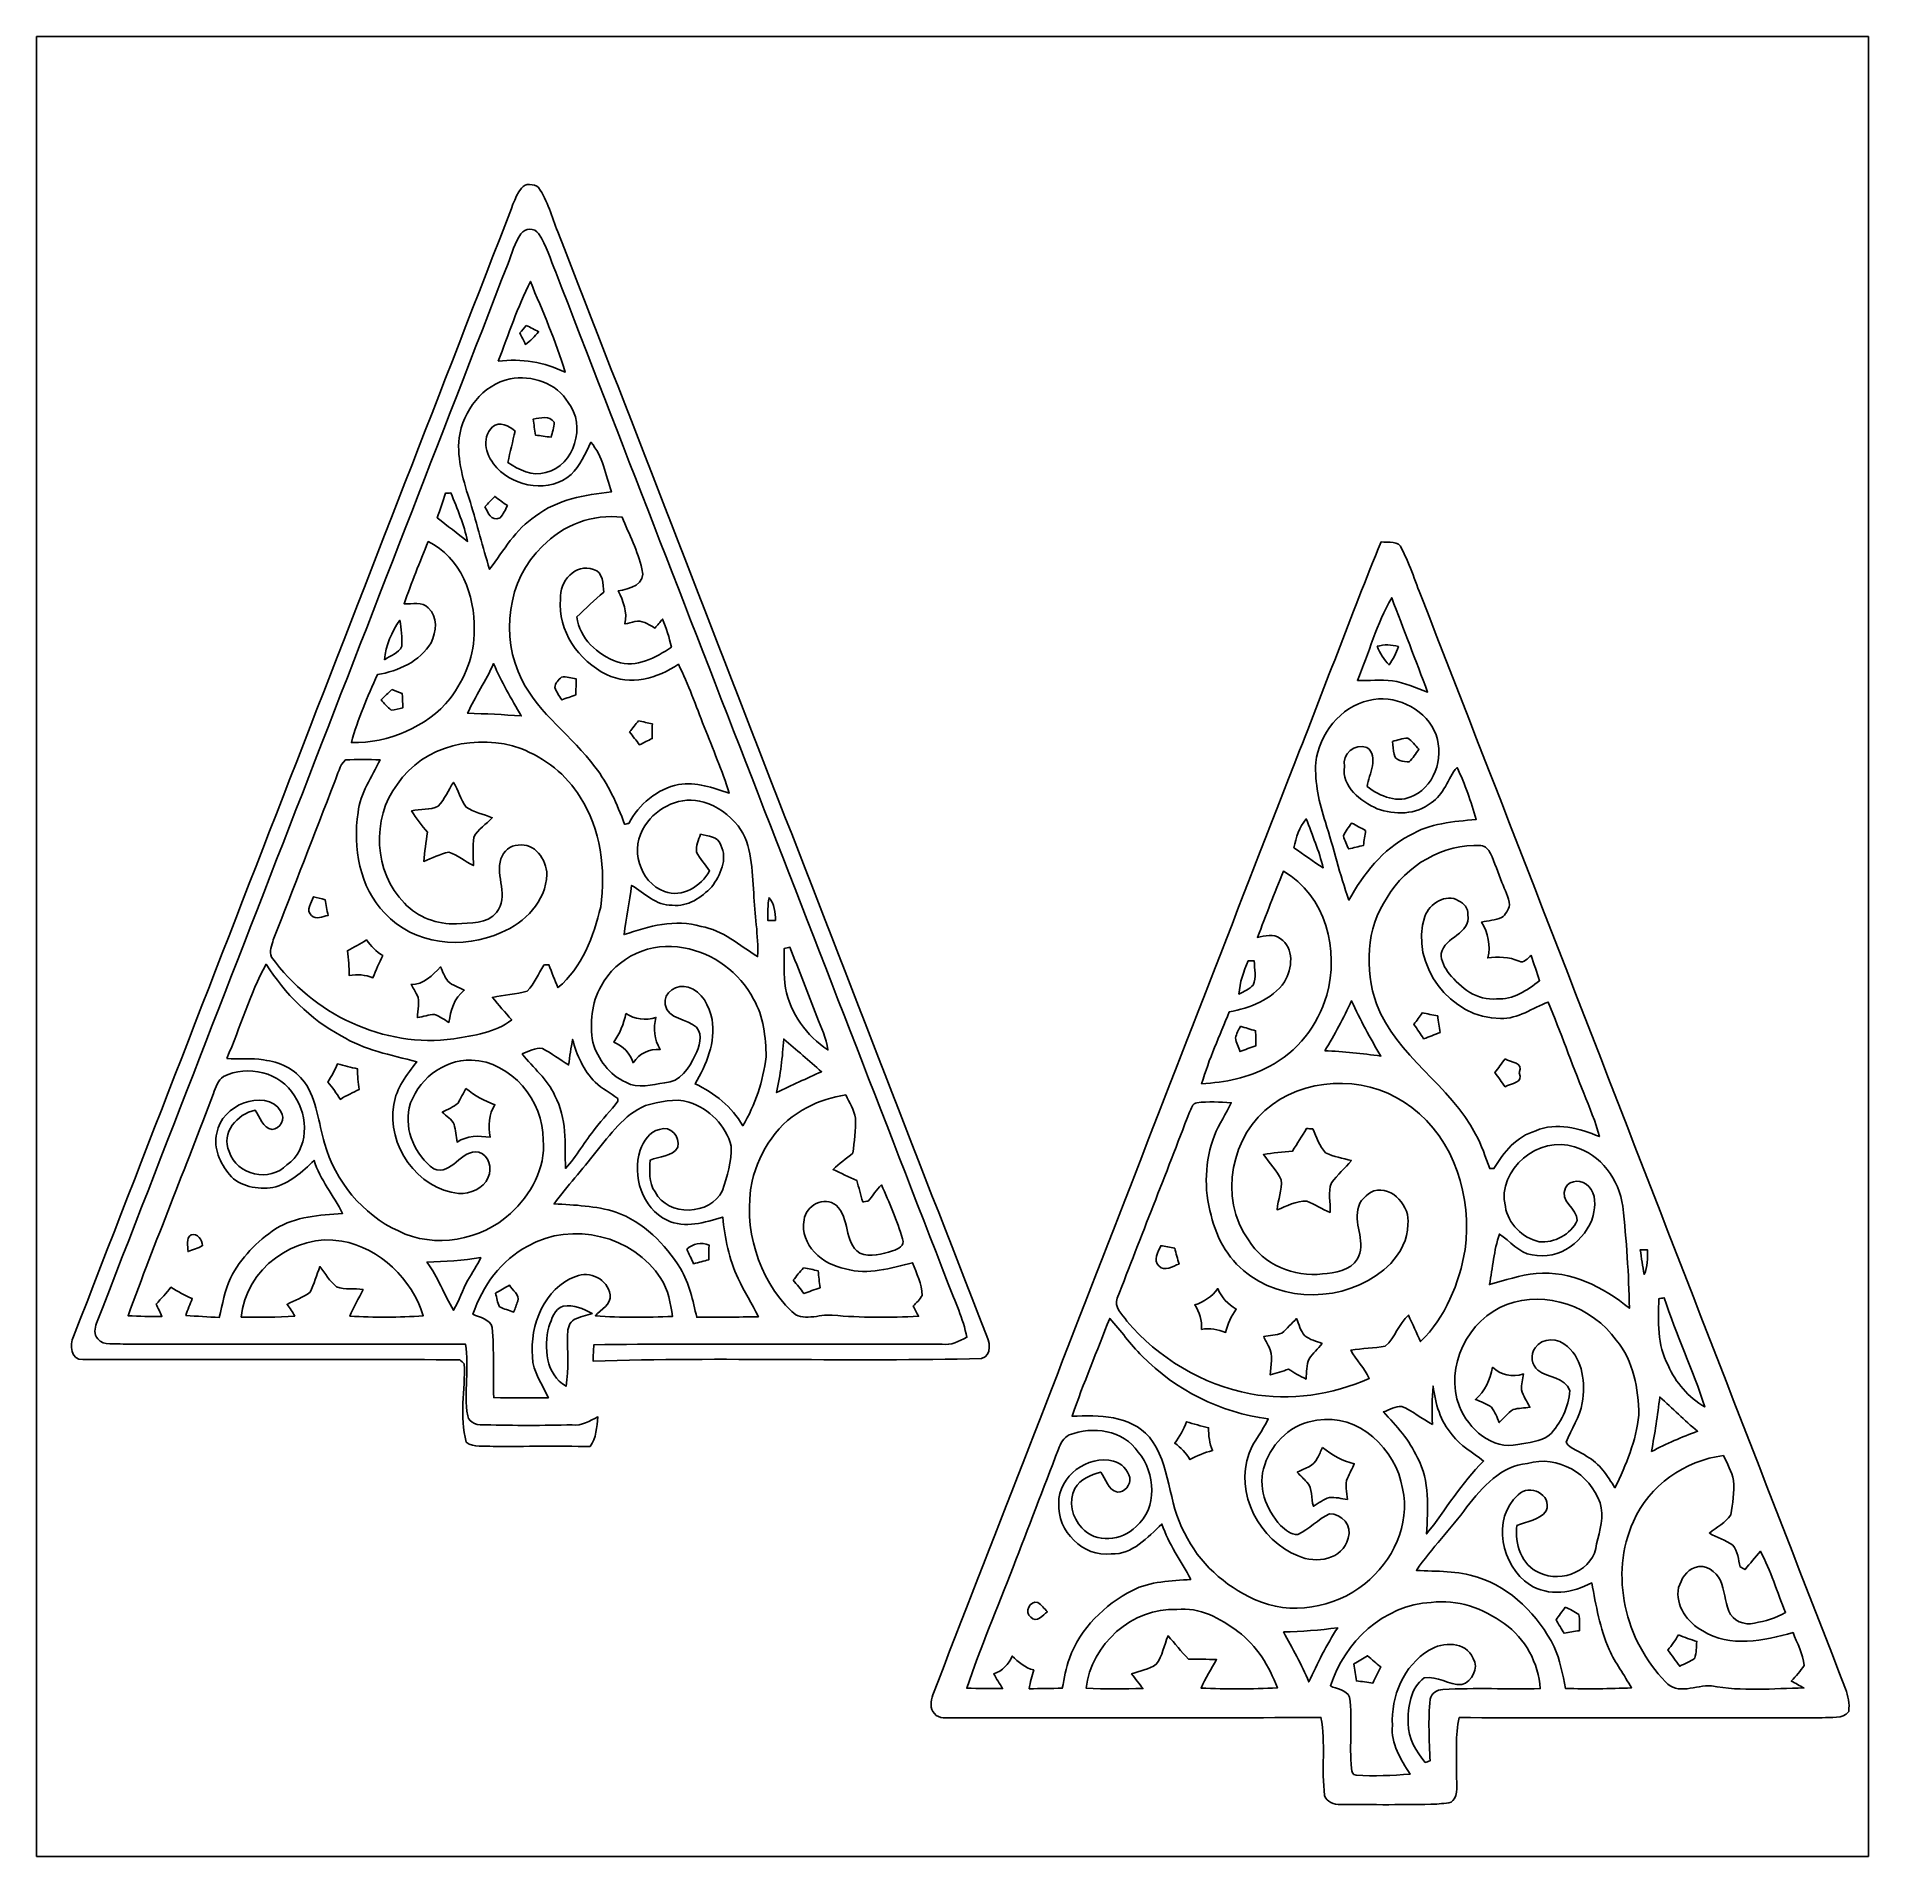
# Model space of a CAD drawing. Header units: centimetres. Extents: x -16.8 to 16.8, y -16.7 to 16.7.
import ezdxf

# ---------------------------------------------------------------- set-up
doc = ezdxf.new("R2010")
doc.units = ezdxf.units.CM
doc.header["$MEASUREMENT"] = 0
doc.layers.add('Layer 1', color=7, linetype='Continuous')

msp = doc.modelspace()

# ---------------------------------------------------------------- linework, layer by layer
at = {"layer": 'Layer 1', "color": 7}
for points, knots in [([(-16.77458, 16.66875), (-16.77458, 16.66875), (16.77458, 16.66875), (16.77458, 16.66875), (16.77458, 16.66875), (16.77458, 16.66875), (16.77458, -16.66875), (16.77458, -16.66875), (16.77458, -16.66875), (16.77458, -16.66875), (-16.77458, -16.66875), (-16.77458, -16.66875), (-16.77458, -16.66875), (-16.77458, -16.66875), (-16.77458, 16.66875), (-16.77458, 16.66875), (-16.77458, 16.66875), (-16.77458, 16.66875), (-16.77458, 16.66875), (-16.77458, 16.66875)], [0, 0, 0, 0, 0.16666667, 0.16666667, 0.16666667, 0.16666667, 0.33333333, 0.33333333, 0.33333333, 0.33333333, 0.5, 0.5, 0.5, 0.5, 0.66666667, 0.66666667, 0.66666667, 0.66666667, 1, 1, 1, 1]), ([(-7.89446, 13.89133), (-8.03275, 13.71424), (-8.08143, 13.48669), (-8.16822, 13.28244), (-8.16822, 13.28244), (-10.81546, 6.47418), (-13.45706, -0.3362), (-16.09901, -7.14622), (-16.09901, -7.14622), (-16.17733, -7.29686), (-16.14488, -7.5759), (-15.93003, -7.56779), (-15.93003, -7.56779), (-13.62816, -7.57167), (-11.32558, -7.55967), (-9.02335, -7.57167), (-9.02335, -7.57167), (-8.99654, -7.59636), (-8.96938, -7.62141), (-8.94256, -7.64681), (-8.94256, -7.64681), (-8.92281, -8.12306), (-9.03746, -8.61131), (-8.90482, -9.07874), (-8.90482, -9.07874), (-8.77111, -9.19621), (-8.57462, -9.13483), (-8.41446, -9.15811), (-8.41446, -9.15811), (-7.82179, -9.15987), (-7.22912, -9.14894), (-6.63646, -9.16023), (-6.63646, -9.16023), (-6.52251, -9.00218), (-6.51616, -8.80251), (-6.49288, -8.6166), (-6.49288, -8.6166), (-6.64245, -8.68786), (-6.78886, -8.78911), (-6.9663, -8.76265), (-6.9663, -8.76265), (-7.49582, -8.77676), (-8.02605, -8.77746), (-8.55521, -8.76124), (-8.55521, -8.76124), (-8.67798, -8.77817), (-8.85155, -8.73795), (-8.87977, -8.59614), (-8.87977, -8.59614), (-8.95773, -8.16187), (-8.84449, -7.71596), (-8.92034, -7.28239), (-8.92034, -7.28239), (-11.00949, -7.28733), (-13.09899, -7.28345), (-15.18814, -7.28627), (-15.18814, -7.28627), (-15.33807, -7.25911), (-15.54445, -7.32578), (-15.65593, -7.18891), (-15.65593, -7.18891), (-15.73036, -7.10918), (-15.71061, -6.99382), (-15.67674, -6.90139), (-15.67674, -6.90139), (-13.16461, -0.42968), (-10.65001, 6.04097), (-8.13999, 12.51373), (-8.13999, 12.51373), (-8.06485, 12.69541), (-8.0204, 12.89438), (-7.90434, 13.05631), (-7.90434, 13.05631), (-7.83061, 13.16637), (-7.65563, 13.16778), (-7.58014, 13.05948), (-7.58014, 13.05948), (-7.44079, 12.84005), (-7.36141, 12.59099), (-7.26652, 12.35075), (-7.26652, 12.35075), (-4.87504, 6.17185), (-2.46803, -0.00106), (-0.07796, -6.18067), (-0.07796, -6.18067), (0.04516, -6.50346), (0.1972, -6.81814), (0.26317, -7.15963), (0.26317, -7.15963), (0.11959, -7.22701), (-0.02434, -7.31485), (-0.19226, -7.28521), (-0.19226, -7.28521), (-2.31775, -7.29333), (-4.44324, -7.26934), (-6.56872, -7.2958), (-6.56872, -7.2958), (-6.57437, -7.39493), (-6.57931, -7.49441), (-6.58354, -7.5946), (-6.58354, -7.5946), (-4.21323, -7.51911), (-1.83868, -7.61048), (0.53164, -7.54803), (0.53164, -7.54803), (0.74154, -7.48806), (0.67663, -7.22348), (0.60466, -7.08025), (0.60466, -7.08025), (-2.01154, -0.35736), (-4.61398, 6.37117), (-7.22912, 13.09441), (-7.22912, 13.09441), (-7.34307, 13.36604), (-7.4108, 13.66026), (-7.58014, 13.90544), (-7.58014, 13.90544), (-7.66833, 13.97035), (-7.82567, 13.99222), (-7.89446, 13.89133), (-7.89446, 13.89133), (-7.89446, 13.89133), (-7.89446, 13.89133), (-7.89446, 13.89133)], [0, 0, 0, 0, 0.03125, 0.03125, 0.03125, 0.03125, 0.0625, 0.0625, 0.0625, 0.0625, 0.09375, 0.09375, 0.09375, 0.09375, 0.125, 0.125, 0.125, 0.125, 0.15625, 0.15625, 0.15625, 0.15625, 0.1875, 0.1875, 0.1875, 0.1875, 0.21875, 0.21875, 0.21875, 0.21875, 0.25, 0.25, 0.25, 0.25, 0.28125, 0.28125, 0.28125, 0.28125, 0.3125, 0.3125, 0.3125, 0.3125, 0.34375, 0.34375, 0.34375, 0.34375, 0.375, 0.375, 0.375, 0.375, 0.40625, 0.40625, 0.40625, 0.40625, 0.4375, 0.4375, 0.4375, 0.4375, 0.46875, 0.46875, 0.46875, 0.46875, 0.5, 0.5, 0.5, 0.5, 0.53125, 0.53125, 0.53125, 0.53125, 0.5625, 0.5625, 0.5625, 0.5625, 0.59375, 0.59375, 0.59375, 0.59375, 0.625, 0.625, 0.625, 0.625, 0.65625, 0.65625, 0.65625, 0.65625, 0.6875, 0.6875, 0.6875, 0.6875, 0.71875, 0.71875, 0.71875, 0.71875, 0.75, 0.75, 0.75, 0.75, 0.78125, 0.78125, 0.78125, 0.78125, 0.8125, 0.8125, 0.8125, 0.8125, 0.84375, 0.84375, 0.84375, 0.84375, 0.875, 0.875, 0.875, 0.875, 0.90625, 0.90625, 0.90625, 0.90625, 0.9375, 0.9375, 0.9375, 0.9375, 1, 1, 1, 1]), ([(-8.31956, 10.7248), (-7.89905, 10.77136), (-7.47571, 10.70751), (-7.09577, 10.52089), (-7.09577, 10.52089), (-7.25664, 11.09239), (-7.50958, 11.63355), (-7.73113, 12.18318), (-7.73113, 12.18318), (-7.96572, 11.71399), (-8.13153, 11.21339), (-8.31956, 10.7248), (-8.31956, 10.7248), (-8.31956, 10.7248), (-8.31956, 10.7248), (-8.31956, 10.7248)], [0, 0, 0, 0, 0.2, 0.2, 0.2, 0.2, 0.4, 0.4, 0.4, 0.4, 0.6, 0.6, 0.6, 0.6, 1, 1, 1, 1]), ([(-7.80591, 11.37885), (-7.73042, 11.34004), (-7.65493, 11.30124), (-7.57978, 11.26102), (-7.57978, 11.26102), (-7.65246, 11.176), (-7.73218, 11.09663), (-7.82214, 11.02995), (-7.82214, 11.02995), (-7.85566, 11.10015), (-7.88917, 11.17), (-7.92304, 11.23985), (-7.92304, 11.23985), (-7.88423, 11.28607), (-7.84507, 11.33263), (-7.80591, 11.37885)], [0, 0, 0, 0, 0.2, 0.2, 0.2, 0.2, 0.4, 0.4, 0.4, 0.4, 0.6, 0.6, 0.6, 0.6, 1, 1, 1, 1]), ([(-8.10154, 10.39671), (-8.60601, 10.29617), (-8.96197, 9.8104), (-9.03781, 9.32004), (-9.03781, 9.32004), (-9.07768, 8.91328), (-8.95209, 8.51676), (-8.83109, 8.134), (-8.83109, 8.134), (-8.70444, 7.72936), (-8.60778, 7.31591), (-8.47831, 6.91197), (-8.47831, 6.91197), (-8.21796, 7.25135), (-8.0077, 7.64787), (-7.63623, 7.88317), (-7.63623, 7.88317), (-7.24006, 8.18903), (-6.73382, 8.27934), (-6.24805, 8.32802), (-6.24805, 8.32802), (-6.35106, 8.63529), (-6.40433, 8.98631), (-6.62305, 9.23643), (-6.62305, 9.23643), (-6.72712, 9.03041), (-6.81708, 8.80639), (-6.98712, 8.64447), (-6.98712, 8.64447), (-7.3727, 8.3058), (-8.00382, 8.41199), (-8.34355, 8.76617), (-8.34355, 8.76617), (-8.52805, 8.95985), (-8.65258, 9.30698), (-8.42398, 9.51759), (-8.42398, 9.51759), (-8.29628, 9.63013), (-8.11953, 9.53876), (-8.01194, 9.4428), (-8.01194, 9.4428), (-8.05427, 9.2516), (-8.10154, 9.06145), (-8.14246, 8.86954), (-8.14246, 8.86954), (-7.94244, 8.73125), (-7.69938, 8.6106), (-7.44855, 8.68257), (-7.44855, 8.68257), (-6.91762, 8.81062), (-6.70948, 9.55181), (-7.03721, 9.96597), (-7.03721, 9.96597), (-7.24747, 10.31981), (-7.71137, 10.47715), (-8.10154, 10.39671), (-8.10154, 10.39671), (-8.10154, 10.39671), (-8.10154, 10.39671), (-8.10154, 10.39671)], [0, 0, 0, 0, 0.0625, 0.0625, 0.0625, 0.0625, 0.125, 0.125, 0.125, 0.125, 0.1875, 0.1875, 0.1875, 0.1875, 0.25, 0.25, 0.25, 0.25, 0.3125, 0.3125, 0.3125, 0.3125, 0.375, 0.375, 0.375, 0.375, 0.4375, 0.4375, 0.4375, 0.4375, 0.5, 0.5, 0.5, 0.5, 0.5625, 0.5625, 0.5625, 0.5625, 0.625, 0.625, 0.625, 0.625, 0.6875, 0.6875, 0.6875, 0.6875, 0.75, 0.75, 0.75, 0.75, 0.8125, 0.8125, 0.8125, 0.8125, 0.875, 0.875, 0.875, 0.875, 1, 1, 1, 1]), ([(-7.67891, 9.66329), (-7.54627, 9.67775), (-7.38364, 9.73596), (-7.29298, 9.60367), (-7.29298, 9.60367), (-7.29721, 9.50948), (-7.32896, 9.41987), (-7.35259, 9.32956), (-7.35259, 9.32956), (-7.44961, 9.34367), (-7.54239, 9.35496), (-7.63834, 9.36837), (-7.63834, 9.36837), (-7.65246, 9.46644), (-7.66621, 9.56557), (-7.67891, 9.66329)], [0, 0, 0, 0, 0.2, 0.2, 0.2, 0.2, 0.4, 0.4, 0.4, 0.4, 0.6, 0.6, 0.6, 0.6, 1, 1, 1, 1]), ([(-9.28758, 8.30404), (-9.33626, 8.15411), (-9.38495, 8.00347), (-9.43681, 7.85424), (-9.43681, 7.85424), (-9.25371, 7.70749), (-9.06745, 7.56461), (-8.88083, 7.42209), (-8.88083, 7.42209), (-8.94891, 7.72795), (-9.06956, 8.0197), (-9.18774, 8.30897), (-9.18774, 8.30897), (-9.21279, 8.30792), (-9.26253, 8.30545), (-9.28758, 8.30404), (-9.28758, 8.30404), (-9.28758, 8.30404), (-9.28758, 8.30404), (-9.28758, 8.30404)], [0, 0, 0, 0, 0.16666667, 0.16666667, 0.16666667, 0.16666667, 0.33333333, 0.33333333, 0.33333333, 0.33333333, 0.5, 0.5, 0.5, 0.5, 0.66666667, 0.66666667, 0.66666667, 0.66666667, 1, 1, 1, 1]), ([(-8.56474, 8.05674), (-8.50406, 8.11883), (-8.44479, 8.18197), (-8.38482, 8.24477), (-8.38482, 8.24477), (-8.30827, 8.18762), (-8.23066, 8.13153), (-8.15199, 8.07685), (-8.15199, 8.07685), (-8.19079, 7.99994), (-8.22537, 7.91845), (-8.28604, 7.8553), (-8.28604, 7.8553), (-8.46526, 7.77875), (-8.50124, 7.9502), (-8.56474, 8.05674)], [0, 0, 0, 0, 0.2, 0.2, 0.2, 0.2, 0.4, 0.4, 0.4, 0.4, 0.6, 0.6, 0.6, 0.6, 1, 1, 1, 1]), ([(-7.50782, 7.33107), (-8.15869, 6.71654), (-8.28675, 5.67161), (-7.88635, 4.88562), (-7.88635, 4.88562), (-7.57132, 4.25238), (-6.95995, 3.85374), (-6.55038, 3.29212), (-6.55038, 3.29212), (-6.30202, 2.97991), (-6.14751, 2.6095), (-6.00534, 2.24049), (-6.00534, 2.24049), (-5.98629, 2.24367), (-5.94889, 2.25002), (-5.93019, 2.25354), (-5.93019, 2.25354), (-5.74322, 2.60562), (-5.41055, 2.88819), (-5.01544, 2.96757), (-5.01544, 2.96757), (-4.69618, 3.0226), (-4.38926, 2.90759), (-4.09222, 2.80811), (-4.09222, 2.80811), (-4.21287, 3.22545), (-4.39455, 3.62091), (-4.54766, 4.02625), (-4.54766, 4.02625), (-4.70288, 4.40831), (-4.83129, 4.80236), (-5.02073, 5.16925), (-5.02073, 5.16925), (-5.4042, 4.90855), (-5.89527, 4.77308), (-6.33871, 4.98263), (-6.33871, 4.98263), (-6.84248, 5.23452), (-7.24076, 5.78309), (-7.17691, 6.36693), (-7.17691, 6.36693), (-7.21078, 6.67914), (-6.9028, 7.03615), (-6.57366, 6.90562), (-6.57366, 6.90562), (-6.39304, 6.86364), (-6.40539, 6.63116), (-6.38775, 6.49182), (-6.38775, 6.49182), (-6.55849, 6.34718), (-6.72218, 6.19513), (-6.88199, 6.0385), (-6.88199, 6.0385), (-6.83225, 5.64586), (-6.50381, 5.3407), (-6.14433, 5.21617), (-6.14433, 5.21617), (-5.79155, 5.09976), (-5.43207, 5.28779), (-5.1495, 5.4864), (-5.1495, 5.4864), (-5.18724, 5.66138), (-5.23981, 5.83283), (-5.31107, 5.99722), (-5.31107, 5.99722), (-5.35728, 5.9436), (-5.40209, 5.88857), (-5.44795, 5.83424), (-5.44795, 5.83424), (-5.51074, 5.86811), (-5.57248, 5.90409), (-5.63704, 5.93302), (-5.63704, 5.93302), (-5.7531, 5.99264), (-5.88116, 5.92914), (-5.99899, 5.91044), (-5.99899, 5.91044), (-5.95418, 6.12563), (-6.02615, 6.32813), (-6.1214, 6.51651), (-6.1214, 6.51651), (-5.92102, 6.53944), (-5.59858, 6.64175), (-5.68854, 6.91621), (-5.68854, 6.91621), (-5.76016, 7.24676), (-5.9242, 7.5505), (-6.04838, 7.86377), (-6.04838, 7.86377), (-6.58777, 7.9308), (-7.13775, 7.72513), (-7.50782, 7.33107), (-7.50782, 7.33107), (-7.50782, 7.33107), (-7.50782, 7.33107), (-7.50782, 7.33107)], [0, 0, 0, 0, 0.04, 0.04, 0.04, 0.04, 0.08, 0.08, 0.08, 0.08, 0.12, 0.12, 0.12, 0.12, 0.16, 0.16, 0.16, 0.16, 0.2, 0.2, 0.2, 0.2, 0.24, 0.24, 0.24, 0.24, 0.28, 0.28, 0.28, 0.28, 0.32, 0.32, 0.32, 0.32, 0.36, 0.36, 0.36, 0.36, 0.4, 0.4, 0.4, 0.4, 0.44, 0.44, 0.44, 0.44, 0.48, 0.48, 0.48, 0.48, 0.52, 0.52, 0.52, 0.52, 0.56, 0.56, 0.56, 0.56, 0.6, 0.6, 0.6, 0.6, 0.64, 0.64, 0.64, 0.64, 0.68, 0.68, 0.68, 0.68, 0.72, 0.72, 0.72, 0.72, 0.76, 0.76, 0.76, 0.76, 0.8, 0.8, 0.8, 0.8, 0.84, 0.84, 0.84, 0.84, 0.88, 0.88, 0.88, 0.88, 0.92, 0.92, 0.92, 0.92, 1, 1, 1, 1]), ([(-9.60332, 7.41821), (-9.75713, 7.04109), (-9.90847, 6.66291), (-10.04429, 6.27909), (-10.04429, 6.27909), (-9.89753, 6.26463), (-9.71197, 6.32531), (-9.60296, 6.20183), (-9.60296, 6.20183), (-9.41776, 6.04132), (-9.45409, 5.76439), (-9.55075, 5.56542), (-9.55075, 5.56542), (-9.75642, 5.22323), (-10.14942, 5.04119), (-10.53253, 4.98263), (-10.53253, 4.98263), (-10.7121, 4.57588), (-10.89801, 4.16772), (-11.00773, 3.73556), (-11.00773, 3.73556), (-10.32616, 3.72286), (-9.63718, 4.01496), (-9.19833, 4.54166), (-9.19833, 4.54166), (-8.93727, 4.90679), (-8.73972, 5.34458), (-8.76265, 5.80319), (-8.76265, 5.80319), (-8.74219, 6.4262), (-9.00924, 7.13564), (-9.60332, 7.41821), (-9.60332, 7.41821), (-9.60332, 7.41821), (-9.60332, 7.41821), (-9.60332, 7.41821)], [0, 0, 0, 0, 0.1, 0.1, 0.1, 0.1, 0.2, 0.2, 0.2, 0.2, 0.3, 0.3, 0.3, 0.3, 0.4, 0.4, 0.4, 0.4, 0.5, 0.5, 0.5, 0.5, 0.6, 0.6, 0.6, 0.6, 0.7, 0.7, 0.7, 0.7, 0.8, 0.8, 0.8, 0.8, 1, 1, 1, 1]), ([(7.85001, 7.4108), (7.29544, 6.06213), (6.79838, 4.69018), (6.25757, 3.33587), (6.25757, 3.33587), (4.04918, -2.34562), (1.8475, -8.03063), (-0.36266, -13.71106), (-0.36266, -13.71106), (-0.39158, -13.8236), (-0.42333, -13.96189), (-0.32949, -14.05255), (-0.32949, -14.05255), (-0.25012, -14.15979), (-0.09384, -14.11993), (0.01658, -14.13298), (0.01658, -14.13298), (2.26025, -14.12134), (4.50391, -14.13757), (6.74758, -14.12311), (6.74758, -14.12311), (6.83824, -14.59336), (6.75287, -15.07913), (6.81531, -15.55256), (6.81531, -15.55256), (6.85165, -15.67462), (6.99064, -15.72048), (7.10671, -15.71766), (7.10671, -15.71766), (7.69479, -15.72189), (8.28393, -15.72613), (8.87236, -15.71061), (8.87236, -15.71061), (8.96796, -15.68944), (9.13553, -15.72683), (9.19268, -15.61147), (9.19268, -15.61147), (9.27841, -15.46119), (9.21561, -15.27739), (9.23184, -15.11653), (9.23184, -15.11653), (9.23396, -14.78668), (9.20715, -14.45154), (9.28017, -14.12734), (9.28017, -14.12734), (11.49632, -14.12981), (13.71282, -14.12804), (15.92897, -14.13016), (15.92897, -14.13016), (16.0842, -14.10547), (16.30856, -14.17073), (16.41404, -14.01339), (16.41404, -14.01339), (16.43556, -13.87299), (16.39958, -13.72941), (16.35689, -13.59641), (16.35689, -13.59641), (13.77315, -6.95713), (11.20281, -0.31186), (8.61871, 6.32777), (8.61871, 6.32777), (8.48607, 6.64422), (8.38976, 6.97689), (8.22889, 7.28063), (8.22889, 7.28063), (8.17633, 7.44714), (7.98371, 7.39387), (7.85001, 7.4108), (7.85001, 7.4108), (7.85001, 7.4108), (7.85001, 7.4108), (7.85001, 7.4108)], [0, 0, 0, 0, 0.05263158, 0.05263158, 0.05263158, 0.05263158, 0.10526316, 0.10526316, 0.10526316, 0.10526316, 0.15789474, 0.15789474, 0.15789474, 0.15789474, 0.21052632, 0.21052632, 0.21052632, 0.21052632, 0.26315789, 0.26315789, 0.26315789, 0.26315789, 0.31578947, 0.31578947, 0.31578947, 0.31578947, 0.36842105, 0.36842105, 0.36842105, 0.36842105, 0.42105263, 0.42105263, 0.42105263, 0.42105263, 0.47368421, 0.47368421, 0.47368421, 0.47368421, 0.52631579, 0.52631579, 0.52631579, 0.52631579, 0.57894737, 0.57894737, 0.57894737, 0.57894737, 0.63157895, 0.63157895, 0.63157895, 0.63157895, 0.68421053, 0.68421053, 0.68421053, 0.68421053, 0.73684211, 0.73684211, 0.73684211, 0.73684211, 0.78947368, 0.78947368, 0.78947368, 0.78947368, 0.84210526, 0.84210526, 0.84210526, 0.84210526, 0.89473684, 0.89473684, 0.89473684, 0.89473684, 1, 1, 1, 1]), ([(7.41574, 4.87186), (7.62917, 5.37457), (7.76676, 5.91503), (8.04439, 6.38775), (8.04439, 6.38775), (8.2617, 5.81166), (8.48713, 5.23875), (8.70232, 4.66196), (8.70232, 4.66196), (8.48783, 4.73322), (8.28146, 4.83411), (8.05674, 4.86939), (8.05674, 4.86939), (7.8426, 4.88562), (7.62952, 4.87151), (7.41574, 4.87186), (7.41574, 4.87186), (7.41574, 4.87186), (7.41574, 4.87186), (7.41574, 4.87186)], [0, 0, 0, 0, 0.16666667, 0.16666667, 0.16666667, 0.16666667, 0.33333333, 0.33333333, 0.33333333, 0.33333333, 0.5, 0.5, 0.5, 0.5, 0.66666667, 0.66666667, 0.66666667, 0.66666667, 1, 1, 1, 1]), ([(-10.40518, 5.25462), (-10.29406, 5.32659), (-10.14377, 5.36998), (-10.08451, 5.49981), (-10.08451, 5.49981), (-10.08133, 5.65997), (-10.09509, 5.81907), (-10.11943, 5.97676), (-10.11943, 5.97676), (-10.27359, 5.76721), (-10.37802, 5.51392), (-10.40518, 5.25462), (-10.40518, 5.25462), (-10.40518, 5.25462), (-10.40518, 5.25462), (-10.40518, 5.25462)], [0, 0, 0, 0, 0.2, 0.2, 0.2, 0.2, 0.4, 0.4, 0.4, 0.4, 0.6, 0.6, 0.6, 0.6, 1, 1, 1, 1]), ([(7.77663, 5.49945), (7.82708, 5.3721), (7.90222, 5.25674), (7.99677, 5.15796), (7.99677, 5.15796), (8.06979, 5.26097), (8.12447, 5.37528), (8.16751, 5.49381), (8.16751, 5.49381), (8.03945, 5.53191), (7.9054, 5.53544), (7.77663, 5.49945)], [0, 0, 0, 0, 0.25, 0.25, 0.25, 0.25, 0.5, 0.5, 0.5, 0.5, 1, 1, 1, 1]), ([(-8.40423, 5.18301), (-8.54675, 4.87045), (-8.73901, 4.58399), (-8.88118, 4.27179), (-8.88118, 4.27179), (-8.5531, 4.26579), (-8.22537, 4.24815), (-7.89834, 4.2231), (-7.89834, 4.2231), (-8.08038, 4.53602), (-8.2617, 4.84964), (-8.40423, 5.18301), (-8.40423, 5.18301), (-8.40423, 5.18301), (-8.40423, 5.18301), (-8.40423, 5.18301)], [0, 0, 0, 0, 0.2, 0.2, 0.2, 0.2, 0.4, 0.4, 0.4, 0.4, 0.6, 0.6, 0.6, 0.6, 1, 1, 1, 1]), ([(-10.27148, 4.70994), (-10.20657, 4.68489), (-10.14201, 4.65914), (-10.0771, 4.63338), (-10.0771, 4.63338), (-10.07428, 4.56812), (-10.06934, 4.43794), (-10.06651, 4.37268), (-10.06651, 4.37268), (-10.13636, 4.35575), (-10.20586, 4.33458), (-10.27818, 4.33211), (-10.27818, 4.33211), (-10.35226, 4.38115), (-10.40694, 4.45311), (-10.46727, 4.51732), (-10.46727, 4.51732), (-10.40201, 4.58153), (-10.33674, 4.64573), (-10.27148, 4.70994)], [0, 0, 0, 0, 0.16666667, 0.16666667, 0.16666667, 0.16666667, 0.33333333, 0.33333333, 0.33333333, 0.33333333, 0.5, 0.5, 0.5, 0.5, 0.66666667, 0.66666667, 0.66666667, 0.66666667, 1, 1, 1, 1]), ([(-7.16174, 4.9336), (-7.07178, 4.95265), (-6.98041, 4.91631), (-6.89151, 4.90291), (-6.89151, 4.90291), (-6.89434, 4.80519), (-6.89716, 4.70711), (-6.89963, 4.60904), (-6.89963, 4.60904), (-6.98571, 4.57976), (-7.07143, 4.54942), (-7.1568, 4.51873), (-7.1568, 4.51873), (-7.20196, 4.59246), (-7.25664, 4.66302), (-7.28063, 4.74733), (-7.28063, 4.74733), (-7.28028, 4.82494), (-7.21678, 4.88562), (-7.16174, 4.9336)], [0, 0, 0, 0, 0.16666667, 0.16666667, 0.16666667, 0.16666667, 0.33333333, 0.33333333, 0.33333333, 0.33333333, 0.5, 0.5, 0.5, 0.5, 0.66666667, 0.66666667, 0.66666667, 0.66666667, 1, 1, 1, 1]), ([(7.62564, 4.50956), (8.08778, 4.62315), (8.61131, 4.3815), (8.82262, 3.9564), (8.82262, 3.9564), (9.02053, 3.54224), (8.87307, 2.97568), (8.45079, 2.76684), (8.45079, 2.76684), (8.16681, 2.60844), (7.82743, 2.74743), (7.5946, 2.93335), (7.5946, 2.93335), (7.62847, 3.15595), (7.81967, 3.47239), (7.59107, 3.64737), (7.59107, 3.64737), (7.36741, 3.72957), (7.13705, 3.52707), (7.17691, 3.29741), (7.17691, 3.29741), (7.12505, 2.93017), (7.4803, 2.65395), (7.77946, 2.52377), (7.77946, 2.52377), (8.09837, 2.4063), (8.48995, 2.41159), (8.76476, 2.63137), (8.76476, 2.63137), (9.00712, 2.77566), (9.0618, 3.07834), (9.24101, 3.27872), (9.24101, 3.27872), (9.38953, 2.97533), (9.49713, 2.65183), (9.59132, 2.32763), (9.59132, 2.32763), (9.17575, 2.28812), (8.73584, 2.25919), (8.37212, 2.03271), (8.37212, 2.03271), (7.87506, 1.78294), (7.52757, 1.32609), (7.26122, 0.85055), (7.26122, 0.85055), (7.09224, 1.31833), (6.98041, 1.80375), (6.83154, 2.27789), (6.83154, 2.27789), (6.71371, 2.62819), (6.63469, 2.99649), (6.65198, 3.36832), (6.65198, 3.36832), (6.71936, 3.89043), (7.10001, 4.38961), (7.62564, 4.50956), (7.62564, 4.50956), (7.62564, 4.50956), (7.62564, 4.50956), (7.62564, 4.50956)], [0, 0, 0, 0, 0.0625, 0.0625, 0.0625, 0.0625, 0.125, 0.125, 0.125, 0.125, 0.1875, 0.1875, 0.1875, 0.1875, 0.25, 0.25, 0.25, 0.25, 0.3125, 0.3125, 0.3125, 0.3125, 0.375, 0.375, 0.375, 0.375, 0.4375, 0.4375, 0.4375, 0.4375, 0.5, 0.5, 0.5, 0.5, 0.5625, 0.5625, 0.5625, 0.5625, 0.625, 0.625, 0.625, 0.625, 0.6875, 0.6875, 0.6875, 0.6875, 0.75, 0.75, 0.75, 0.75, 0.8125, 0.8125, 0.8125, 0.8125, 0.875, 0.875, 0.875, 0.875, 1, 1, 1, 1]), ([(-5.75063, 4.13561), (-5.66667, 4.11515), (-5.582, 4.0961), (-5.49734, 4.07705), (-5.49734, 4.07705), (-5.50051, 3.98815), (-5.50051, 3.8989), (-5.49875, 3.80965), (-5.49875, 3.80965), (-5.57777, 3.77331), (-5.65573, 3.73415), (-5.73264, 3.69323), (-5.73264, 3.69323), (-5.79332, 3.77366), (-5.85364, 3.85339), (-5.91432, 3.93312), (-5.91432, 3.93312), (-5.85893, 4.00015), (-5.8039, 4.06718), (-5.75063, 4.13561)], [0, 0, 0, 0, 0.16666667, 0.16666667, 0.16666667, 0.16666667, 0.33333333, 0.33333333, 0.33333333, 0.33333333, 0.5, 0.5, 0.5, 0.5, 0.66666667, 0.66666667, 0.66666667, 0.66666667, 1, 1, 1, 1]), ([(-10.16776, 2.97427), (-10.64789, 2.34033), (-10.59639, 1.36243), (-10.039, 0.79128), (-10.039, 0.79128), (-9.79241, 0.53728), (-9.43822, 0.39934), (-9.08403, 0.41663), (-9.08403, 0.41663), (-8.83603, 0.43744), (-8.52205, 0.40675), (-8.35166, 0.62583), (-8.35166, 0.62583), (-8.11071, 0.9077), (-8.37847, 1.2894), (-8.27193, 1.6069), (-8.27193, 1.6069), (-8.2236, 1.73919), (-8.10436, 1.85914), (-7.95549, 1.85596), (-7.95549, 1.85596), (-7.64928, 1.90923), (-7.43797, 1.58962), (-7.42844, 1.31904), (-7.42844, 1.31904), (-7.44679, 0.82832), (-7.8299, 0.43462), (-8.26523, 0.25541), (-8.26523, 0.25541), (-8.95526, -0.06103), (-9.87178, 0.02999), (-10.39671, 0.6096), (-10.39671, 0.6096), (-10.86238, 1.08761), (-10.98338, 1.81434), (-10.88778, 2.45286), (-10.88778, 2.45286), (-10.84756, 2.81164), (-10.63554, 3.10515), (-10.48385, 3.42089), (-10.48385, 3.42089), (-10.69552, 3.42441), (-10.90718, 3.43112), (-11.1185, 3.41877), (-11.1185, 3.41877), (-11.23068, 3.31682), (-11.25432, 3.15454), (-11.31394, 3.02119), (-11.31394, 3.02119), (-11.68964, 2.05564), (-12.06112, 1.08832), (-12.44, 0.12418), (-12.44, 0.12418), (-12.46611, 0.02434), (-12.52608, -0.0949), (-12.46999, -0.19332), (-12.46999, -0.19332), (-11.72774, -1.2319), (-10.41506, -1.87149), (-9.13412, -1.69016), (-9.13412, -1.69016), (-8.76864, -1.6316), (-8.37318, -1.57974), (-8.07297, -1.34303), (-8.07297, -1.34303), (-8.19362, -1.20897), (-8.31215, -1.07244), (-8.4268, -0.9331), (-8.4268, -0.9331), (-8.2169, -0.8823), (-7.99289, -0.8823), (-7.78828, -0.81562), (-7.78828, -0.81562), (-7.66057, -0.67663), (-7.58014, -0.50165), (-7.487, -0.33937), (-7.487, -0.33937), (-7.46337, -0.33831), (-7.41609, -0.33584), (-7.39246, -0.33479), (-7.39246, -0.33479), (-7.33989, -0.47519), (-7.28451, -0.61454), (-7.22595, -0.75283), (-7.22595, -0.75283), (-6.78321, -0.3877), (-6.57578, 0.18803), (-6.44313, 0.72743), (-6.44313, 0.72743), (-6.35, 1.4097), (-6.43643, 2.15159), (-6.82237, 2.7372), (-6.82237, 2.7372), (-7.06543, 3.14889), (-7.46619, 3.45546), (-7.90822, 3.62797), (-7.90822, 3.62797), (-8.69068, 3.90984), (-9.69257, 3.69041), (-10.16776, 2.97427), (-10.16776, 2.97427), (-10.16776, 2.97427), (-10.16776, 2.97427), (-10.16776, 2.97427)], [0, 0, 0, 0, 0.03703704, 0.03703704, 0.03703704, 0.03703704, 0.07407407, 0.07407407, 0.07407407, 0.07407407, 0.11111111, 0.11111111, 0.11111111, 0.11111111, 0.14814815, 0.14814815, 0.14814815, 0.14814815, 0.18518519, 0.18518519, 0.18518519, 0.18518519, 0.22222222, 0.22222222, 0.22222222, 0.22222222, 0.25925926, 0.25925926, 0.25925926, 0.25925926, 0.2962963, 0.2962963, 0.2962963, 0.2962963, 0.33333333, 0.33333333, 0.33333333, 0.33333333, 0.37037037, 0.37037037, 0.37037037, 0.37037037, 0.40740741, 0.40740741, 0.40740741, 0.40740741, 0.44444444, 0.44444444, 0.44444444, 0.44444444, 0.48148148, 0.48148148, 0.48148148, 0.48148148, 0.51851852, 0.51851852, 0.51851852, 0.51851852, 0.55555556, 0.55555556, 0.55555556, 0.55555556, 0.59259259, 0.59259259, 0.59259259, 0.59259259, 0.62962963, 0.62962963, 0.62962963, 0.62962963, 0.66666667, 0.66666667, 0.66666667, 0.66666667, 0.7037037, 0.7037037, 0.7037037, 0.7037037, 0.74074074, 0.74074074, 0.74074074, 0.74074074, 0.77777778, 0.77777778, 0.77777778, 0.77777778, 0.81481481, 0.81481481, 0.81481481, 0.81481481, 0.85185185, 0.85185185, 0.85185185, 0.85185185, 0.88888889, 0.88888889, 0.88888889, 0.88888889, 0.92592593, 0.92592593, 0.92592593, 0.92592593, 1, 1, 1, 1]), ([(8.05603, 3.75532), (8.06591, 3.67771), (8.07508, 3.59939), (8.08919, 3.52213), (8.08919, 3.52213), (8.10013, 3.39549), (8.26558, 3.38772), (8.36507, 3.38173), (8.36507, 3.38173), (8.43315, 3.45193), (8.48607, 3.53519), (8.54216, 3.61527), (8.54216, 3.61527), (8.47619, 3.68476), (8.41763, 3.76379), (8.3379, 3.81741), (8.3379, 3.81741), (8.24089, 3.81388), (8.14881, 3.77931), (8.05603, 3.75532), (8.05603, 3.75532), (8.05603, 3.75532), (8.05603, 3.75532), (8.05603, 3.75532)], [0, 0, 0, 0, 0.14285714, 0.14285714, 0.14285714, 0.14285714, 0.28571429, 0.28571429, 0.28571429, 0.28571429, 0.42857143, 0.42857143, 0.42857143, 0.42857143, 0.57142857, 0.57142857, 0.57142857, 0.57142857, 0.71428571, 0.71428571, 0.71428571, 0.71428571, 1, 1, 1, 1]), ([(-9.4174, 2.57351), (-9.29746, 2.69769), (-9.23431, 2.86385), (-9.14153, 3.00743), (-9.14153, 3.00743), (-9.04804, 2.86526), (-9.00959, 2.6924), (-8.90905, 2.55517), (-8.90905, 2.55517), (-8.76935, 2.45216), (-8.58767, 2.42817), (-8.42963, 2.35973), (-8.42963, 2.35973), (-8.53899, 2.23908), (-8.69174, 2.14983), (-8.76829, 2.00272), (-8.76829, 2.00272), (-8.79122, 1.83056), (-8.77499, 1.65523), (-8.77499, 1.48131), (-8.77499, 1.48131), (-8.92739, 1.55928), (-9.0611, 1.67711), (-9.22584, 1.72685), (-9.22584, 1.72685), (-9.38671, 1.69757), (-9.53135, 1.61325), (-9.68446, 1.55822), (-9.68446, 1.55822), (-9.66717, 1.73708), (-9.64142, 1.91452), (-9.61708, 2.09268), (-9.61708, 2.09268), (-9.71762, 2.22003), (-9.82345, 2.3435), (-9.90671, 2.4832), (-9.90671, 2.4832), (-9.74831, 2.52483), (-9.56416, 2.49132), (-9.4174, 2.57351)], [0, 0, 0, 0, 0.09090909, 0.09090909, 0.09090909, 0.09090909, 0.18181818, 0.18181818, 0.18181818, 0.18181818, 0.27272727, 0.27272727, 0.27272727, 0.27272727, 0.36363636, 0.36363636, 0.36363636, 0.36363636, 0.45454545, 0.45454545, 0.45454545, 0.45454545, 0.54545455, 0.54545455, 0.54545455, 0.54545455, 0.63636364, 0.63636364, 0.63636364, 0.63636364, 0.72727273, 0.72727273, 0.72727273, 0.72727273, 0.81818182, 0.81818182, 0.81818182, 0.81818182, 1, 1, 1, 1]), ([(-5.6321, 2.21156), (-5.91573, 1.81504), (-5.74111, 1.1744), (-5.27191, 1.00577), (-5.27191, 1.00577), (-4.94736, 0.88935), (-4.60657, 1.10525), (-4.44853, 1.38571), (-4.44853, 1.38571), (-4.53073, 1.4986), (-4.6228, 1.6062), (-4.69053, 1.72826), (-4.69053, 1.72826), (-4.69583, 1.84397), (-4.65596, 1.95121), (-4.61539, 2.05634), (-4.61539, 2.05634), (-4.48733, 2.01718), (-4.2866, 2.02142), (-4.24462, 1.85596), (-4.24462, 1.85596), (-4.10986, 1.59949), (-4.25697, 1.30493), (-4.40831, 1.0922), (-4.40831, 1.0922), (-4.59811, 0.90311), (-4.84576, 0.71684), (-5.13186, 0.75883), (-5.13186, 0.75883), (-5.43207, 0.73907), (-5.63563, 0.98425), (-5.87657, 1.11972), (-5.87657, 1.11972), (-5.91785, 0.81844), (-5.97429, 0.51929), (-6.01557, 0.21766), (-6.01557, 0.21766), (-5.56401, 0.37112), (-5.07824, 0.50906), (-4.6041, 0.36618), (-4.6041, 0.36618), (-4.20582, 0.30127), (-3.90208, 0.0194), (-3.5687, -0.1845), (-3.5687, -0.1845), (-3.55353, 0.2032), (-3.62514, 0.58843), (-3.64102, 0.97508), (-3.64102, 0.97508), (-3.67453, 1.39277), (-3.66183, 1.85984), (-3.92748, 2.21192), (-3.92748, 2.21192), (-4.09575, 2.40242), (-4.30389, 2.58198), (-4.55542, 2.64548), (-4.55542, 2.64548), (-4.959, 2.76648), (-5.41514, 2.56469), (-5.6321, 2.21156), (-5.6321, 2.21156), (-5.6321, 2.21156), (-5.6321, 2.21156), (-5.6321, 2.21156)], [0, 0, 0, 0, 0.05882353, 0.05882353, 0.05882353, 0.05882353, 0.11764706, 0.11764706, 0.11764706, 0.11764706, 0.17647059, 0.17647059, 0.17647059, 0.17647059, 0.23529412, 0.23529412, 0.23529412, 0.23529412, 0.29411765, 0.29411765, 0.29411765, 0.29411765, 0.35294118, 0.35294118, 0.35294118, 0.35294118, 0.41176471, 0.41176471, 0.41176471, 0.41176471, 0.47058824, 0.47058824, 0.47058824, 0.47058824, 0.52941176, 0.52941176, 0.52941176, 0.52941176, 0.58823529, 0.58823529, 0.58823529, 0.58823529, 0.64705882, 0.64705882, 0.64705882, 0.64705882, 0.70588235, 0.70588235, 0.70588235, 0.70588235, 0.76470588, 0.76470588, 0.76470588, 0.76470588, 0.82352941, 0.82352941, 0.82352941, 0.82352941, 0.88235294, 0.88235294, 0.88235294, 0.88235294, 1, 1, 1, 1]), ([(6.25404, 1.80693), (6.29179, 1.99637), (6.35035, 2.18863), (6.47841, 2.33786), (6.47841, 2.33786), (6.58954, 2.04223), (6.71407, 1.74907), (6.79097, 1.44145), (6.79097, 1.44145), (6.60541, 1.55399), (6.43537, 1.68875), (6.25404, 1.80693)], [0, 0, 0, 0, 0.25, 0.25, 0.25, 0.25, 0.5, 0.5, 0.5, 0.5, 1, 1, 1, 1]), ([(7.16033, 2.02459), (7.17726, 1.93993), (7.22242, 1.86514), (7.25629, 1.78647), (7.25629, 1.78647), (7.34695, 1.8094), (7.43797, 1.83056), (7.52934, 1.85103), (7.52934, 1.85103), (7.53569, 1.94592), (7.55579, 2.032), (7.56567, 2.12478), (7.56567, 2.12478), (7.48065, 2.17064), (7.39563, 2.21686), (7.31061, 2.26166), (7.31061, 2.26166), (7.25699, 2.18546), (7.1949, 2.11243), (7.16033, 2.02459)], [0, 0, 0, 0, 0.16666667, 0.16666667, 0.16666667, 0.16666667, 0.33333333, 0.33333333, 0.33333333, 0.33333333, 0.5, 0.5, 0.5, 0.5, 0.66666667, 0.66666667, 0.66666667, 0.66666667, 1, 1, 1, 1]), ([(7.95972, 0.89676), (8.30933, 1.48661), (8.98666, 1.88913), (9.67952, 1.8482), (9.67952, 1.8482), (9.75854, 1.83762), (9.81922, 1.77588), (9.85202, 1.70639), (9.85202, 1.70639), (9.93634, 1.53423), (9.98679, 1.34761), (10.06369, 1.17193), (10.06369, 1.17193), (10.11449, 1.03752), (10.18787, 0.90664), (10.19986, 0.76129), (10.19986, 0.76129), (10.18611, 0.66993), (10.12966, 0.58526), (10.05734, 0.52952), (10.05734, 0.52952), (9.94128, 0.47942), (9.81216, 0.47554), (9.69045, 0.44838), (9.69045, 0.44838), (9.80546, 0.24694), (9.86508, 0.01834), (9.80228, -0.2092), (9.80228, -0.2092), (9.9949, -0.18591), (10.19457, -0.19121), (10.3759, -0.26635), (10.3759, -0.26635), (10.46903, -0.31715), (10.53147, -0.21237), (10.5978, -0.16439), (10.5978, -0.16439), (10.65036, -0.31891), (10.70116, -0.47237), (10.75372, -0.62759), (10.75372, -0.62759), (10.52654, -0.80257), (10.26724, -0.97966), (9.96597, -0.95814), (9.96597, -0.95814), (9.61037, -0.99554), (9.30875, -0.75812), (9.09602, -0.49953), (9.09602, -0.49953), (9.017, -0.39229), (8.94292, -0.26529), (8.94927, -0.12771), (8.94927, -0.12771), (9.01453, 0.17992), (9.4936, 0.22648), (9.43963, 0.58385), (9.43963, 0.58385), (9.4488, 0.69709), (9.36519, 0.79128), (9.26994, 0.83961), (9.26994, 0.83961), (9.03817, 0.97861), (8.73407, 0.78599), (8.65258, 0.55245), (8.65258, 0.55245), (8.35872, -0.31574), (9.12883, -1.32962), (10.03794, -1.31904), (10.03794, -1.31904), (10.35932, -1.32786), (10.62179, -1.12571), (10.91106, -1.01953), (10.91106, -1.01953), (11.1379, -1.57198), (11.33969, -2.13431), (11.563, -2.68817), (11.563, -2.68817), (11.66319, -2.95099), (11.78207, -3.20851), (11.8491, -3.48262), (11.8491, -3.48262), (11.48292, -3.33093), (11.06487, -3.21028), (10.68141, -3.37749), (10.68141, -3.37749), (10.33392, -3.47839), (10.09368, -3.76731), (9.91729, -4.06753), (9.91729, -4.06753), (9.89789, -4.06823), (9.85908, -4.06929), (9.83968, -4.07), (9.83968, -4.07), (9.76207, -3.85551), (9.69151, -3.63714), (9.58144, -3.43676), (9.58144, -3.43676), (9.11648, -2.53859), (8.13082, -2.01471), (7.76499, -1.05269), (7.76499, -1.05269), (7.54874, -0.41981), (7.57273, 0.33443), (7.95972, 0.89676), (7.95972, 0.89676), (7.95972, 0.89676), (7.95972, 0.89676), (7.95972, 0.89676)], [0, 0, 0, 0, 0.03571429, 0.03571429, 0.03571429, 0.03571429, 0.07142857, 0.07142857, 0.07142857, 0.07142857, 0.10714286, 0.10714286, 0.10714286, 0.10714286, 0.14285714, 0.14285714, 0.14285714, 0.14285714, 0.17857143, 0.17857143, 0.17857143, 0.17857143, 0.21428571, 0.21428571, 0.21428571, 0.21428571, 0.25, 0.25, 0.25, 0.25, 0.28571429, 0.28571429, 0.28571429, 0.28571429, 0.32142857, 0.32142857, 0.32142857, 0.32142857, 0.35714286, 0.35714286, 0.35714286, 0.35714286, 0.39285714, 0.39285714, 0.39285714, 0.39285714, 0.42857143, 0.42857143, 0.42857143, 0.42857143, 0.46428571, 0.46428571, 0.46428571, 0.46428571, 0.5, 0.5, 0.5, 0.5, 0.53571429, 0.53571429, 0.53571429, 0.53571429, 0.57142857, 0.57142857, 0.57142857, 0.57142857, 0.60714286, 0.60714286, 0.60714286, 0.60714286, 0.64285714, 0.64285714, 0.64285714, 0.64285714, 0.67857143, 0.67857143, 0.67857143, 0.67857143, 0.71428571, 0.71428571, 0.71428571, 0.71428571, 0.75, 0.75, 0.75, 0.75, 0.78571429, 0.78571429, 0.78571429, 0.78571429, 0.82142857, 0.82142857, 0.82142857, 0.82142857, 0.85714286, 0.85714286, 0.85714286, 0.85714286, 0.89285714, 0.89285714, 0.89285714, 0.89285714, 0.92857143, 0.92857143, 0.92857143, 0.92857143, 1, 1, 1, 1]), ([(6.06178, 1.37971), (6.83542, 0.94262), (7.08907, -0.07902), (6.85341, -0.89394), (6.85341, -0.89394), (6.69219, -1.44286), (6.31402, -1.93887), (5.79931, -2.19781), (5.79931, -2.19781), (5.42325, -2.40982), (4.98898, -2.48673), (4.56283, -2.51425), (4.56283, -2.51425), (4.69653, -2.06375), (4.89268, -1.63336), (5.06836, -1.19803), (5.06836, -1.19803), (5.44971, -1.12924), (5.84976, -0.97578), (6.08083, -0.6477), (6.08083, -0.6477), (6.22441, -0.40746), (6.26569, -0.02611), (6.00322, 0.14676), (6.00322, 0.14676), (5.8801, 0.23954), (5.72206, 0.19368), (5.58553, 0.16792), (5.58553, 0.16792), (5.74569, 0.5715), (5.89174, 0.98037), (6.06178, 1.37971), (6.06178, 1.37971), (6.06178, 1.37971), (6.06178, 1.37971), (6.06178, 1.37971)], [0, 0, 0, 0, 0.1, 0.1, 0.1, 0.1, 0.2, 0.2, 0.2, 0.2, 0.3, 0.3, 0.3, 0.3, 0.4, 0.4, 0.4, 0.4, 0.5, 0.5, 0.5, 0.5, 0.6, 0.6, 0.6, 0.6, 0.7, 0.7, 0.7, 0.7, 0.8, 0.8, 0.8, 0.8, 1, 1, 1, 1]), ([(-11.70658, 0.91052), (-11.63461, 0.89323), (-11.56229, 0.87559), (-11.48997, 0.85796), (-11.48997, 0.85796), (-11.47269, 0.76094), (-11.45434, 0.66393), (-11.43741, 0.56656), (-11.43741, 0.56656), (-11.53548, 0.55563), (-11.66213, 0.47942), (-11.74221, 0.56938), (-11.74221, 0.56938), (-11.85122, 0.66146), (-11.74009, 0.80574), (-11.70658, 0.91052)], [0, 0, 0, 0, 0.2, 0.2, 0.2, 0.2, 0.4, 0.4, 0.4, 0.4, 0.6, 0.6, 0.6, 0.6, 1, 1, 1, 1]), ([(-3.35844, 0.89253), (-3.38455, 0.75565), (-3.38773, 0.6156), (-3.37961, 0.47625), (-3.37961, 0.47625), (-3.34504, 0.47696), (-3.27625, 0.47766), (-3.24203, 0.47837), (-3.24203, 0.47837), (-3.24838, 0.62512), (-3.26002, 0.77576), (-3.35844, 0.89253), (-3.35844, 0.89253), (-3.35844, 0.89253), (-3.35844, 0.89253), (-3.35844, 0.89253)], [0, 0, 0, 0, 0.2, 0.2, 0.2, 0.2, 0.4, 0.4, 0.4, 0.4, 0.6, 0.6, 0.6, 0.6, 1, 1, 1, 1]), ([(-11.08181, -0.07867), (-10.96363, -0.01623), (-10.84792, 0.05045), (-10.73397, 0.11994), (-10.73397, 0.11994), (-10.64824, 0.01058), (-10.55688, -0.09631), (-10.43446, -0.16616), (-10.43446, -0.16616), (-10.50184, -0.2981), (-10.5597, -0.43462), (-10.61403, -0.57291), (-10.61403, -0.57291), (-10.75267, -0.51964), (-10.90083, -0.50377), (-11.04759, -0.53199), (-11.04759, -0.53199), (-11.05323, -0.38029), (-11.0617, -0.22895), (-11.08181, -0.07867)], [0, 0, 0, 0, 0.16666667, 0.16666667, 0.16666667, 0.16666667, 0.33333333, 0.33333333, 0.33333333, 0.33333333, 0.5, 0.5, 0.5, 0.5, 0.66666667, 0.66666667, 0.66666667, 0.66666667, 1, 1, 1, 1]), ([(-6.43431, -0.72637), (-6.61423, -1.03329), (-6.64245, -1.40723), (-6.58883, -1.7526), (-6.58883, -1.7526), (-6.49746, -2.06446), (-6.28368, -2.35585), (-5.98029, -2.48814), (-5.98029, -2.48814), (-5.76121, -2.61161), (-5.50333, -2.534), (-5.27156, -2.49696), (-5.27156, -2.49696), (-4.98546, -2.48885), (-4.82106, -2.22109), (-4.71276, -1.99143), (-4.71276, -1.99143), (-4.63515, -1.83691), (-4.56636, -1.63019), (-4.68806, -1.47814), (-4.68806, -1.47814), (-4.86128, -1.32468), (-5.21123, -1.33632), (-5.26344, -1.06468), (-5.26344, -1.06468), (-5.30331, -0.83961), (-5.03978, -0.67733), (-4.8387, -0.74542), (-4.8387, -0.74542), (-4.58188, -0.8188), (-4.45699, -1.09573), (-4.40373, -1.33456), (-4.40373, -1.33456), (-4.33388, -1.75542), (-4.50674, -2.16253), (-4.71488, -2.51742), (-4.71488, -2.51742), (-4.35504, -2.68146), (-4.04036, -2.93511), (-3.84246, -3.2833), (-3.84246, -3.2833), (-3.60821, -2.90195), (-3.47098, -2.46556), (-3.41348, -2.02353), (-3.41348, -2.02353), (-3.42018, -1.66194), (-3.46004, -1.28164), (-3.64384, -0.96238), (-3.64384, -0.96238), (-3.90208, -0.48119), (-4.38326, -0.11359), (-4.92584, -0.0254), (-4.92584, -0.0254), (-5.50863, 0.10089), (-6.15915, -0.19544), (-6.43431, -0.72637), (-6.43431, -0.72637), (-6.43431, -0.72637), (-6.43431, -0.72637), (-6.43431, -0.72637)], [0, 0, 0, 0, 0.0625, 0.0625, 0.0625, 0.0625, 0.125, 0.125, 0.125, 0.125, 0.1875, 0.1875, 0.1875, 0.1875, 0.25, 0.25, 0.25, 0.25, 0.3125, 0.3125, 0.3125, 0.3125, 0.375, 0.375, 0.375, 0.375, 0.4375, 0.4375, 0.4375, 0.4375, 0.5, 0.5, 0.5, 0.5, 0.5625, 0.5625, 0.5625, 0.5625, 0.625, 0.625, 0.625, 0.625, 0.6875, 0.6875, 0.6875, 0.6875, 0.75, 0.75, 0.75, 0.75, 0.8125, 0.8125, 0.8125, 0.8125, 0.875, 0.875, 0.875, 0.875, 1, 1, 1, 1]), ([(-13.29337, -2.05105), (-13.06901, -2.07998), (-12.84146, -2.02812), (-12.61816, -2.07892), (-12.61816, -2.07892), (-12.33099, -2.10961), (-12.03678, -2.24155), (-11.87097, -2.48708), (-11.87097, -2.48708), (-11.63144, -2.81305), (-11.61768, -3.23074), (-11.50126, -3.60539), (-11.50126, -3.60539), (-11.30512, -4.2986), (-10.80735, -4.90996), (-10.14942, -5.21123), (-10.14942, -5.21123), (-9.48514, -5.54073), (-8.63212, -5.38868), (-8.09343, -4.88879), (-8.09343, -4.88879), (-7.72407, -4.54978), (-7.45173, -4.05977), (-7.49512, -3.54436), (-7.49512, -3.54436), (-7.49265, -2.82857), (-8.07473, -2.10749), (-8.81239, -2.08033), (-8.81239, -2.08033), (-9.33556, -2.06834), (-9.81675, -2.45957), (-9.95363, -2.95734), (-9.95363, -2.95734), (-10.03794, -3.37749), (-9.84144, -3.82199), (-9.50207, -4.0707), (-9.50207, -4.0707), (-9.17187, -4.21569), (-9.00606, -3.69888), (-8.67375, -3.76908), (-8.67375, -3.76908), (-8.4903, -3.82376), (-8.42257, -4.06682), (-8.50583, -4.22769), (-8.50583, -4.22769), (-8.58696, -4.44147), (-8.83073, -4.53319), (-9.04487, -4.52402), (-9.04487, -4.52402), (-9.80193, -4.45382), (-10.36814, -3.6262), (-10.22985, -2.8956), (-10.22985, -2.8956), (-10.19387, -2.59151), (-9.98855, -2.34774), (-9.81287, -2.11208), (-9.81287, -2.11208), (-10.28347, -1.98438), (-10.77877, -1.90183), (-11.19646, -1.63407), (-11.19646, -1.63407), (-11.76761, -1.33421), (-12.22446, -0.86148), (-12.57124, -0.32456), (-12.57124, -0.32456), (-12.87251, -0.87242), (-13.04043, -1.48061), (-13.29337, -2.05105), (-13.29337, -2.05105), (-13.29337, -2.05105), (-13.29337, -2.05105), (-13.29337, -2.05105)], [0, 0, 0, 0, 0.05263158, 0.05263158, 0.05263158, 0.05263158, 0.10526316, 0.10526316, 0.10526316, 0.10526316, 0.15789474, 0.15789474, 0.15789474, 0.15789474, 0.21052632, 0.21052632, 0.21052632, 0.21052632, 0.26315789, 0.26315789, 0.26315789, 0.26315789, 0.31578947, 0.31578947, 0.31578947, 0.31578947, 0.36842105, 0.36842105, 0.36842105, 0.36842105, 0.42105263, 0.42105263, 0.42105263, 0.42105263, 0.47368421, 0.47368421, 0.47368421, 0.47368421, 0.52631579, 0.52631579, 0.52631579, 0.52631579, 0.57894737, 0.57894737, 0.57894737, 0.57894737, 0.63157895, 0.63157895, 0.63157895, 0.63157895, 0.68421053, 0.68421053, 0.68421053, 0.68421053, 0.73684211, 0.73684211, 0.73684211, 0.73684211, 0.78947368, 0.78947368, 0.78947368, 0.78947368, 0.84210526, 0.84210526, 0.84210526, 0.84210526, 0.89473684, 0.89473684, 0.89473684, 0.89473684, 1, 1, 1, 1]), ([(-3.08222, -0.03563), (-3.08716, -0.27869), (-3.08963, -0.52282), (-3.0607, -0.76482), (-3.0607, -0.76482), (-2.95981, -1.22379), (-2.68005, -1.64112), (-2.28247, -1.89477), (-2.28247, -1.89477), (-2.31246, -1.68099), (-2.40418, -1.48343), (-2.4825, -1.28446), (-2.4825, -1.28446), (-2.65501, -0.86325), (-2.80952, -0.43533), (-2.97886, -0.01341), (-2.97886, -0.01341), (-3.00461, -0.01905), (-3.05647, -0.02999), (-3.08222, -0.03563), (-3.08222, -0.03563), (-3.08222, -0.03563), (-3.08222, -0.03563), (-3.08222, -0.03563)], [0, 0, 0, 0, 0.14285714, 0.14285714, 0.14285714, 0.14285714, 0.28571429, 0.28571429, 0.28571429, 0.28571429, 0.42857143, 0.42857143, 0.42857143, 0.42857143, 0.57142857, 0.57142857, 0.57142857, 0.57142857, 0.71428571, 0.71428571, 0.71428571, 0.71428571, 1, 1, 1, 1]), ([(5.41232, -0.26494), (5.44124, -0.26494), (5.49875, -0.26494), (5.52768, -0.26458), (5.52768, -0.26458), (5.52591, -0.41134), (5.57142, -0.56938), (5.50616, -0.70732), (5.50616, -0.70732), (5.43631, -0.78423), (5.33788, -0.8255), (5.24722, -0.87136), (5.24722, -0.87136), (5.25745, -0.65828), (5.33471, -0.46038), (5.41232, -0.26494)], [0, 0, 0, 0, 0.2, 0.2, 0.2, 0.2, 0.4, 0.4, 0.4, 0.4, 0.6, 0.6, 0.6, 0.6, 1, 1, 1, 1]), ([(-9.91905, -0.69356), (-9.67669, -0.7052), (-9.52888, -0.52599), (-9.37648, -0.37289), (-9.37648, -0.37289), (-9.33521, -0.46179), (-9.30451, -0.55845), (-9.24243, -0.63606), (-9.24243, -0.63606), (-9.1567, -0.71402), (-9.04311, -0.75071), (-8.94115, -0.80292), (-8.94115, -0.80292), (-9.13448, -0.94756), (-9.18951, -1.16805), (-9.22338, -1.39206), (-9.22338, -1.39206), (-9.30875, -1.34056), (-9.38918, -1.27706), (-9.48478, -1.24672), (-9.48478, -1.24672), (-9.59203, -1.24389), (-9.69398, -1.28693), (-9.79911, -1.30175), (-9.79911, -1.30175), (-9.80934, -1.1624), (-9.73878, -1.01353), (-9.80969, -0.8823), (-9.80969, -0.8823), (-9.84215, -0.81703), (-9.88166, -0.756), (-9.91905, -0.69356)], [0, 0, 0, 0, 0.11111111, 0.11111111, 0.11111111, 0.11111111, 0.22222222, 0.22222222, 0.22222222, 0.22222222, 0.33333333, 0.33333333, 0.33333333, 0.33333333, 0.44444444, 0.44444444, 0.44444444, 0.44444444, 0.55555556, 0.55555556, 0.55555556, 0.55555556, 0.66666667, 0.66666667, 0.66666667, 0.66666667, 0.77777778, 0.77777778, 0.77777778, 0.77777778, 1, 1, 1, 1]), ([(6.81778, -1.91064), (7.00193, -1.61643), (7.16421, -1.30916), (7.30779, -0.99307), (7.30779, -0.99307), (7.4676, -1.34197), (7.64999, -1.67958), (7.84613, -2.00907), (7.84613, -2.00907), (7.50535, -1.95827), (7.16209, -1.92193), (6.81778, -1.91064)], [0, 0, 0, 0, 0.25, 0.25, 0.25, 0.25, 0.5, 0.5, 0.5, 0.5, 1, 1, 1, 1]), ([(-5.9817, -1.2252), (-5.81695, -1.3402), (-5.62116, -1.35749), (-5.43172, -1.29963), (-5.43172, -1.29963), (-5.48746, -1.50001), (-5.46312, -1.70392), (-5.35411, -1.88454), (-5.35411, -1.88454), (-5.55554, -1.87501), (-5.72946, -1.96074), (-5.85082, -2.12831), (-5.85082, -2.12831), (-5.90762, -1.95509), (-6.03215, -1.82174), (-6.20254, -1.75542), (-6.20254, -1.75542), (-6.09494, -1.5935), (-6.02086, -1.41605), (-5.9817, -1.2252)], [0, 0, 0, 0, 0.16666667, 0.16666667, 0.16666667, 0.16666667, 0.33333333, 0.33333333, 0.33333333, 0.33333333, 0.5, 0.5, 0.5, 0.5, 0.66666667, 0.66666667, 0.66666667, 0.66666667, 1, 1, 1, 1]), ([(8.60213, -1.21708), (8.55204, -1.28693), (8.50194, -1.35714), (8.4522, -1.42734), (8.4522, -1.42734), (8.51112, -1.51412), (8.57003, -1.60196), (8.62859, -1.69016), (8.62859, -1.69016), (8.72984, -1.65418), (8.83003, -1.61502), (8.92986, -1.57445), (8.92986, -1.57445), (8.91117, -1.47355), (8.89741, -1.37231), (8.88647, -1.27035), (8.88647, -1.27035), (8.78946, -1.25095), (8.69774, -1.23472), (8.60213, -1.21708), (8.60213, -1.21708), (8.60213, -1.21708), (8.60213, -1.21708), (8.60213, -1.21708)], [0, 0, 0, 0, 0.14285714, 0.14285714, 0.14285714, 0.14285714, 0.28571429, 0.28571429, 0.28571429, 0.28571429, 0.42857143, 0.42857143, 0.42857143, 0.42857143, 0.57142857, 0.57142857, 0.57142857, 0.57142857, 0.71428571, 0.71428571, 0.71428571, 0.71428571, 1, 1, 1, 1]), ([(5.27226, -1.46085), (5.24051, -1.53106), (5.19712, -1.59844), (5.18407, -1.67605), (5.18407, -1.67605), (5.1943, -1.76318), (5.23522, -1.84256), (5.26556, -1.9244), (5.26556, -1.9244), (5.36257, -1.88877), (5.45994, -1.85349), (5.55696, -1.81786), (5.55696, -1.81786), (5.55519, -1.72649), (5.55343, -1.63513), (5.55202, -1.54446), (5.55202, -1.54446), (5.45853, -1.5173), (5.3654, -1.48872), (5.27226, -1.46085)], [0, 0, 0, 0, 0.16666667, 0.16666667, 0.16666667, 0.16666667, 0.33333333, 0.33333333, 0.33333333, 0.33333333, 0.5, 0.5, 0.5, 0.5, 0.66666667, 0.66666667, 0.66666667, 0.66666667, 1, 1, 1, 1]), ([(-6.95925, -1.70145), (-6.98535, -1.85702), (-7.00864, -2.0126), (-7.03263, -2.16958), (-7.03263, -2.16958), (-7.19243, -2.07045), (-7.34378, -1.95509), (-7.51134, -1.86972), (-7.51134, -1.86972), (-7.64081, -1.84397), (-7.76182, -1.92758), (-7.8807, -1.96709), (-7.8807, -1.96709), (-7.6835, -2.22391), (-7.41751, -2.42923), (-7.28416, -2.73297), (-7.28416, -2.73297), (-7.06085, -3.14149), (-7.09754, -3.61774), (-7.09013, -4.06647), (-7.09013, -4.06647), (-6.88164, -3.84281), (-6.73559, -3.57082), (-6.54262, -3.33516), (-6.54262, -3.33516), (-6.4135, -3.16089), (-6.25616, -3.0099), (-6.12916, -2.83457), (-6.12916, -2.83457), (-6.12987, -2.82258), (-6.13093, -2.79894), (-6.13163, -2.78694), (-6.13163, -2.78694), (-6.26251, -2.67794), (-6.42197, -2.60703), (-6.54332, -2.48638), (-6.54332, -2.48638), (-6.75887, -2.27401), (-6.88093, -1.98861), (-6.95925, -1.70145), (-6.95925, -1.70145), (-6.95925, -1.70145), (-6.95925, -1.70145), (-6.95925, -1.70145)], [0, 0, 0, 0, 0.08333333, 0.08333333, 0.08333333, 0.08333333, 0.16666667, 0.16666667, 0.16666667, 0.16666667, 0.25, 0.25, 0.25, 0.25, 0.33333333, 0.33333333, 0.33333333, 0.33333333, 0.41666667, 0.41666667, 0.41666667, 0.41666667, 0.5, 0.5, 0.5, 0.5, 0.58333333, 0.58333333, 0.58333333, 0.58333333, 0.66666667, 0.66666667, 0.66666667, 0.66666667, 0.75, 0.75, 0.75, 0.75, 0.83333333, 0.83333333, 0.83333333, 0.83333333, 1, 1, 1, 1]), ([(-3.09139, -1.69686), (-3.11221, -2.0253), (-3.15136, -2.35268), (-3.22157, -2.67476), (-3.22157, -2.67476), (-2.94746, -2.54564), (-2.67406, -2.41547), (-2.39642, -2.29376), (-2.39642, -2.29376), (-2.62855, -2.09515), (-2.85715, -1.89265), (-3.09139, -1.69686), (-3.09139, -1.69686), (-3.09139, -1.69686), (-3.09139, -1.69686), (-3.09139, -1.69686)], [0, 0, 0, 0, 0.2, 0.2, 0.2, 0.2, 0.4, 0.4, 0.4, 0.4, 0.6, 0.6, 0.6, 0.6, 1, 1, 1, 1]), ([(-13.35193, -2.3816), (-13.45883, -2.45145), (-13.48987, -2.58269), (-13.53785, -2.69311), (-13.53785, -2.69311), (-14.04761, -4.05483), (-14.60077, -5.40068), (-15.10065, -6.76557), (-15.10065, -6.76557), (-14.89357, -6.7758), (-14.68649, -6.77968), (-14.47941, -6.77651), (-14.47941, -6.77651), (-14.51328, -6.69996), (-14.54997, -6.62481), (-14.58701, -6.55002), (-14.58701, -6.55002), (-14.48964, -6.45301), (-14.40074, -6.34753), (-14.31361, -6.24205), (-14.31361, -6.24205), (-14.19084, -6.3246), (-14.05925, -6.39163), (-13.92343, -6.45054), (-13.92343, -6.45054), (-13.96753, -6.55108), (-14.00739, -6.65339), (-14.04091, -6.75852), (-14.04091, -6.75852), (-13.83736, -6.7751), (-13.6331, -6.78533), (-13.42884, -6.79591), (-13.42884, -6.79591), (-13.37204, -6.55214), (-13.32583, -6.30343), (-13.22458, -6.07377), (-13.22458, -6.07377), (-13.03549, -5.70653), (-12.74022, -5.40032), (-12.39838, -5.17208), (-12.39838, -5.17208), (-12.02972, -4.94736), (-11.59087, -4.91984), (-11.17106, -4.88915), (-11.17106, -4.88915), (-11.3344, -4.55965), (-11.58452, -4.27602), (-11.69282, -3.91795), (-11.69282, -3.91795), (-11.90837, -4.12785), (-12.14296, -4.34799), (-12.44741, -4.41431), (-12.44741, -4.41431), (-12.72611, -4.45488), (-13.05384, -4.40443), (-13.24469, -4.17759), (-13.24469, -4.17759), (-13.41155, -3.96769), (-13.54349, -3.69464), (-13.47541, -3.41983), (-13.47541, -3.41983), (-13.43589, -3.15736), (-13.21118, -2.95839), (-12.97587, -2.86279), (-12.97587, -2.86279), (-12.75398, -2.78518), (-12.42378, -2.78377), (-12.30101, -3.02472), (-12.30101, -3.02472), (-12.20682, -3.15136), (-12.31724, -3.34292), (-12.46364, -3.35386), (-12.46364, -3.35386), (-12.63756, -3.32564), (-12.67672, -3.11644), (-12.77232, -2.99685), (-12.77232, -2.99685), (-13.1004, -3.07234), (-13.4052, -3.40924), (-13.24857, -3.75814), (-13.24857, -3.75814), (-13.11381, -4.18924), (-12.50033, -4.324), (-12.19024, -4.00191), (-12.19024, -4.00191), (-11.78595, -3.71863), (-11.79124, -3.11644), (-12.05301, -2.73756), (-12.05301, -2.73756), (-12.30489, -2.29553), (-12.90955, -2.16676), (-13.35193, -2.3816), (-13.35193, -2.3816), (-13.35193, -2.3816), (-13.35193, -2.3816), (-13.35193, -2.3816)], [0, 0, 0, 0, 0.04, 0.04, 0.04, 0.04, 0.08, 0.08, 0.08, 0.08, 0.12, 0.12, 0.12, 0.12, 0.16, 0.16, 0.16, 0.16, 0.2, 0.2, 0.2, 0.2, 0.24, 0.24, 0.24, 0.24, 0.28, 0.28, 0.28, 0.28, 0.32, 0.32, 0.32, 0.32, 0.36, 0.36, 0.36, 0.36, 0.4, 0.4, 0.4, 0.4, 0.44, 0.44, 0.44, 0.44, 0.48, 0.48, 0.48, 0.48, 0.52, 0.52, 0.52, 0.52, 0.56, 0.56, 0.56, 0.56, 0.6, 0.6, 0.6, 0.6, 0.64, 0.64, 0.64, 0.64, 0.68, 0.68, 0.68, 0.68, 0.72, 0.72, 0.72, 0.72, 0.76, 0.76, 0.76, 0.76, 0.8, 0.8, 0.8, 0.8, 0.84, 0.84, 0.84, 0.84, 0.88, 0.88, 0.88, 0.88, 0.92, 0.92, 0.92, 0.92, 1, 1, 1, 1]), ([(-11.26102, -2.14701), (-11.14178, -2.18616), (-11.01901, -2.21262), (-10.89695, -2.24155), (-10.89695, -2.24155), (-10.89695, -2.36784), (-10.88813, -2.49449), (-10.8645, -2.61867), (-10.8645, -2.61867), (-10.98338, -2.67264), (-11.10086, -2.73121), (-11.21163, -2.8007), (-11.21163, -2.8007), (-11.28113, -2.69028), (-11.35521, -2.58233), (-11.44094, -2.48391), (-11.44094, -2.48391), (-11.3725, -2.37631), (-11.31605, -2.26166), (-11.26102, -2.14701)], [0, 0, 0, 0, 0.16666667, 0.16666667, 0.16666667, 0.16666667, 0.33333333, 0.33333333, 0.33333333, 0.33333333, 0.5, 0.5, 0.5, 0.5, 0.66666667, 0.66666667, 0.66666667, 0.66666667, 1, 1, 1, 1]), ([(10.11943, -2.05811), (10.0584, -2.14313), (9.99702, -2.22814), (9.93316, -2.31105), (9.93316, -2.31105), (9.99631, -2.39642), (10.06016, -2.48285), (10.12296, -2.56999), (10.12296, -2.56999), (10.22985, -2.50014), (10.46374, -2.5079), (10.38154, -2.3114), (10.38154, -2.3114), (10.46409, -2.11067), (10.22667, -2.12796), (10.11943, -2.05811)], [0, 0, 0, 0, 0.2, 0.2, 0.2, 0.2, 0.4, 0.4, 0.4, 0.4, 0.6, 0.6, 0.6, 0.6, 1, 1, 1, 1]), ([(-8.91293, -2.59962), (-8.75383, -2.72909), (-8.57532, -2.83034), (-8.38165, -2.89913), (-8.38165, -2.89913), (-8.49948, -3.07622), (-8.4963, -3.28965), (-8.46949, -3.49321), (-8.46949, -3.49321), (-8.67657, -3.46498), (-8.89247, -3.46287), (-9.07309, -3.58316), (-9.07309, -3.58316), (-9.09038, -3.47557), (-9.10308, -3.36479), (-9.12883, -3.25967), (-9.12883, -3.25967), (-9.17328, -3.16371), (-9.27029, -3.10727), (-9.34403, -3.03636), (-9.34403, -3.03636), (-9.24878, -2.97956), (-9.14083, -2.94181), (-9.05545, -2.8702), (-9.05545, -2.8702), (-9.01982, -2.80247), (-8.94856, -2.667), (-8.91293, -2.59962)], [0, 0, 0, 0, 0.125, 0.125, 0.125, 0.125, 0.25, 0.25, 0.25, 0.25, 0.375, 0.375, 0.375, 0.375, 0.5, 0.5, 0.5, 0.5, 0.625, 0.625, 0.625, 0.625, 0.75, 0.75, 0.75, 0.75, 1, 1, 1, 1]), ([(5.85823, -2.89348), (6.60082, -2.3562), (7.69056, -2.38443), (8.41057, -2.95028), (8.41057, -2.95028), (9.20044, -3.53272), (9.51477, -4.60481), (9.38918, -5.5499), (9.38918, -5.5499), (9.28405, -6.17114), (9.02582, -6.79132), (8.57285, -7.23935), (8.57285, -7.23935), (8.49736, -7.07778), (8.4261, -6.91374), (8.35131, -6.75287), (8.35131, -6.75287), (8.16786, -6.9088), (8.10966, -7.16703), (7.92727, -7.32014), (7.92727, -7.32014), (7.71948, -7.36071), (7.5057, -7.36177), (7.29615, -7.39458), (7.29615, -7.39458), (7.39246, -7.57731), (7.54556, -7.72336), (7.63164, -7.9121), (7.63164, -7.9121), (6.9536, -8.21478), (6.18878, -8.32767), (5.45536, -8.19432), (5.45536, -8.19432), (4.578, -8.02675), (3.76802, -7.54309), (3.19264, -6.86117), (3.19264, -6.86117), (3.11538, -6.73347), (2.94287, -6.60717), (3.01872, -6.44278), (3.01872, -6.44278), (3.45405, -5.30578), (3.90701, -4.17477), (4.33811, -3.03601), (4.33811, -3.03601), (4.37268, -2.97215), (4.39173, -2.87196), (4.4771, -2.86138), (4.4771, -2.86138), (4.68595, -2.83457), (4.89585, -2.85291), (5.1054, -2.86103), (5.1054, -2.86103), (5.01509, -3.06705), (4.87892, -3.25014), (4.79954, -3.4611), (4.79954, -3.4611), (4.62174, -3.92606), (4.59987, -4.44606), (4.73639, -4.92478), (4.73639, -4.92478), (4.83623, -5.36504), (5.08423, -5.78238), (5.46312, -6.03673), (5.46312, -6.03673), (6.22723, -6.57437), (7.37023, -6.46748), (8.02852, -5.80602), (8.02852, -5.80602), (8.20279, -5.61058), (8.34284, -5.3661), (8.33967, -5.09588), (8.33967, -5.09588), (8.39011, -4.76391), (8.0645, -4.38961), (7.71913, -4.47322), (7.71913, -4.47322), (7.58578, -4.54448), (7.44784, -4.65384), (7.42668, -4.81542), (7.42668, -4.81542), (7.35012, -5.11598), (7.59001, -5.4416), (7.41609, -5.72276), (7.41609, -5.72276), (7.28486, -5.94007), (7.0037, -5.9757), (6.7751, -5.99757), (6.7751, -5.99757), (6.25581, -6.0639), (5.69489, -5.83001), (5.41902, -5.37669), (5.41902, -5.37669), (4.86657, -4.60834), (5.10152, -3.43923), (5.85823, -2.89348), (5.85823, -2.89348), (5.85823, -2.89348), (5.85823, -2.89348), (5.85823, -2.89348)], [0, 0, 0, 0, 0.03846154, 0.03846154, 0.03846154, 0.03846154, 0.07692308, 0.07692308, 0.07692308, 0.07692308, 0.11538462, 0.11538462, 0.11538462, 0.11538462, 0.15384615, 0.15384615, 0.15384615, 0.15384615, 0.19230769, 0.19230769, 0.19230769, 0.19230769, 0.23076923, 0.23076923, 0.23076923, 0.23076923, 0.26923077, 0.26923077, 0.26923077, 0.26923077, 0.30769231, 0.30769231, 0.30769231, 0.30769231, 0.34615385, 0.34615385, 0.34615385, 0.34615385, 0.38461538, 0.38461538, 0.38461538, 0.38461538, 0.42307692, 0.42307692, 0.42307692, 0.42307692, 0.46153846, 0.46153846, 0.46153846, 0.46153846, 0.5, 0.5, 0.5, 0.5, 0.53846154, 0.53846154, 0.53846154, 0.53846154, 0.57692308, 0.57692308, 0.57692308, 0.57692308, 0.61538462, 0.61538462, 0.61538462, 0.61538462, 0.65384615, 0.65384615, 0.65384615, 0.65384615, 0.69230769, 0.69230769, 0.69230769, 0.69230769, 0.73076923, 0.73076923, 0.73076923, 0.73076923, 0.76923077, 0.76923077, 0.76923077, 0.76923077, 0.80769231, 0.80769231, 0.80769231, 0.80769231, 0.84615385, 0.84615385, 0.84615385, 0.84615385, 0.88461538, 0.88461538, 0.88461538, 0.88461538, 0.92307692, 0.92307692, 0.92307692, 0.92307692, 1, 1, 1, 1]), ([(-5.62398, -2.91394), (-6.01768, -3.08046), (-6.26992, -3.44981), (-6.53239, -3.76908), (-6.53239, -3.76908), (-6.78427, -4.08658), (-7.05309, -4.39032), (-7.29615, -4.71452), (-7.29615, -4.71452), (-6.91797, -4.7371), (-6.53309, -4.75015), (-6.16903, -4.86481), (-6.16903, -4.86481), (-5.66385, -5.0479), (-5.2578, -5.44618), (-4.98334, -5.90056), (-4.98334, -5.90056), (-4.81824, -6.17326), (-4.75862, -6.48829), (-4.68277, -6.79309), (-4.68277, -6.79309), (-4.30706, -6.79168), (-3.931, -6.79062), (-3.55459, -6.78251), (-3.55459, -6.78251), (-3.66854, -6.54262), (-3.82305, -6.32425), (-3.92677, -6.07942), (-3.92677, -6.07942), (-4.09222, -5.7277), (-4.17195, -5.34211), (-4.20934, -4.95759), (-4.20934, -4.95759), (-4.53778, -5.05354), (-4.89726, -5.17278), (-5.22817, -5.01579), (-5.22817, -5.01579), (-5.68854, -4.79319), (-5.86881, -4.20123), (-5.72311, -3.73204), (-5.72311, -3.73204), (-5.65256, -3.57258), (-5.55308, -3.38455), (-5.3654, -3.35139), (-5.3654, -3.35139), (-5.16784, -3.27448), (-4.97875, -3.48439), (-5.03308, -3.67559), (-5.03308, -3.67559), (-5.13045, -3.85516), (-5.37422, -3.84634), (-5.53896, -3.91442), (-5.53896, -3.91442), (-5.54884, -4.11162), (-5.56824, -4.32576), (-5.44865, -4.49651), (-5.44865, -4.49651), (-5.21194, -4.95618), (-4.43371, -4.93077), (-4.21252, -4.47181), (-4.21252, -4.47181), (-4.13173, -4.20829), (-4.04389, -3.93771), (-4.0513, -3.65901), (-4.0513, -3.65901), (-4.14937, -3.28083), (-4.45382, -2.96616), (-4.82671, -2.85221), (-4.82671, -2.85221), (-5.09094, -2.76895), (-5.36575, -2.85186), (-5.62398, -2.91394), (-5.62398, -2.91394), (-5.62398, -2.91394), (-5.62398, -2.91394), (-5.62398, -2.91394)], [0, 0, 0, 0, 0.05, 0.05, 0.05, 0.05, 0.1, 0.1, 0.1, 0.1, 0.15, 0.15, 0.15, 0.15, 0.2, 0.2, 0.2, 0.2, 0.25, 0.25, 0.25, 0.25, 0.3, 0.3, 0.3, 0.3, 0.35, 0.35, 0.35, 0.35, 0.4, 0.4, 0.4, 0.4, 0.45, 0.45, 0.45, 0.45, 0.5, 0.5, 0.5, 0.5, 0.55, 0.55, 0.55, 0.55, 0.6, 0.6, 0.6, 0.6, 0.65, 0.65, 0.65, 0.65, 0.7, 0.7, 0.7, 0.7, 0.75, 0.75, 0.75, 0.75, 0.8, 0.8, 0.8, 0.8, 0.85, 0.85, 0.85, 0.85, 0.9, 0.9, 0.9, 0.9, 1, 1, 1, 1]), ([(-2.65889, -2.94711), (-3.18558, -3.20604), (-3.53519, -3.73839), (-3.67136, -4.2986), (-3.67136, -4.2986), (-3.83928, -5.14809), (-3.56835, -6.07907), (-2.94569, -6.68584), (-2.94569, -6.68584), (-2.75273, -6.88622), (-2.44475, -6.73276), (-2.20098, -6.75393), (-2.20098, -6.75393), (-1.67569, -6.80191), (-1.14688, -6.80261), (-0.62018, -6.77439), (-0.62018, -6.77439), (-0.65264, -6.71089), (-0.68721, -6.6488), (-0.72108, -6.58671), (-0.72108, -6.58671), (-0.66287, -6.52498), (-0.5969, -6.46818), (-0.55421, -6.39374), (-0.55421, -6.39374), (-0.55386, -6.17961), (-0.6604, -5.99017), (-0.73272, -5.79473), (-0.73272, -5.79473), (-1.13136, -5.89774), (-1.54517, -6.01839), (-1.95862, -5.90762), (-1.95862, -5.90762), (-2.37455, -5.82789), (-2.80458, -5.47264), (-2.71851, -5.00697), (-2.71851, -5.00697), (-2.68887, -4.74768), (-2.34703, -4.56283), (-2.13184, -4.74169), (-2.13184, -4.74169), (-1.87008, -4.96923), (-1.99778, -5.41479), (-1.70004, -5.61728), (-1.70004, -5.61728), (-1.50072, -5.69948), (-1.29046, -5.63492), (-1.09608, -5.57495), (-1.09608, -5.57495), (-1.00189, -5.53826), (-0.86078, -5.48569), (-0.9144, -5.35799), (-0.9144, -5.35799), (-1.01565, -5.01826), (-1.15641, -4.69018), (-1.30246, -4.36739), (-1.30246, -4.36739), (-1.38783, -4.46299), (-1.46544, -4.56459), (-1.54481, -4.66549), (-1.54481, -4.66549), (-1.56951, -4.66866), (-1.6189, -4.67466), (-1.64394, -4.67748), (-1.64394, -4.67748), (-1.68063, -4.54766), (-1.71626, -4.41643), (-1.75154, -4.28731), (-1.75154, -4.28731), (-1.89724, -4.21922), (-2.04258, -4.1529), (-2.18793, -4.08552), (-2.18793, -4.08552), (-2.07574, -3.97439), (-1.94769, -3.88197), (-1.82351, -3.78495), (-1.82351, -3.78495), (-1.80587, -3.57188), (-1.76389, -3.36056), (-1.77729, -3.14607), (-1.77729, -3.14607), (-1.79987, -2.99156), (-1.89018, -2.85785), (-1.95404, -2.71851), (-1.95404, -2.71851), (-2.19957, -2.75625), (-2.44016, -2.82751), (-2.65889, -2.94711), (-2.65889, -2.94711), (-2.65889, -2.94711), (-2.65889, -2.94711), (-2.65889, -2.94711)], [0, 0, 0, 0, 0.04166667, 0.04166667, 0.04166667, 0.04166667, 0.08333333, 0.08333333, 0.08333333, 0.08333333, 0.125, 0.125, 0.125, 0.125, 0.16666667, 0.16666667, 0.16666667, 0.16666667, 0.20833333, 0.20833333, 0.20833333, 0.20833333, 0.25, 0.25, 0.25, 0.25, 0.29166667, 0.29166667, 0.29166667, 0.29166667, 0.33333333, 0.33333333, 0.33333333, 0.33333333, 0.375, 0.375, 0.375, 0.375, 0.41666667, 0.41666667, 0.41666667, 0.41666667, 0.45833333, 0.45833333, 0.45833333, 0.45833333, 0.5, 0.5, 0.5, 0.5, 0.54166667, 0.54166667, 0.54166667, 0.54166667, 0.58333333, 0.58333333, 0.58333333, 0.58333333, 0.625, 0.625, 0.625, 0.625, 0.66666667, 0.66666667, 0.66666667, 0.66666667, 0.70833333, 0.70833333, 0.70833333, 0.70833333, 0.75, 0.75, 0.75, 0.75, 0.79166667, 0.79166667, 0.79166667, 0.79166667, 0.83333333, 0.83333333, 0.83333333, 0.83333333, 0.875, 0.875, 0.875, 0.875, 0.91666667, 0.91666667, 0.91666667, 0.91666667, 1, 1, 1, 1]), ([(6.48264, -3.33587), (6.39904, -3.4738), (6.31366, -3.61033), (6.22794, -3.74685), (6.22794, -3.74685), (6.04908, -3.76484), (5.87128, -3.78072), (5.69454, -3.81176), (5.69454, -3.81176), (5.8039, -3.96452), (5.94113, -4.10281), (6.02086, -4.27461), (6.02086, -4.27461), (6.03991, -4.45841), (5.96124, -4.63903), (5.94466, -4.82141), (5.94466, -4.82141), (6.12281, -4.76074), (6.29391, -4.65455), (6.48935, -4.66725), (6.48935, -4.66725), (6.63469, -4.72546), (6.76981, -4.81013), (6.9155, -4.8701), (6.9155, -4.8701), (6.93102, -4.6923), (6.86894, -4.49968), (6.94126, -4.32964), (6.94126, -4.32964), (7.04956, -4.18289), (7.18855, -4.06188), (7.30497, -3.92183), (7.30497, -3.92183), (7.14657, -3.87879), (6.98147, -3.85374), (6.83436, -3.77896), (6.83436, -3.77896), (6.71654, -3.65689), (6.66997, -3.48897), (6.59836, -3.33975), (6.59836, -3.33975), (6.55955, -3.33798), (6.5211, -3.33693), (6.48264, -3.33587), (6.48264, -3.33587), (6.48264, -3.33587), (6.48264, -3.33587), (6.48264, -3.33587)], [0, 0, 0, 0, 0.07692308, 0.07692308, 0.07692308, 0.07692308, 0.15384615, 0.15384615, 0.15384615, 0.15384615, 0.23076923, 0.23076923, 0.23076923, 0.23076923, 0.30769231, 0.30769231, 0.30769231, 0.30769231, 0.38461538, 0.38461538, 0.38461538, 0.38461538, 0.46153846, 0.46153846, 0.46153846, 0.46153846, 0.53846154, 0.53846154, 0.53846154, 0.53846154, 0.61538462, 0.61538462, 0.61538462, 0.61538462, 0.69230769, 0.69230769, 0.69230769, 0.69230769, 0.76923077, 0.76923077, 0.76923077, 0.76923077, 0.84615385, 0.84615385, 0.84615385, 0.84615385, 1, 1, 1, 1]), ([(10.12613, -4.76462), (9.96068, -4.0767), (10.7509, -3.45228), (11.39119, -3.66995), (11.39119, -3.66995), (11.87626, -3.80965), (12.20787, -4.27179), (12.27631, -4.76003), (12.27631, -4.76003), (12.34405, -5.38057), (12.38709, -6.00428), (12.39837, -6.62834), (12.39837, -6.62834), (11.92177, -6.23394), (11.32593, -5.93513), (10.69022, -5.99193), (10.69022, -5.99193), (10.3953, -6.01486), (10.11837, -6.11858), (9.83509, -6.19266), (9.83509, -6.19266), (9.89612, -5.88539), (9.91552, -5.56613), (10.01571, -5.26874), (10.01571, -5.26874), (10.21397, -5.39256), (10.37061, -5.61763), (10.61579, -5.64762), (10.61579, -5.64762), (11.10968, -5.76121), (11.6018, -5.38798), (11.73692, -4.92584), (11.73692, -4.92584), (11.77184, -4.75015), (11.79336, -4.53355), (11.65225, -4.39879), (11.65225, -4.39879), (11.54077, -4.26932), (11.31746, -4.26332), (11.22539, -4.41819), (11.22539, -4.41819), (11.1065, -4.66372), (11.44199, -4.79637), (11.44199, -5.02179), (11.44199, -5.02179), (11.32593, -5.27403), (11.02007, -5.43666), (10.74667, -5.4102), (10.74667, -5.4102), (10.44222, -5.33964), (10.17235, -5.07929), (10.12613, -4.76462)], [0, 0, 0, 0, 0.07142857, 0.07142857, 0.07142857, 0.07142857, 0.14285714, 0.14285714, 0.14285714, 0.14285714, 0.21428571, 0.21428571, 0.21428571, 0.21428571, 0.28571429, 0.28571429, 0.28571429, 0.28571429, 0.35714286, 0.35714286, 0.35714286, 0.35714286, 0.42857143, 0.42857143, 0.42857143, 0.42857143, 0.5, 0.5, 0.5, 0.5, 0.57142857, 0.57142857, 0.57142857, 0.57142857, 0.64285714, 0.64285714, 0.64285714, 0.64285714, 0.71428571, 0.71428571, 0.71428571, 0.71428571, 0.78571429, 0.78571429, 0.78571429, 0.78571429, 0.85714286, 0.85714286, 0.85714286, 0.85714286, 1, 1, 1, 1]), ([(-7.77663, -5.48887), (-8.26558, -5.74357), (-8.61448, -6.22053), (-8.78311, -6.73841), (-8.78311, -6.73841), (-8.65681, -6.79662), (-8.47372, -6.82343), (-8.42927, -6.97759), (-8.42927, -6.97759), (-8.39364, -7.40516), (-8.41728, -7.8359), (-8.40246, -8.26523), (-8.40246, -8.26523), (-8.06909, -8.27193), (-7.73571, -8.27123), (-7.40234, -8.26664), (-7.40234, -8.26664), (-7.51205, -8.02217), (-7.68597, -7.79639), (-7.69408, -7.51769), (-7.69408, -7.51769), (-7.74277, -6.94055), (-7.47854, -6.26039), (-6.90139, -6.04273), (-6.90139, -6.04273), (-6.64633, -5.93972), (-6.30978, -6.09529), (-6.27168, -6.37928), (-6.27168, -6.37928), (-6.23993, -6.55884), (-6.44419, -6.65162), (-6.5405, -6.76346), (-6.5405, -6.76346), (-6.07131, -6.80791), (-5.59823, -6.79274), (-5.12763, -6.77792), (-5.12763, -6.77792), (-5.16819, -6.53874), (-5.19748, -6.28721), (-5.34317, -6.08506), (-5.34317, -6.08506), (-5.83389, -5.2959), (-6.97724, -5.02214), (-7.77663, -5.48887), (-7.77663, -5.48887), (-7.77663, -5.48887), (-7.77663, -5.48887), (-7.77663, -5.48887)], [0, 0, 0, 0, 0.07692308, 0.07692308, 0.07692308, 0.07692308, 0.15384615, 0.15384615, 0.15384615, 0.15384615, 0.23076923, 0.23076923, 0.23076923, 0.23076923, 0.30769231, 0.30769231, 0.30769231, 0.30769231, 0.38461538, 0.38461538, 0.38461538, 0.38461538, 0.46153846, 0.46153846, 0.46153846, 0.46153846, 0.53846154, 0.53846154, 0.53846154, 0.53846154, 0.61538462, 0.61538462, 0.61538462, 0.61538462, 0.69230769, 0.69230769, 0.69230769, 0.69230769, 0.76923077, 0.76923077, 0.76923077, 0.76923077, 0.84615385, 0.84615385, 0.84615385, 0.84615385, 1, 1, 1, 1]), ([(-13.94354, -5.28002), (-13.83136, -5.24933), (-13.73787, -5.37633), (-13.7354, -5.47899), (-13.7354, -5.47899), (-13.81725, -5.53297), (-13.91603, -5.54284), (-14.0021, -5.59047), (-14.0021, -5.59047), (-14.00069, -5.48711), (-14.04867, -5.34917), (-13.94354, -5.28002)], [0, 0, 0, 0, 0.25, 0.25, 0.25, 0.25, 0.5, 0.5, 0.5, 0.5, 1, 1, 1, 1]), ([(-13.02561, -6.79097), (-12.69965, -6.79344), (-12.37262, -6.79732), (-12.04736, -6.77051), (-12.04736, -6.77051), (-12.08511, -6.69361), (-12.13873, -6.62587), (-12.18883, -6.55708), (-12.18883, -6.55708), (-12.04877, -6.48123), (-11.89496, -6.4262), (-11.76549, -6.33412), (-11.76549, -6.33412), (-11.68753, -6.1849), (-11.65013, -6.01804), (-11.58593, -5.86281), (-11.58593, -5.86281), (-11.48503, -5.98593), (-11.41166, -6.13798), (-11.28042, -6.23288), (-11.28042, -6.23288), (-11.12802, -6.29356), (-10.95375, -6.25722), (-10.79429, -6.28544), (-10.79429, -6.28544), (-10.87473, -6.44807), (-10.97104, -6.60329), (-11.03771, -6.77298), (-11.03771, -6.77298), (-10.58968, -6.79626), (-10.14024, -6.8012), (-9.69292, -6.76346), (-9.69292, -6.76346), (-9.90671, -6.09424), (-10.48314, -5.52203), (-11.18482, -5.39574), (-11.18482, -5.39574), (-12.0463, -5.24475), (-12.95329, -5.91256), (-13.02561, -6.79097), (-13.02561, -6.79097), (-13.02561, -6.79097), (-13.02561, -6.79097), (-13.02561, -6.79097)], [0, 0, 0, 0, 0.08333333, 0.08333333, 0.08333333, 0.08333333, 0.16666667, 0.16666667, 0.16666667, 0.16666667, 0.25, 0.25, 0.25, 0.25, 0.33333333, 0.33333333, 0.33333333, 0.33333333, 0.41666667, 0.41666667, 0.41666667, 0.41666667, 0.5, 0.5, 0.5, 0.5, 0.58333333, 0.58333333, 0.58333333, 0.58333333, 0.66666667, 0.66666667, 0.66666667, 0.66666667, 0.75, 0.75, 0.75, 0.75, 0.83333333, 0.83333333, 0.83333333, 0.83333333, 1, 1, 1, 1]), ([(-9.62484, -5.78273), (-9.42552, -6.05614), (-9.31157, -6.37716), (-9.13694, -6.66397), (-9.13694, -6.66397), (-9.03252, -6.4897), (-8.98137, -6.28932), (-8.87624, -6.1154), (-8.87624, -6.1154), (-8.79475, -5.97817), (-8.70656, -5.84482), (-8.63918, -5.69983), (-8.63918, -5.69983), (-8.96585, -5.7464), (-9.29464, -5.77638), (-9.62484, -5.78273), (-9.62484, -5.78273), (-9.62484, -5.78273), (-9.62484, -5.78273), (-9.62484, -5.78273)], [0, 0, 0, 0, 0.16666667, 0.16666667, 0.16666667, 0.16666667, 0.33333333, 0.33333333, 0.33333333, 0.33333333, 0.5, 0.5, 0.5, 0.5, 0.66666667, 0.66666667, 0.66666667, 0.66666667, 1, 1, 1, 1]), ([(-4.86798, -5.54355), (-4.75086, -5.44407), (-4.6041, -5.40561), (-4.45946, -5.47017), (-4.45946, -5.47017), (-4.46017, -5.53685), (-4.46123, -5.67055), (-4.46193, -5.73758), (-4.46193, -5.73758), (-4.55507, -5.76298), (-4.6482, -5.78803), (-4.74169, -5.81237), (-4.74169, -5.81237), (-4.78402, -5.72241), (-4.82635, -5.6328), (-4.86798, -5.54355)], [0, 0, 0, 0, 0.2, 0.2, 0.2, 0.2, 0.4, 0.4, 0.4, 0.4, 0.6, 0.6, 0.6, 0.6, 1, 1, 1, 1]), ([(3.81353, -5.48076), (3.77437, -5.5947), (3.66395, -5.74851), (3.77931, -5.85152), (3.77931, -5.85152), (3.88197, -5.96653), (4.03578, -5.85682), (4.14972, -5.81695), (4.14972, -5.81695), (4.1215, -5.721), (4.09504, -5.62539), (4.07176, -5.52838), (4.07176, -5.52838), (3.98533, -5.51251), (3.89925, -5.49663), (3.81353, -5.48076), (3.81353, -5.48076), (3.81353, -5.48076), (3.81353, -5.48076), (3.81353, -5.48076)], [0, 0, 0, 0, 0.16666667, 0.16666667, 0.16666667, 0.16666667, 0.33333333, 0.33333333, 0.33333333, 0.33333333, 0.5, 0.5, 0.5, 0.5, 0.66666667, 0.66666667, 0.66666667, 0.66666667, 1, 1, 1, 1]), ([(12.59734, -5.5566), (12.63121, -5.55696), (12.69859, -5.55731), (12.7321, -5.55766), (12.7321, -5.55766), (12.72822, -5.709), (12.73951, -5.8674), (12.66719, -6.00639), (12.66719, -6.00639), (12.63897, -5.85752), (12.61816, -5.70583), (12.59734, -5.5566)], [0, 0, 0, 0, 0.25, 0.25, 0.25, 0.25, 0.5, 0.5, 0.5, 0.5, 1, 1, 1, 1]), ([(-2.91712, -6.11505), (-2.85574, -6.0385), (-2.80141, -5.95489), (-2.72733, -5.88963), (-2.72733, -5.88963), (-2.63631, -5.89421), (-2.54811, -5.92279), (-2.45957, -5.9436), (-2.45957, -5.9436), (-2.45216, -6.04202), (-2.43805, -6.14998), (-2.42605, -6.25052), (-2.42605, -6.25052), (-2.52483, -6.28579), (-2.6229, -6.32248), (-2.72098, -6.35847), (-2.72098, -6.35847), (-2.78306, -6.27451), (-2.84939, -6.19407), (-2.91712, -6.11505)], [0, 0, 0, 0, 0.16666667, 0.16666667, 0.16666667, 0.16666667, 0.33333333, 0.33333333, 0.33333333, 0.33333333, 0.5, 0.5, 0.5, 0.5, 0.66666667, 0.66666667, 0.66666667, 0.66666667, 1, 1, 1, 1]), ([(-8.36965, -6.35106), (-8.28322, -6.30379), (-8.19926, -6.25263), (-8.11459, -6.20254), (-8.11459, -6.20254), (-8.0705, -6.29673), (-7.91457, -6.37963), (-7.96361, -6.49852), (-7.96361, -6.49852), (-7.98548, -6.56555), (-8.01194, -6.63116), (-8.03628, -6.69784), (-8.03628, -6.69784), (-8.122, -6.66538), (-8.21373, -6.64351), (-8.29416, -6.60012), (-8.29416, -6.60012), (-8.33649, -6.52357), (-8.34743, -6.43467), (-8.36965, -6.35106)], [0, 0, 0, 0, 0.16666667, 0.16666667, 0.16666667, 0.16666667, 0.33333333, 0.33333333, 0.33333333, 0.33333333, 0.5, 0.5, 0.5, 0.5, 0.66666667, 0.66666667, 0.66666667, 0.66666667, 1, 1, 1, 1]), ([(4.43618, -6.56519), (4.52332, -6.69854), (4.56953, -6.85271), (4.56177, -7.01357), (4.56177, -7.01357), (4.71205, -6.98182), (4.86057, -7.02063), (5.00239, -7.07072), (5.00239, -7.07072), (5.04155, -6.91621), (5.10364, -6.77086), (5.19571, -6.64104), (5.19571, -6.64104), (5.04613, -6.55249), (4.92372, -6.43079), (4.85951, -6.26816), (4.85951, -6.26816), (4.75262, -6.40997), (4.60869, -6.51475), (4.43618, -6.56519), (4.43618, -6.56519), (4.43618, -6.56519), (4.43618, -6.56519), (4.43618, -6.56519)], [0, 0, 0, 0, 0.14285714, 0.14285714, 0.14285714, 0.14285714, 0.28571429, 0.28571429, 0.28571429, 0.28571429, 0.42857143, 0.42857143, 0.42857143, 0.42857143, 0.57142857, 0.57142857, 0.57142857, 0.57142857, 0.71428571, 0.71428571, 0.71428571, 0.71428571, 1, 1, 1, 1]), ([(10.15365, -6.55884), (10.86485, -6.28191), (11.72281, -6.60365), (12.15707, -7.21113), (12.15707, -7.21113), (12.47422, -7.59037), (12.56736, -8.10366), (12.56912, -8.5852), (12.56912, -8.5852), (12.52502, -9.05439), (12.33629, -9.49537), (12.13309, -9.91517), (12.13309, -9.91517), (11.9948, -9.69857), (11.85298, -9.46609), (11.61627, -9.34438), (11.61627, -9.34438), (11.50902, -9.24101), (11.30864, -9.2202), (11.24162, -9.08332), (11.24162, -9.08332), (11.32699, -8.83673), (11.5002, -8.62259), (11.53407, -8.35801), (11.53407, -8.35801), (11.58875, -8.00276), (11.557, -7.57873), (11.26243, -7.32966), (11.26243, -7.32966), (11.10862, -7.16844), (10.79747, -7.1568), (10.67082, -7.35471), (10.67082, -7.35471), (10.58333, -7.47959), (10.60274, -7.66586), (10.72127, -7.76358), (10.72127, -7.76358), (10.91142, -7.90363), (11.20846, -7.88282), (11.30794, -8.13647), (11.30794, -8.13647), (11.28607, -8.44127), (11.14496, -8.73795), (10.92941, -8.95421), (10.92941, -8.95421), (10.76784, -9.08156), (10.54629, -9.08015), (10.35438, -9.12283), (10.35438, -9.12283), (9.88342, -9.22726), (9.45092, -8.83849), (9.28405, -8.42469), (9.28405, -8.42469), (9.00571, -7.70714), (9.43963, -6.82272), (10.15365, -6.55884), (10.15365, -6.55884), (10.15365, -6.55884), (10.15365, -6.55884), (10.15365, -6.55884)], [0, 0, 0, 0, 0.0625, 0.0625, 0.0625, 0.0625, 0.125, 0.125, 0.125, 0.125, 0.1875, 0.1875, 0.1875, 0.1875, 0.25, 0.25, 0.25, 0.25, 0.3125, 0.3125, 0.3125, 0.3125, 0.375, 0.375, 0.375, 0.375, 0.4375, 0.4375, 0.4375, 0.4375, 0.5, 0.5, 0.5, 0.5, 0.5625, 0.5625, 0.5625, 0.5625, 0.625, 0.625, 0.625, 0.625, 0.6875, 0.6875, 0.6875, 0.6875, 0.75, 0.75, 0.75, 0.75, 0.8125, 0.8125, 0.8125, 0.8125, 0.875, 0.875, 0.875, 0.875, 1, 1, 1, 1]), ([(-7.12964, -6.59165), (-7.29509, -6.63681), (-7.33954, -6.82766), (-7.39387, -6.96666), (-7.39387, -6.96666), (-7.48453, -7.34131), (-7.45173, -7.84542), (-7.07743, -8.05533), (-7.07743, -8.05533), (-7.02239, -7.73959), (-7.05485, -7.41786), (-7.05062, -7.10001), (-7.05062, -7.10001), (-7.04674, -7.00123), (-7.01993, -6.88763), (-6.92926, -6.83366), (-6.92926, -6.83366), (-6.82449, -6.78215), (-6.70772, -6.76169), (-6.5973, -6.72536), (-6.5973, -6.72536), (-6.76134, -6.64139), (-6.93773, -6.54826), (-7.12964, -6.59165)], [0, 0, 0, 0, 0.14285714, 0.14285714, 0.14285714, 0.14285714, 0.28571429, 0.28571429, 0.28571429, 0.28571429, 0.42857143, 0.42857143, 0.42857143, 0.42857143, 0.57142857, 0.57142857, 0.57142857, 0.57142857, 0.71428571, 0.71428571, 0.71428571, 0.71428571, 1, 1, 1, 1]), ([(12.93601, -6.45513), (12.96035, -6.45019), (13.00903, -6.43996), (13.03373, -6.43502), (13.03373, -6.43502), (13.25492, -7.11129), (13.56395, -7.75652), (13.77703, -8.43527), (13.77703, -8.43527), (13.48176, -8.255), (13.24257, -7.99218), (13.10816, -7.67186), (13.10816, -7.67186), (12.9032, -7.3025), (12.9286, -6.86259), (12.93601, -6.45513)], [0, 0, 0, 0, 0.2, 0.2, 0.2, 0.2, 0.4, 0.4, 0.4, 0.4, 0.6, 0.6, 0.6, 0.6, 1, 1, 1, 1]), ([(2.87937, -6.8132), (3.08575, -7.03439), (3.25473, -7.28804), (3.47027, -7.50111), (3.47027, -7.50111), (4.08517, -8.12765), (4.91243, -8.5404), (5.78273, -8.6547), (5.78273, -8.6547), (5.68431, -8.87342), (5.51568, -9.05439), (5.43489, -9.28229), (5.43489, -9.28229), (5.15549, -10.0136), (5.62927, -10.88707), (6.33307, -11.16436), (6.33307, -11.16436), (6.65198, -11.31641), (7.15116, -11.22927), (7.24747, -10.84157), (7.24747, -10.84157), (7.32684, -10.61402), (7.12999, -10.38472), (6.90386, -10.39248), (6.90386, -10.39248), (6.69502, -10.49443), (6.53415, -10.67188), (6.32531, -10.77348), (6.32531, -10.77348), (6.20077, -10.78406), (6.09741, -10.68282), (6.00851, -10.60803), (6.00851, -10.60803), (5.74604, -10.31381), (5.57495, -9.88272), (5.71923, -9.49501), (5.71923, -9.49501), (5.85858, -9.07944), (6.22653, -8.7316), (6.67067, -8.67974), (6.67067, -8.67974), (7.42879, -8.54357), (8.12694, -9.21068), (8.24089, -9.92893), (8.24089, -9.92893), (8.39329, -10.58792), (8.05744, -11.26843), (7.54909, -11.6773), (7.54909, -11.6773), (6.99699, -12.12497), (6.18596, -12.26185), (5.53332, -11.96164), (5.53332, -11.96164), (4.98581, -11.71363), (4.50885, -11.29171), (4.25027, -10.74244), (4.25027, -10.74244), (3.93876, -10.19281), (4.00685, -9.49254), (3.60609, -8.98737), (3.60609, -8.98737), (3.25191, -8.58873), (2.68182, -8.5792), (2.19004, -8.60672), (2.19004, -8.60672), (2.39959, -8.00135), (2.64724, -7.4101), (2.87937, -6.8132), (2.87937, -6.8132), (2.87937, -6.8132), (2.87937, -6.8132), (2.87937, -6.8132)], [0, 0, 0, 0, 0.05263158, 0.05263158, 0.05263158, 0.05263158, 0.10526316, 0.10526316, 0.10526316, 0.10526316, 0.15789474, 0.15789474, 0.15789474, 0.15789474, 0.21052632, 0.21052632, 0.21052632, 0.21052632, 0.26315789, 0.26315789, 0.26315789, 0.26315789, 0.31578947, 0.31578947, 0.31578947, 0.31578947, 0.36842105, 0.36842105, 0.36842105, 0.36842105, 0.42105263, 0.42105263, 0.42105263, 0.42105263, 0.47368421, 0.47368421, 0.47368421, 0.47368421, 0.52631579, 0.52631579, 0.52631579, 0.52631579, 0.57894737, 0.57894737, 0.57894737, 0.57894737, 0.63157895, 0.63157895, 0.63157895, 0.63157895, 0.68421053, 0.68421053, 0.68421053, 0.68421053, 0.73684211, 0.73684211, 0.73684211, 0.73684211, 0.78947368, 0.78947368, 0.78947368, 0.78947368, 0.84210526, 0.84210526, 0.84210526, 0.84210526, 0.89473684, 0.89473684, 0.89473684, 0.89473684, 1, 1, 1, 1]), ([(6.03179, -7.08237), (5.92596, -7.12294), (5.80813, -7.12399), (5.69948, -7.14763), (5.69948, -7.14763), (5.72946, -7.20901), (5.76192, -7.26934), (5.79296, -7.33072), (5.79296, -7.33072), (5.88504, -7.48736), (5.82048, -7.67715), (5.81977, -7.84789), (5.81977, -7.84789), (5.93302, -7.81826), (6.04449, -7.78193), (6.15491, -7.74382), (6.15491, -7.74382), (6.25898, -7.80838), (6.36411, -7.87188), (6.47488, -7.9248), (6.47488, -7.9248), (6.49076, -7.80027), (6.47665, -7.66798), (6.53239, -7.55333), (6.53239, -7.55333), (6.60153, -7.45173), (6.69502, -7.37023), (6.77016, -7.27322), (6.77016, -7.27322), (6.66256, -7.22701), (6.54191, -7.20619), (6.4516, -7.1307), (6.4516, -7.1307), (6.37434, -7.04109), (6.34506, -6.92221), (6.30096, -6.81531), (6.30096, -6.81531), (6.20959, -6.9028), (6.12951, -7.00229), (6.03179, -7.08237)], [0, 0, 0, 0, 0.09090909, 0.09090909, 0.09090909, 0.09090909, 0.18181818, 0.18181818, 0.18181818, 0.18181818, 0.27272727, 0.27272727, 0.27272727, 0.27272727, 0.36363636, 0.36363636, 0.36363636, 0.36363636, 0.45454545, 0.45454545, 0.45454545, 0.45454545, 0.54545455, 0.54545455, 0.54545455, 0.54545455, 0.63636364, 0.63636364, 0.63636364, 0.63636364, 0.72727273, 0.72727273, 0.72727273, 0.72727273, 0.81818182, 0.81818182, 0.81818182, 0.81818182, 1, 1, 1, 1]), ([(9.88871, -7.70819), (9.84391, -7.93574), (9.75924, -8.14987), (9.57615, -8.29804), (9.57615, -8.29804), (9.67528, -8.34143), (9.78323, -8.37177), (9.86966, -8.4395), (9.86966, -8.4395), (9.93599, -8.52346), (9.97021, -8.62683), (10.01466, -8.72314), (10.01466, -8.72314), (10.09862, -8.64306), (10.16882, -8.54498), (10.26689, -8.48184), (10.26689, -8.48184), (10.36779, -8.45573), (10.47291, -8.45432), (10.57628, -8.44091), (10.57628, -8.44091), (10.52371, -8.33543), (10.45104, -8.23807), (10.42352, -8.12236), (10.42352, -8.12236), (10.41823, -8.02393), (10.44257, -7.92656), (10.45633, -7.8299), (10.45633, -7.8299), (10.25172, -7.89905), (10.04676, -7.84648), (9.88871, -7.70819)], [0, 0, 0, 0, 0.11111111, 0.11111111, 0.11111111, 0.11111111, 0.22222222, 0.22222222, 0.22222222, 0.22222222, 0.33333333, 0.33333333, 0.33333333, 0.33333333, 0.44444444, 0.44444444, 0.44444444, 0.44444444, 0.55555556, 0.55555556, 0.55555556, 0.55555556, 0.66666667, 0.66666667, 0.66666667, 0.66666667, 0.77777778, 0.77777778, 0.77777778, 0.77777778, 1, 1, 1, 1]), ([(8.78911, -8.75594), (8.78346, -8.52135), (8.77993, -8.2864), (8.80322, -8.05286), (8.80322, -8.05286), (8.84379, -8.37248), (8.93304, -8.6995), (9.15458, -8.94327), (9.15458, -8.94327), (9.30557, -9.14823), (9.52923, -9.27347), (9.72644, -9.42587), (9.72644, -9.42587), (9.32568, -9.82804), (9.03464, -10.31769), (8.68398, -10.76043), (8.68398, -10.76043), (8.7055, -10.29476), (8.75101, -9.79135), (8.5157, -9.36801), (8.5157, -9.36801), (8.37212, -9.04311), (8.13223, -8.78205), (7.8927, -8.52734), (7.8927, -8.52734), (8.00241, -8.48642), (8.11107, -8.42363), (8.23172, -8.42433), (8.23172, -8.42433), (8.43068, -8.50759), (8.59649, -8.65752), (8.78911, -8.75594)], [0, 0, 0, 0, 0.11111111, 0.11111111, 0.11111111, 0.11111111, 0.22222222, 0.22222222, 0.22222222, 0.22222222, 0.33333333, 0.33333333, 0.33333333, 0.33333333, 0.44444444, 0.44444444, 0.44444444, 0.44444444, 0.55555556, 0.55555556, 0.55555556, 0.55555556, 0.66666667, 0.66666667, 0.66666667, 0.66666667, 0.77777778, 0.77777778, 0.77777778, 0.77777778, 1, 1, 1, 1]), ([(12.95329, -8.25324), (13.18542, -8.46067), (13.40661, -8.6808), (13.6458, -8.88153), (13.6458, -8.88153), (13.35652, -8.9849), (13.07747, -9.1126), (12.80336, -9.25019), (12.80336, -9.25019), (12.86157, -8.91893), (12.91696, -8.58732), (12.95329, -8.25324)], [0, 0, 0, 0, 0.25, 0.25, 0.25, 0.25, 0.5, 0.5, 0.5, 0.5, 1, 1, 1, 1]), ([(4.28554, -8.7062), (4.2351, -8.84802), (4.15784, -8.97678), (4.07211, -9.09955), (4.07211, -9.09955), (4.185, -9.17822), (4.27637, -9.28158), (4.34693, -9.39976), (4.34693, -9.39976), (4.47851, -9.32815), (4.61786, -9.27276), (4.76285, -9.23431), (4.76285, -9.23431), (4.70888, -9.10131), (4.68701, -8.95914), (4.69124, -8.81627), (4.69124, -8.81627), (4.55401, -8.78381), (4.41889, -8.75065), (4.28554, -8.7062), (4.28554, -8.7062), (4.28554, -8.7062), (4.28554, -8.7062), (4.28554, -8.7062)], [0, 0, 0, 0, 0.14285714, 0.14285714, 0.14285714, 0.14285714, 0.28571429, 0.28571429, 0.28571429, 0.28571429, 0.42857143, 0.42857143, 0.42857143, 0.42857143, 0.57142857, 0.57142857, 0.57142857, 0.57142857, 0.71428571, 0.71428571, 0.71428571, 0.71428571, 1, 1, 1, 1]), ([(2.13748, -8.9475), (2.56752, -8.77958), (3.12914, -8.85754), (3.40254, -9.26147), (3.40254, -9.26147), (3.72039, -9.64671), (3.76202, -10.28559), (3.36162, -10.62849), (3.36162, -10.62849), (3.10092, -10.88884), (2.62784, -10.94281), (2.3689, -10.6486), (2.3689, -10.6486), (2.18863, -10.46727), (2.12302, -10.16247), (2.24155, -9.9314), (2.24155, -9.9314), (2.33398, -9.74831), (2.53647, -9.68728), (2.71674, -9.62766), (2.71674, -9.62766), (2.80211, -9.75889), (2.85186, -9.9501), (3.01907, -9.99878), (3.01907, -9.99878), (3.15383, -9.99984), (3.26813, -9.86261), (3.24767, -9.73067), (3.24767, -9.73067), (3.21028, -9.58744), (3.09562, -9.46467), (2.95099, -9.42975), (2.95099, -9.42975), (2.47615, -9.30275), (1.93816, -9.70597), (1.94451, -10.20269), (1.94451, -10.20269), (1.91664, -10.70822), (2.39324, -11.19082), (2.90865, -11.12873), (2.90865, -11.12873), (3.30094, -11.14496), (3.56799, -10.81934), (3.83646, -10.58192), (3.83646, -10.58192), (3.95923, -10.94599), (4.1843, -11.25926), (4.36492, -11.59475), (4.36492, -11.59475), (4.00473, -11.62544), (3.62373, -11.6272), (3.29389, -11.79512), (3.29389, -11.79512), (2.78306, -12.06041), (2.34103, -12.49327), (2.1403, -13.04078), (2.1403, -13.04078), (2.07398, -13.21647), (2.04964, -13.40414), (2.00942, -13.58724), (2.00942, -13.58724), (1.80799, -13.59182), (1.6069, -13.595), (1.40617, -13.59817), (1.40617, -13.59817), (1.42099, -13.48034), (1.4538, -13.36569), (1.48943, -13.2528), (1.48943, -13.2528), (1.32821, -13.21788), (1.20756, -13.10993), (1.09467, -12.99951), (1.09467, -12.99951), (1.02482, -13.14732), (0.91828, -13.27679), (0.75459, -13.32265), (0.75459, -13.32265), (0.80645, -13.41508), (0.8636, -13.50433), (0.91828, -13.59535), (0.91828, -13.59535), (0.69921, -13.59394), (0.48048, -13.59429), (0.26211, -13.58794), (0.26211, -13.58794), (0.50906, -12.83758), (0.83044, -12.11333), (1.10843, -11.37356), (1.10843, -11.37356), (1.38853, -10.65354), (1.66335, -9.9314), (1.93957, -9.20997), (1.93957, -9.20997), (1.98155, -9.10872), (2.03059, -8.99478), (2.13748, -8.9475), (2.13748, -8.9475), (2.13748, -8.9475), (2.13748, -8.9475), (2.13748, -8.9475)], [0, 0, 0, 0, 0.03846154, 0.03846154, 0.03846154, 0.03846154, 0.07692308, 0.07692308, 0.07692308, 0.07692308, 0.11538462, 0.11538462, 0.11538462, 0.11538462, 0.15384615, 0.15384615, 0.15384615, 0.15384615, 0.19230769, 0.19230769, 0.19230769, 0.19230769, 0.23076923, 0.23076923, 0.23076923, 0.23076923, 0.26923077, 0.26923077, 0.26923077, 0.26923077, 0.30769231, 0.30769231, 0.30769231, 0.30769231, 0.34615385, 0.34615385, 0.34615385, 0.34615385, 0.38461538, 0.38461538, 0.38461538, 0.38461538, 0.42307692, 0.42307692, 0.42307692, 0.42307692, 0.46153846, 0.46153846, 0.46153846, 0.46153846, 0.5, 0.5, 0.5, 0.5, 0.53846154, 0.53846154, 0.53846154, 0.53846154, 0.57692308, 0.57692308, 0.57692308, 0.57692308, 0.61538462, 0.61538462, 0.61538462, 0.61538462, 0.65384615, 0.65384615, 0.65384615, 0.65384615, 0.69230769, 0.69230769, 0.69230769, 0.69230769, 0.73076923, 0.73076923, 0.73076923, 0.73076923, 0.76923077, 0.76923077, 0.76923077, 0.76923077, 0.80769231, 0.80769231, 0.80769231, 0.80769231, 0.84615385, 0.84615385, 0.84615385, 0.84615385, 0.88461538, 0.88461538, 0.88461538, 0.88461538, 0.92307692, 0.92307692, 0.92307692, 0.92307692, 1, 1, 1, 1]), ([(6.77439, -9.17751), (6.74546, -9.24172), (6.71795, -9.30698), (6.6862, -9.37048), (6.6862, -9.37048), (6.62093, -9.52112), (6.44454, -9.55851), (6.31437, -9.63295), (6.31437, -9.63295), (6.37081, -9.69363), (6.43184, -9.75042), (6.48899, -9.8111), (6.48899, -9.8111), (6.60506, -9.9254), (6.55849, -10.11343), (6.60964, -10.25596), (6.60964, -10.25596), (6.70595, -10.19951), (6.79556, -10.12543), (6.90421, -10.09332), (6.90421, -10.09332), (7.01499, -10.0838), (7.12294, -10.11767), (7.2323, -10.12896), (7.2323, -10.12896), (7.23406, -10.0009), (7.17515, -9.86014), (7.23512, -9.73737), (7.23512, -9.73737), (7.27498, -9.64882), (7.3212, -9.56381), (7.35894, -9.47491), (7.35894, -9.47491), (7.1374, -9.43081), (6.95007, -9.31298), (6.77439, -9.17751)], [0, 0, 0, 0, 0.1, 0.1, 0.1, 0.1, 0.2, 0.2, 0.2, 0.2, 0.3, 0.3, 0.3, 0.3, 0.4, 0.4, 0.4, 0.4, 0.5, 0.5, 0.5, 0.5, 0.6, 0.6, 0.6, 0.6, 0.7, 0.7, 0.7, 0.7, 0.8, 0.8, 0.8, 0.8, 1, 1, 1, 1]), ([(10.53324, -9.47208), (11.0804, -9.30487), (11.68153, -9.66435), (11.85933, -10.18999), (11.85933, -10.18999), (11.94188, -10.44081), (11.85192, -10.69904), (11.79618, -10.94458), (11.79618, -10.94458), (11.75879, -11.42118), (11.15413, -11.68047), (10.75302, -11.47163), (10.75302, -11.47163), (10.41647, -11.34181), (10.29829, -10.93823), (10.33639, -10.60803), (10.33639, -10.60803), (10.51701, -10.52865), (10.7502, -10.51066), (10.87614, -10.34062), (10.87614, -10.34062), (10.98691, -10.03582), (10.56252, -9.83439), (10.36179, -10.04499), (10.36179, -10.04499), (9.86437, -10.48173), (10.05558, -11.35168), (10.57099, -11.6907), (10.57099, -11.6907), (10.91777, -11.91754), (11.36086, -11.83993), (11.70834, -11.65789), (11.70834, -11.65789), (11.7856, -12.0717), (11.85757, -12.49221), (12.02831, -12.88027), (12.02831, -12.88027), (12.14049, -13.12721), (12.30312, -13.34629), (12.43824, -13.58089), (12.43824, -13.58089), (12.03466, -13.59994), (11.63038, -13.60487), (11.22715, -13.59147), (11.22715, -13.59147), (11.17565, -13.33324), (11.12873, -13.06865), (11.01937, -12.82771), (11.01937, -12.82771), (10.7255, -12.25621), (10.23973, -11.74962), (9.61461, -11.55488), (9.61461, -11.55488), (9.25512, -11.42894), (8.86989, -11.45258), (8.4963, -11.43106), (8.4963, -11.43106), (8.77711, -11.02148), (9.12989, -10.66835), (9.42164, -10.26724), (9.42164, -10.26724), (9.70739, -9.90812), (10.04041, -9.50771), (10.53324, -9.47208), (10.53324, -9.47208), (10.53324, -9.47208), (10.53324, -9.47208), (10.53324, -9.47208)], [0, 0, 0, 0, 0.05555556, 0.05555556, 0.05555556, 0.05555556, 0.11111111, 0.11111111, 0.11111111, 0.11111111, 0.16666667, 0.16666667, 0.16666667, 0.16666667, 0.22222222, 0.22222222, 0.22222222, 0.22222222, 0.27777778, 0.27777778, 0.27777778, 0.27777778, 0.33333333, 0.33333333, 0.33333333, 0.33333333, 0.38888889, 0.38888889, 0.38888889, 0.38888889, 0.44444444, 0.44444444, 0.44444444, 0.44444444, 0.5, 0.5, 0.5, 0.5, 0.55555556, 0.55555556, 0.55555556, 0.55555556, 0.61111111, 0.61111111, 0.61111111, 0.61111111, 0.66666667, 0.66666667, 0.66666667, 0.66666667, 0.72222222, 0.72222222, 0.72222222, 0.72222222, 0.77777778, 0.77777778, 0.77777778, 0.77777778, 0.83333333, 0.83333333, 0.83333333, 0.83333333, 0.88888889, 0.88888889, 0.88888889, 0.88888889, 1, 1, 1, 1]), ([(12.47281, -10.53147), (12.75715, -9.87178), (13.41367, -9.41564), (14.12064, -9.32603), (14.12064, -9.32603), (14.18943, -9.47385), (14.27092, -9.61954), (14.30373, -9.78112), (14.30373, -9.78112), (14.32278, -9.99172), (14.29491, -10.20551), (14.25257, -10.41188), (14.25257, -10.41188), (14.16367, -10.56146), (13.99222, -10.63484), (13.86381, -10.74596), (13.86381, -10.74596), (14.00069, -10.83169), (14.16297, -10.8712), (14.29244, -10.96821), (14.29244, -10.96821), (14.38875, -11.07511), (14.38839, -11.23386), (14.42932, -11.36721), (14.42932, -11.36721), (14.45789, -11.38237), (14.48647, -11.3979), (14.51539, -11.41412), (14.51539, -11.41412), (14.60923, -11.30265), (14.70096, -11.18905), (14.79726, -11.07969), (14.79726, -11.07969), (14.98988, -11.43529), (15.09995, -11.82758), (15.25729, -12.19906), (15.25729, -12.19906), (15.08266, -12.30136), (14.88652, -12.36063), (14.6879, -12.39449), (14.6879, -12.39449), (14.50516, -12.44459), (14.28856, -12.35075), (14.21836, -12.17401), (14.21836, -12.17401), (14.14745, -11.99303), (14.14216, -11.7923), (14.0649, -11.61415), (14.0649, -11.61415), (13.98693, -11.45046), (13.78832, -11.30265), (13.60205, -11.37638), (13.60205, -11.37638), (13.43801, -11.42647), (13.34841, -11.59298), (13.29831, -11.74538), (13.29831, -11.74538), (13.23411, -12.0717), (13.46165, -12.39308), (13.74246, -12.53807), (13.74246, -12.53807), (14.23917, -12.84922), (14.86288, -12.71905), (15.39487, -12.56877), (15.39487, -12.56877), (15.46825, -12.76667), (15.57796, -12.95717), (15.6016, -13.16955), (15.6016, -13.16955), (15.53069, -13.27221), (15.44532, -13.36357), (15.36347, -13.45741), (15.36347, -13.45741), (15.44002, -13.49939), (15.51728, -13.54032), (15.59384, -13.58336), (15.59384, -13.58336), (15.03045, -13.59359), (14.45754, -13.64932), (13.9005, -13.54526), (13.9005, -13.54526), (13.61934, -13.52691), (13.27291, -13.72623), (13.06019, -13.46906), (13.06019, -13.46906), (12.31971, -12.72117), (12.02549, -11.50549), (12.47281, -10.53147), (12.47281, -10.53147), (12.47281, -10.53147), (12.47281, -10.53147), (12.47281, -10.53147)], [0, 0, 0, 0, 0.04166667, 0.04166667, 0.04166667, 0.04166667, 0.08333333, 0.08333333, 0.08333333, 0.08333333, 0.125, 0.125, 0.125, 0.125, 0.16666667, 0.16666667, 0.16666667, 0.16666667, 0.20833333, 0.20833333, 0.20833333, 0.20833333, 0.25, 0.25, 0.25, 0.25, 0.29166667, 0.29166667, 0.29166667, 0.29166667, 0.33333333, 0.33333333, 0.33333333, 0.33333333, 0.375, 0.375, 0.375, 0.375, 0.41666667, 0.41666667, 0.41666667, 0.41666667, 0.45833333, 0.45833333, 0.45833333, 0.45833333, 0.5, 0.5, 0.5, 0.5, 0.54166667, 0.54166667, 0.54166667, 0.54166667, 0.58333333, 0.58333333, 0.58333333, 0.58333333, 0.625, 0.625, 0.625, 0.625, 0.66666667, 0.66666667, 0.66666667, 0.66666667, 0.70833333, 0.70833333, 0.70833333, 0.70833333, 0.75, 0.75, 0.75, 0.75, 0.79166667, 0.79166667, 0.79166667, 0.79166667, 0.83333333, 0.83333333, 0.83333333, 0.83333333, 0.875, 0.875, 0.875, 0.875, 0.91666667, 0.91666667, 0.91666667, 0.91666667, 1, 1, 1, 1]), ([(1.43475, -12.28901), (1.53882, -12.39696), (1.65664, -12.25021), (1.73708, -12.186), (1.73708, -12.186), (1.68028, -12.12709), (1.62842, -12.06288), (1.56139, -12.01596), (1.56139, -12.01596), (1.41781, -11.97469), (1.30916, -12.20047), (1.43475, -12.28901)], [0, 0, 0, 0, 0.25, 0.25, 0.25, 0.25, 0.5, 0.5, 0.5, 0.5, 1, 1, 1, 1]), ([(6.92291, -13.54561), (7.17621, -12.74127), (7.90363, -12.06077), (8.76723, -12.01596), (8.76723, -12.01596), (9.24489, -11.95105), (9.72326, -12.12533), (10.10461, -12.40472), (10.10461, -12.40472), (10.49302, -12.67389), (10.73185, -13.12757), (10.76396, -13.59606), (10.76396, -13.59606), (10.17023, -13.60876), (9.5758, -13.57842), (8.98278, -13.61052), (8.98278, -13.61052), (8.87836, -13.61581), (8.76441, -13.67719), (8.74818, -13.78973), (8.74818, -13.78973), (8.71044, -14.16509), (8.73196, -14.54326), (8.74712, -14.92003), (8.74712, -14.92003), (8.72455, -14.92709), (8.6801, -14.94155), (8.65787, -14.94896), (8.65787, -14.94896), (8.49665, -14.74258), (8.3379, -14.50763), (8.34602, -14.23317), (8.34602, -14.23317), (8.33473, -13.94143), (8.38764, -13.58194), (8.63988, -13.39779), (8.63988, -13.39779), (8.88259, -13.35899), (9.08791, -13.52656), (9.32744, -13.52303), (9.32744, -13.52303), (9.51477, -13.46482), (9.64706, -13.21823), (9.53735, -13.04078), (9.53735, -13.04078), (9.40188, -12.72681), (8.97996, -12.73104), (8.72984, -12.89297), (8.72984, -12.89297), (8.261, -13.17061), (8.03028, -13.74034), (8.05709, -14.26986), (8.05709, -14.26986), (8.02711, -14.60359), (8.21478, -14.89251), (8.38059, -15.16451), (8.38059, -15.16451), (8.05215, -15.18144), (7.7216, -15.20825), (7.39422, -15.18073), (7.39422, -15.18073), (7.32367, -15.18567), (7.31908, -15.10877), (7.30744, -15.05902), (7.30744, -15.05902), (7.26511, -14.6244), (7.33002, -14.18449), (7.2711, -13.75092), (7.2711, -13.75092), (7.21254, -13.61687), (7.03827, -13.60487), (6.92291, -13.54561), (6.92291, -13.54561), (6.92291, -13.54561), (6.92291, -13.54561), (6.92291, -13.54561)], [0, 0, 0, 0, 0.05, 0.05, 0.05, 0.05, 0.1, 0.1, 0.1, 0.1, 0.15, 0.15, 0.15, 0.15, 0.2, 0.2, 0.2, 0.2, 0.25, 0.25, 0.25, 0.25, 0.3, 0.3, 0.3, 0.3, 0.35, 0.35, 0.35, 0.35, 0.4, 0.4, 0.4, 0.4, 0.45, 0.45, 0.45, 0.45, 0.5, 0.5, 0.5, 0.5, 0.55, 0.55, 0.55, 0.55, 0.6, 0.6, 0.6, 0.6, 0.65, 0.65, 0.65, 0.65, 0.7, 0.7, 0.7, 0.7, 0.75, 0.75, 0.75, 0.75, 0.8, 0.8, 0.8, 0.8, 0.85, 0.85, 0.85, 0.85, 0.9, 0.9, 0.9, 0.9, 1, 1, 1, 1]), ([(2.44934, -13.59006), (2.53365, -12.79066), (3.29706, -12.10098), (4.10951, -12.14861), (4.10951, -12.14861), (4.52614, -12.09357), (4.90926, -12.30947), (5.22887, -12.55113), (5.22887, -12.55113), (5.57565, -12.80231), (5.79826, -13.1886), (5.9503, -13.58159), (5.9503, -13.58159), (5.48464, -13.60417), (5.01791, -13.60911), (4.5526, -13.58441), (4.5526, -13.58441), (4.62597, -13.40026), (4.7431, -13.23834), (4.83588, -13.06407), (4.83588, -13.06407), (4.66372, -13.05736), (4.49227, -13.05207), (4.32082, -13.0556), (4.32082, -13.0556), (4.18888, -12.91943), (4.07529, -12.76809), (3.94829, -12.62768), (3.94829, -12.62768), (3.87385, -12.79913), (3.84669, -12.9981), (3.73204, -13.14979), (3.73204, -13.14979), (3.59728, -13.24151), (3.43323, -13.27397), (3.28119, -13.32724), (3.28119, -13.32724), (3.34751, -13.41826), (3.41947, -13.50504), (3.48968, -13.59359), (3.48968, -13.59359), (3.1429, -13.59782), (2.79612, -13.60241), (2.44934, -13.59006)], [0, 0, 0, 0, 0.08333333, 0.08333333, 0.08333333, 0.08333333, 0.16666667, 0.16666667, 0.16666667, 0.16666667, 0.25, 0.25, 0.25, 0.25, 0.33333333, 0.33333333, 0.33333333, 0.33333333, 0.41666667, 0.41666667, 0.41666667, 0.41666667, 0.5, 0.5, 0.5, 0.5, 0.58333333, 0.58333333, 0.58333333, 0.58333333, 0.66666667, 0.66666667, 0.66666667, 0.66666667, 0.75, 0.75, 0.75, 0.75, 0.83333333, 0.83333333, 0.83333333, 0.83333333, 1, 1, 1, 1]), ([(11.22116, -12.10381), (11.16542, -12.18106), (11.10968, -12.25867), (11.05394, -12.33629), (11.05394, -12.33629), (11.09098, -12.39732), (11.16506, -12.51973), (11.20211, -12.58076), (11.20211, -12.58076), (11.29736, -12.56736), (11.38308, -12.54443), (11.48115, -12.5349), (11.48115, -12.5349), (11.47939, -12.43683), (11.49985, -12.33523), (11.46881, -12.23998), (11.46881, -12.23998), (11.39649, -12.17789), (11.30617, -12.14332), (11.22116, -12.10381)], [0, 0, 0, 0, 0.16666667, 0.16666667, 0.16666667, 0.16666667, 0.33333333, 0.33333333, 0.33333333, 0.33333333, 0.5, 0.5, 0.5, 0.5, 0.66666667, 0.66666667, 0.66666667, 0.66666667, 1, 1, 1, 1]), ([(6.06178, -12.55783), (6.39374, -12.54654), (6.72677, -12.52714), (7.05591, -12.47916), (7.05591, -12.47916), (6.85024, -12.7949), (6.68514, -13.1318), (6.52604, -13.47223), (6.52604, -13.47223), (6.39621, -13.15473), (6.22476, -12.85804), (6.06178, -12.55783)], [0, 0, 0, 0, 0.25, 0.25, 0.25, 0.25, 0.5, 0.5, 0.5, 0.5, 1, 1, 1, 1]), ([(13.29902, -12.61251), (13.23728, -12.70706), (13.17166, -12.79878), (13.10322, -12.88874), (13.10322, -12.88874), (13.17519, -12.98716), (13.24822, -13.08664), (13.31912, -13.18683), (13.31912, -13.18683), (13.41049, -13.13639), (13.51456, -13.10393), (13.59429, -13.03514), (13.59429, -13.03514), (13.62745, -12.93777), (13.62004, -12.83159), (13.6331, -12.73069), (13.6331, -12.73069), (13.51986, -12.69577), (13.40908, -12.65484), (13.29902, -12.61251)], [0, 0, 0, 0, 0.16666667, 0.16666667, 0.16666667, 0.16666667, 0.33333333, 0.33333333, 0.33333333, 0.33333333, 0.5, 0.5, 0.5, 0.5, 0.66666667, 0.66666667, 0.66666667, 0.66666667, 1, 1, 1, 1]), ([(7.3533, -13.14344), (7.37094, -13.24786), (7.38187, -13.34664), (7.3981, -13.45389), (7.3981, -13.45389), (7.49688, -13.46447), (7.60024, -13.4807), (7.70043, -13.49375), (7.70043, -13.49375), (7.74524, -13.3925), (7.79251, -13.29302), (7.8426, -13.19459), (7.8426, -13.19459), (7.75935, -13.13215), (7.68032, -13.06477), (7.60377, -12.99457), (7.60377, -12.99457), (7.52193, -13.04678), (7.43832, -13.09652), (7.3533, -13.14344)], [0, 0, 0, 0, 0.16666667, 0.16666667, 0.16666667, 0.16666667, 0.33333333, 0.33333333, 0.33333333, 0.33333333, 0.5, 0.5, 0.5, 0.5, 0.66666667, 0.66666667, 0.66666667, 0.66666667, 1, 1, 1, 1])]:
    msp.add_open_spline(points, degree=3, knots=knots, dxfattribs=at)
at = {"layer": 'Layer 1', "color": 251}
for points, knots in [([(-7.89446, 13.89133), (-7.82567, 13.99222), (-7.66833, 13.97035), (-7.58014, 13.90544), (-7.58014, 13.90544), (-7.4108, 13.66026), (-7.34307, 13.36604), (-7.22912, 13.09441), (-7.22912, 13.09441), (-4.61398, 6.37117), (-2.01154, -0.35736), (0.60466, -7.08025), (0.60466, -7.08025), (0.67663, -7.22348), (0.74154, -7.48806), (0.53164, -7.54803), (0.53164, -7.54803), (-1.83868, -7.61048), (-4.21323, -7.51911), (-6.58354, -7.5946), (-6.58354, -7.5946), (-6.57931, -7.49441), (-6.57437, -7.39493), (-6.56872, -7.2958), (-6.56872, -7.2958), (-4.44324, -7.26934), (-2.31775, -7.29333), (-0.19226, -7.28521), (-0.19226, -7.28521), (-0.02434, -7.31485), (0.11959, -7.22701), (0.26317, -7.15963), (0.26317, -7.15963), (0.1972, -6.81814), (0.04516, -6.50346), (-0.07796, -6.18067), (-0.07796, -6.18067), (-2.46803, -0.00106), (-4.87504, 6.17185), (-7.26652, 12.35075), (-7.26652, 12.35075), (-7.36141, 12.59099), (-7.44079, 12.84005), (-7.58014, 13.05948), (-7.58014, 13.05948), (-7.65563, 13.16778), (-7.83061, 13.16637), (-7.90434, 13.05631), (-7.90434, 13.05631), (-8.0204, 12.89438), (-8.06485, 12.69541), (-8.13999, 12.51373), (-8.13999, 12.51373), (-10.65001, 6.04097), (-13.16461, -0.42968), (-15.67674, -6.90139), (-15.67674, -6.90139), (-15.71061, -6.99382), (-15.73036, -7.10918), (-15.65593, -7.18891), (-15.65593, -7.18891), (-15.54445, -7.32578), (-15.33807, -7.25911), (-15.18814, -7.28627), (-15.18814, -7.28627), (-13.09899, -7.28345), (-11.00949, -7.28733), (-8.92034, -7.28239), (-8.92034, -7.28239), (-8.84449, -7.71596), (-8.95773, -8.16187), (-8.87977, -8.59614), (-8.87977, -8.59614), (-8.85155, -8.73795), (-8.67798, -8.77817), (-8.55521, -8.76124), (-8.55521, -8.76124), (-8.02605, -8.77746), (-7.49582, -8.77676), (-6.9663, -8.76265), (-6.9663, -8.76265), (-6.78886, -8.78911), (-6.64245, -8.68786), (-6.49288, -8.6166), (-6.49288, -8.6166), (-6.51616, -8.80251), (-6.52251, -9.00218), (-6.63646, -9.16023), (-6.63646, -9.16023), (-7.22912, -9.14894), (-7.82179, -9.15987), (-8.41446, -9.15811), (-8.41446, -9.15811), (-8.57462, -9.13483), (-8.77111, -9.19621), (-8.90482, -9.07874), (-8.90482, -9.07874), (-9.03746, -8.61131), (-8.92281, -8.12306), (-8.94256, -7.64681), (-8.94256, -7.64681), (-8.96938, -7.62141), (-8.99654, -7.59636), (-9.02335, -7.57167), (-9.02335, -7.57167), (-11.32558, -7.55967), (-13.62816, -7.57167), (-15.93003, -7.56779), (-15.93003, -7.56779), (-16.14488, -7.5759), (-16.17733, -7.29686), (-16.09901, -7.14622), (-16.09901, -7.14622), (-13.45706, -0.3362), (-10.81546, 6.47418), (-8.16822, 13.28244), (-8.16822, 13.28244), (-8.08143, 13.48669), (-8.03275, 13.71424), (-7.89446, 13.89133)], [0, 0, 0, 0, 0.03225806, 0.03225806, 0.03225806, 0.03225806, 0.06451613, 0.06451613, 0.06451613, 0.06451613, 0.09677419, 0.09677419, 0.09677419, 0.09677419, 0.12903226, 0.12903226, 0.12903226, 0.12903226, 0.16129032, 0.16129032, 0.16129032, 0.16129032, 0.19354839, 0.19354839, 0.19354839, 0.19354839, 0.22580645, 0.22580645, 0.22580645, 0.22580645, 0.25806452, 0.25806452, 0.25806452, 0.25806452, 0.29032258, 0.29032258, 0.29032258, 0.29032258, 0.32258065, 0.32258065, 0.32258065, 0.32258065, 0.35483871, 0.35483871, 0.35483871, 0.35483871, 0.38709677, 0.38709677, 0.38709677, 0.38709677, 0.41935484, 0.41935484, 0.41935484, 0.41935484, 0.4516129, 0.4516129, 0.4516129, 0.4516129, 0.48387097, 0.48387097, 0.48387097, 0.48387097, 0.51612903, 0.51612903, 0.51612903, 0.51612903, 0.5483871, 0.5483871, 0.5483871, 0.5483871, 0.58064516, 0.58064516, 0.58064516, 0.58064516, 0.61290323, 0.61290323, 0.61290323, 0.61290323, 0.64516129, 0.64516129, 0.64516129, 0.64516129, 0.67741935, 0.67741935, 0.67741935, 0.67741935, 0.70967742, 0.70967742, 0.70967742, 0.70967742, 0.74193548, 0.74193548, 0.74193548, 0.74193548, 0.77419355, 0.77419355, 0.77419355, 0.77419355, 0.80645161, 0.80645161, 0.80645161, 0.80645161, 0.83870968, 0.83870968, 0.83870968, 0.83870968, 0.87096774, 0.87096774, 0.87096774, 0.87096774, 0.90322581, 0.90322581, 0.90322581, 0.90322581, 0.93548387, 0.93548387, 0.93548387, 0.93548387, 1, 1, 1, 1]), ([(-8.31956, 10.7248), (-8.13153, 11.21339), (-7.96572, 11.71399), (-7.73113, 12.18318), (-7.73113, 12.18318), (-7.50958, 11.63355), (-7.25664, 11.09239), (-7.09577, 10.52089), (-7.09577, 10.52089), (-7.47571, 10.70751), (-7.89905, 10.77136), (-8.31956, 10.7248), (-8.31956, 10.7248), (-8.31956, 10.7248), (-8.31956, 10.7248), (-8.31956, 10.7248)], [0, 0, 0, 0, 0.2, 0.2, 0.2, 0.2, 0.4, 0.4, 0.4, 0.4, 0.6, 0.6, 0.6, 0.6, 1, 1, 1, 1]), ([(-7.80591, 11.37885), (-7.84507, 11.33263), (-7.88423, 11.28607), (-7.92304, 11.23985), (-7.92304, 11.23985), (-7.88917, 11.17), (-7.85566, 11.10015), (-7.82214, 11.02995), (-7.82214, 11.02995), (-7.73218, 11.09663), (-7.65246, 11.176), (-7.57978, 11.26102), (-7.57978, 11.26102), (-7.65493, 11.30124), (-7.73042, 11.34004), (-7.80591, 11.37885)], [0, 0, 0, 0, 0.2, 0.2, 0.2, 0.2, 0.4, 0.4, 0.4, 0.4, 0.6, 0.6, 0.6, 0.6, 1, 1, 1, 1]), ([(-8.10154, 10.39671), (-7.71137, 10.47715), (-7.24747, 10.31981), (-7.03721, 9.96597), (-7.03721, 9.96597), (-6.70948, 9.55181), (-6.91762, 8.81062), (-7.44855, 8.68257), (-7.44855, 8.68257), (-7.69938, 8.6106), (-7.94244, 8.73125), (-8.14246, 8.86954), (-8.14246, 8.86954), (-8.10154, 9.06145), (-8.05427, 9.2516), (-8.01194, 9.4428), (-8.01194, 9.4428), (-8.11953, 9.53876), (-8.29628, 9.63013), (-8.42398, 9.51759), (-8.42398, 9.51759), (-8.65258, 9.30698), (-8.52805, 8.95985), (-8.34355, 8.76617), (-8.34355, 8.76617), (-8.00382, 8.41199), (-7.3727, 8.3058), (-6.98712, 8.64447), (-6.98712, 8.64447), (-6.81708, 8.80639), (-6.72712, 9.03041), (-6.62305, 9.23643), (-6.62305, 9.23643), (-6.40433, 8.98631), (-6.35106, 8.63529), (-6.24805, 8.32802), (-6.24805, 8.32802), (-6.73382, 8.27934), (-7.24006, 8.18903), (-7.63623, 7.88317), (-7.63623, 7.88317), (-8.0077, 7.64787), (-8.21796, 7.25135), (-8.47831, 6.91197), (-8.47831, 6.91197), (-8.60778, 7.31591), (-8.70444, 7.72936), (-8.83109, 8.134), (-8.83109, 8.134), (-8.95209, 8.51676), (-9.07768, 8.91328), (-9.03781, 9.32004), (-9.03781, 9.32004), (-8.96197, 9.8104), (-8.60601, 10.29617), (-8.10154, 10.39671), (-8.10154, 10.39671), (-8.10154, 10.39671), (-8.10154, 10.39671), (-8.10154, 10.39671)], [0, 0, 0, 0, 0.0625, 0.0625, 0.0625, 0.0625, 0.125, 0.125, 0.125, 0.125, 0.1875, 0.1875, 0.1875, 0.1875, 0.25, 0.25, 0.25, 0.25, 0.3125, 0.3125, 0.3125, 0.3125, 0.375, 0.375, 0.375, 0.375, 0.4375, 0.4375, 0.4375, 0.4375, 0.5, 0.5, 0.5, 0.5, 0.5625, 0.5625, 0.5625, 0.5625, 0.625, 0.625, 0.625, 0.625, 0.6875, 0.6875, 0.6875, 0.6875, 0.75, 0.75, 0.75, 0.75, 0.8125, 0.8125, 0.8125, 0.8125, 0.875, 0.875, 0.875, 0.875, 1, 1, 1, 1]), ([(-7.67891, 9.66329), (-7.66621, 9.56557), (-7.65246, 9.46644), (-7.63834, 9.36837), (-7.63834, 9.36837), (-7.54239, 9.35496), (-7.44961, 9.34367), (-7.35259, 9.32956), (-7.35259, 9.32956), (-7.32896, 9.41987), (-7.29721, 9.50948), (-7.29298, 9.60367), (-7.29298, 9.60367), (-7.38364, 9.73596), (-7.54627, 9.67775), (-7.67891, 9.66329), (-7.67891, 9.66329), (-7.67891, 9.66329), (-7.67891, 9.66329), (-7.67891, 9.66329)], [0, 0, 0, 0, 0.16666667, 0.16666667, 0.16666667, 0.16666667, 0.33333333, 0.33333333, 0.33333333, 0.33333333, 0.5, 0.5, 0.5, 0.5, 0.66666667, 0.66666667, 0.66666667, 0.66666667, 1, 1, 1, 1]), ([(-9.28758, 8.30404), (-9.26253, 8.30545), (-9.21279, 8.30792), (-9.18774, 8.30897), (-9.18774, 8.30897), (-9.06956, 8.0197), (-8.94891, 7.72795), (-8.88083, 7.42209), (-8.88083, 7.42209), (-9.06745, 7.56461), (-9.25371, 7.70749), (-9.43681, 7.85424), (-9.43681, 7.85424), (-9.38495, 8.00347), (-9.33626, 8.15411), (-9.28758, 8.30404)], [0, 0, 0, 0, 0.2, 0.2, 0.2, 0.2, 0.4, 0.4, 0.4, 0.4, 0.6, 0.6, 0.6, 0.6, 1, 1, 1, 1]), ([(-8.56474, 8.05674), (-8.50124, 7.9502), (-8.46526, 7.77875), (-8.28604, 7.8553), (-8.28604, 7.8553), (-8.22537, 7.91845), (-8.19079, 7.99994), (-8.15199, 8.07685), (-8.15199, 8.07685), (-8.23066, 8.13153), (-8.30827, 8.18762), (-8.38482, 8.24477), (-8.38482, 8.24477), (-8.44479, 8.18197), (-8.50406, 8.11883), (-8.56474, 8.05674)], [0, 0, 0, 0, 0.2, 0.2, 0.2, 0.2, 0.4, 0.4, 0.4, 0.4, 0.6, 0.6, 0.6, 0.6, 1, 1, 1, 1]), ([(-7.50782, 7.33107), (-7.13775, 7.72513), (-6.58777, 7.9308), (-6.04838, 7.86377), (-6.04838, 7.86377), (-5.9242, 7.5505), (-5.76016, 7.24676), (-5.68854, 6.91621), (-5.68854, 6.91621), (-5.59858, 6.64175), (-5.92102, 6.53944), (-6.1214, 6.51651), (-6.1214, 6.51651), (-6.02615, 6.32813), (-5.95418, 6.12563), (-5.99899, 5.91044), (-5.99899, 5.91044), (-5.88116, 5.92914), (-5.7531, 5.99264), (-5.63704, 5.93302), (-5.63704, 5.93302), (-5.57248, 5.90409), (-5.51074, 5.86811), (-5.44795, 5.83424), (-5.44795, 5.83424), (-5.40209, 5.88857), (-5.35728, 5.9436), (-5.31107, 5.99722), (-5.31107, 5.99722), (-5.23981, 5.83283), (-5.18724, 5.66138), (-5.1495, 5.4864), (-5.1495, 5.4864), (-5.43207, 5.28779), (-5.79155, 5.09976), (-6.14433, 5.21617), (-6.14433, 5.21617), (-6.50381, 5.3407), (-6.83225, 5.64586), (-6.88199, 6.0385), (-6.88199, 6.0385), (-6.72218, 6.19513), (-6.55849, 6.34718), (-6.38775, 6.49182), (-6.38775, 6.49182), (-6.40539, 6.63116), (-6.39304, 6.86364), (-6.57366, 6.90562), (-6.57366, 6.90562), (-6.9028, 7.03615), (-7.21078, 6.67914), (-7.17691, 6.36693), (-7.17691, 6.36693), (-7.24076, 5.78309), (-6.84248, 5.23452), (-6.33871, 4.98263), (-6.33871, 4.98263), (-5.89527, 4.77308), (-5.4042, 4.90855), (-5.02073, 5.16925), (-5.02073, 5.16925), (-4.83129, 4.80236), (-4.70288, 4.40831), (-4.54766, 4.02625), (-4.54766, 4.02625), (-4.39455, 3.62091), (-4.21287, 3.22545), (-4.09222, 2.80811), (-4.09222, 2.80811), (-4.38926, 2.90759), (-4.69618, 3.0226), (-5.01544, 2.96757), (-5.01544, 2.96757), (-5.41055, 2.88819), (-5.74322, 2.60562), (-5.93019, 2.25354), (-5.93019, 2.25354), (-5.94889, 2.25002), (-5.98629, 2.24367), (-6.00534, 2.24049), (-6.00534, 2.24049), (-6.14751, 2.6095), (-6.30202, 2.97991), (-6.55038, 3.29212), (-6.55038, 3.29212), (-6.95995, 3.85374), (-7.57132, 4.25238), (-7.88635, 4.88562), (-7.88635, 4.88562), (-8.28675, 5.67161), (-8.15869, 6.71654), (-7.50782, 7.33107), (-7.50782, 7.33107), (-7.50782, 7.33107), (-7.50782, 7.33107), (-7.50782, 7.33107)], [0, 0, 0, 0, 0.04, 0.04, 0.04, 0.04, 0.08, 0.08, 0.08, 0.08, 0.12, 0.12, 0.12, 0.12, 0.16, 0.16, 0.16, 0.16, 0.2, 0.2, 0.2, 0.2, 0.24, 0.24, 0.24, 0.24, 0.28, 0.28, 0.28, 0.28, 0.32, 0.32, 0.32, 0.32, 0.36, 0.36, 0.36, 0.36, 0.4, 0.4, 0.4, 0.4, 0.44, 0.44, 0.44, 0.44, 0.48, 0.48, 0.48, 0.48, 0.52, 0.52, 0.52, 0.52, 0.56, 0.56, 0.56, 0.56, 0.6, 0.6, 0.6, 0.6, 0.64, 0.64, 0.64, 0.64, 0.68, 0.68, 0.68, 0.68, 0.72, 0.72, 0.72, 0.72, 0.76, 0.76, 0.76, 0.76, 0.8, 0.8, 0.8, 0.8, 0.84, 0.84, 0.84, 0.84, 0.88, 0.88, 0.88, 0.88, 0.92, 0.92, 0.92, 0.92, 1, 1, 1, 1]), ([(-9.60332, 7.41821), (-9.00924, 7.13564), (-8.74219, 6.4262), (-8.76265, 5.80319), (-8.76265, 5.80319), (-8.73972, 5.34458), (-8.93727, 4.90679), (-9.19833, 4.54166), (-9.19833, 4.54166), (-9.63718, 4.01496), (-10.32616, 3.72286), (-11.00773, 3.73556), (-11.00773, 3.73556), (-10.89801, 4.16772), (-10.7121, 4.57588), (-10.53253, 4.98263), (-10.53253, 4.98263), (-10.14942, 5.04119), (-9.75642, 5.22323), (-9.55075, 5.56542), (-9.55075, 5.56542), (-9.45409, 5.76439), (-9.41776, 6.04132), (-9.60296, 6.20183), (-9.60296, 6.20183), (-9.71197, 6.32531), (-9.89753, 6.26463), (-10.04429, 6.27909), (-10.04429, 6.27909), (-9.90847, 6.66291), (-9.75713, 7.04109), (-9.60332, 7.41821), (-9.60332, 7.41821), (-9.60332, 7.41821), (-9.60332, 7.41821), (-9.60332, 7.41821)], [0, 0, 0, 0, 0.1, 0.1, 0.1, 0.1, 0.2, 0.2, 0.2, 0.2, 0.3, 0.3, 0.3, 0.3, 0.4, 0.4, 0.4, 0.4, 0.5, 0.5, 0.5, 0.5, 0.6, 0.6, 0.6, 0.6, 0.7, 0.7, 0.7, 0.7, 0.8, 0.8, 0.8, 0.8, 1, 1, 1, 1]), ([(7.85001, 7.4108), (7.98371, 7.39387), (8.17633, 7.44714), (8.22889, 7.28063), (8.22889, 7.28063), (8.38976, 6.97689), (8.48607, 6.64422), (8.61871, 6.32777), (8.61871, 6.32777), (11.20281, -0.31186), (13.77315, -6.95713), (16.35689, -13.59641), (16.35689, -13.59641), (16.39958, -13.72941), (16.43556, -13.87299), (16.41404, -14.01339), (16.41404, -14.01339), (16.30856, -14.17073), (16.0842, -14.10547), (15.92897, -14.13016), (15.92897, -14.13016), (13.71282, -14.12804), (11.49632, -14.12981), (9.28017, -14.12734), (9.28017, -14.12734), (9.20715, -14.45154), (9.23396, -14.78668), (9.23184, -15.11653), (9.23184, -15.11653), (9.21561, -15.27739), (9.27841, -15.46119), (9.19268, -15.61147), (9.19268, -15.61147), (9.13553, -15.72683), (8.96796, -15.68944), (8.87236, -15.71061), (8.87236, -15.71061), (8.28393, -15.72613), (7.69479, -15.72189), (7.10671, -15.71766), (7.10671, -15.71766), (6.99064, -15.72048), (6.85165, -15.67462), (6.81531, -15.55256), (6.81531, -15.55256), (6.75287, -15.07913), (6.83824, -14.59336), (6.74758, -14.12311), (6.74758, -14.12311), (4.50391, -14.13757), (2.26025, -14.12134), (0.01658, -14.13298), (0.01658, -14.13298), (-0.09384, -14.11993), (-0.25012, -14.15979), (-0.32949, -14.05255), (-0.32949, -14.05255), (-0.42333, -13.96189), (-0.39158, -13.8236), (-0.36266, -13.71106), (-0.36266, -13.71106), (1.8475, -8.03063), (4.04918, -2.34562), (6.25757, 3.33587), (6.25757, 3.33587), (6.79838, 4.69018), (7.29544, 6.06213), (7.85001, 7.4108), (7.85001, 7.4108), (7.85001, 7.4108), (7.85001, 7.4108), (7.85001, 7.4108)], [0, 0, 0, 0, 0.05263158, 0.05263158, 0.05263158, 0.05263158, 0.10526316, 0.10526316, 0.10526316, 0.10526316, 0.15789474, 0.15789474, 0.15789474, 0.15789474, 0.21052632, 0.21052632, 0.21052632, 0.21052632, 0.26315789, 0.26315789, 0.26315789, 0.26315789, 0.31578947, 0.31578947, 0.31578947, 0.31578947, 0.36842105, 0.36842105, 0.36842105, 0.36842105, 0.42105263, 0.42105263, 0.42105263, 0.42105263, 0.47368421, 0.47368421, 0.47368421, 0.47368421, 0.52631579, 0.52631579, 0.52631579, 0.52631579, 0.57894737, 0.57894737, 0.57894737, 0.57894737, 0.63157895, 0.63157895, 0.63157895, 0.63157895, 0.68421053, 0.68421053, 0.68421053, 0.68421053, 0.73684211, 0.73684211, 0.73684211, 0.73684211, 0.78947368, 0.78947368, 0.78947368, 0.78947368, 0.84210526, 0.84210526, 0.84210526, 0.84210526, 0.89473684, 0.89473684, 0.89473684, 0.89473684, 1, 1, 1, 1]), ([(7.41574, 4.87186), (7.62952, 4.87151), (7.8426, 4.88562), (8.05674, 4.86939), (8.05674, 4.86939), (8.28146, 4.83411), (8.48783, 4.73322), (8.70232, 4.66196), (8.70232, 4.66196), (8.48713, 5.23875), (8.2617, 5.81166), (8.04439, 6.38775), (8.04439, 6.38775), (7.76676, 5.91503), (7.62917, 5.37457), (7.41574, 4.87186), (7.41574, 4.87186), (7.41574, 4.87186), (7.41574, 4.87186), (7.41574, 4.87186)], [0, 0, 0, 0, 0.16666667, 0.16666667, 0.16666667, 0.16666667, 0.33333333, 0.33333333, 0.33333333, 0.33333333, 0.5, 0.5, 0.5, 0.5, 0.66666667, 0.66666667, 0.66666667, 0.66666667, 1, 1, 1, 1]), ([(-10.40518, 5.25462), (-10.37802, 5.51392), (-10.27359, 5.76721), (-10.11943, 5.97676), (-10.11943, 5.97676), (-10.09509, 5.81907), (-10.08133, 5.65997), (-10.08451, 5.49981), (-10.08451, 5.49981), (-10.14377, 5.36998), (-10.29406, 5.32659), (-10.40518, 5.25462)], [0, 0, 0, 0, 0.25, 0.25, 0.25, 0.25, 0.5, 0.5, 0.5, 0.5, 1, 1, 1, 1]), ([(7.77663, 5.49945), (7.9054, 5.53544), (8.03945, 5.53191), (8.16751, 5.49381), (8.16751, 5.49381), (8.12447, 5.37528), (8.06979, 5.26097), (7.99677, 5.15796), (7.99677, 5.15796), (7.90222, 5.25674), (7.82708, 5.3721), (7.77663, 5.49945)], [0, 0, 0, 0, 0.25, 0.25, 0.25, 0.25, 0.5, 0.5, 0.5, 0.5, 1, 1, 1, 1]), ([(-8.40423, 5.18301), (-8.2617, 4.84964), (-8.08038, 4.53602), (-7.89834, 4.2231), (-7.89834, 4.2231), (-8.22537, 4.24815), (-8.5531, 4.26579), (-8.88118, 4.27179), (-8.88118, 4.27179), (-8.73901, 4.58399), (-8.54675, 4.87045), (-8.40423, 5.18301)], [0, 0, 0, 0, 0.25, 0.25, 0.25, 0.25, 0.5, 0.5, 0.5, 0.5, 1, 1, 1, 1]), ([(-10.27148, 4.70994), (-10.33674, 4.64573), (-10.40201, 4.58153), (-10.46727, 4.51732), (-10.46727, 4.51732), (-10.40694, 4.45311), (-10.35226, 4.38115), (-10.27818, 4.33211), (-10.27818, 4.33211), (-10.20586, 4.33458), (-10.13636, 4.35575), (-10.06651, 4.37268), (-10.06651, 4.37268), (-10.06934, 4.43794), (-10.07428, 4.56812), (-10.0771, 4.63338), (-10.0771, 4.63338), (-10.14201, 4.65914), (-10.20657, 4.68489), (-10.27148, 4.70994)], [0, 0, 0, 0, 0.16666667, 0.16666667, 0.16666667, 0.16666667, 0.33333333, 0.33333333, 0.33333333, 0.33333333, 0.5, 0.5, 0.5, 0.5, 0.66666667, 0.66666667, 0.66666667, 0.66666667, 1, 1, 1, 1]), ([(-7.16174, 4.9336), (-7.21678, 4.88562), (-7.28028, 4.82494), (-7.28063, 4.74733), (-7.28063, 4.74733), (-7.25664, 4.66302), (-7.20196, 4.59246), (-7.1568, 4.51873), (-7.1568, 4.51873), (-7.07143, 4.54942), (-6.98571, 4.57976), (-6.89963, 4.60904), (-6.89963, 4.60904), (-6.89716, 4.70711), (-6.89434, 4.80519), (-6.89151, 4.90291), (-6.89151, 4.90291), (-6.98041, 4.91631), (-7.07178, 4.95265), (-7.16174, 4.9336), (-7.16174, 4.9336), (-7.16174, 4.9336), (-7.16174, 4.9336), (-7.16174, 4.9336)], [0, 0, 0, 0, 0.14285714, 0.14285714, 0.14285714, 0.14285714, 0.28571429, 0.28571429, 0.28571429, 0.28571429, 0.42857143, 0.42857143, 0.42857143, 0.42857143, 0.57142857, 0.57142857, 0.57142857, 0.57142857, 0.71428571, 0.71428571, 0.71428571, 0.71428571, 1, 1, 1, 1]), ([(7.62564, 4.50956), (7.10001, 4.38961), (6.71936, 3.89043), (6.65198, 3.36832), (6.65198, 3.36832), (6.63469, 2.99649), (6.71371, 2.62819), (6.83154, 2.27789), (6.83154, 2.27789), (6.98041, 1.80375), (7.09224, 1.31833), (7.26122, 0.85055), (7.26122, 0.85055), (7.52757, 1.32609), (7.87506, 1.78294), (8.37212, 2.03271), (8.37212, 2.03271), (8.73584, 2.25919), (9.17575, 2.28812), (9.59132, 2.32763), (9.59132, 2.32763), (9.49713, 2.65183), (9.38953, 2.97533), (9.24101, 3.27872), (9.24101, 3.27872), (9.0618, 3.07834), (9.00712, 2.77566), (8.76476, 2.63137), (8.76476, 2.63137), (8.48995, 2.41159), (8.09837, 2.4063), (7.77946, 2.52377), (7.77946, 2.52377), (7.4803, 2.65395), (7.12505, 2.93017), (7.17691, 3.29741), (7.17691, 3.29741), (7.13705, 3.52707), (7.36741, 3.72957), (7.59107, 3.64737), (7.59107, 3.64737), (7.81967, 3.47239), (7.62847, 3.15595), (7.5946, 2.93335), (7.5946, 2.93335), (7.82743, 2.74743), (8.16681, 2.60844), (8.45079, 2.76684), (8.45079, 2.76684), (8.87307, 2.97568), (9.02053, 3.54224), (8.82262, 3.9564), (8.82262, 3.9564), (8.61131, 4.3815), (8.08778, 4.62315), (7.62564, 4.50956), (7.62564, 4.50956), (7.62564, 4.50956), (7.62564, 4.50956), (7.62564, 4.50956)], [0, 0, 0, 0, 0.0625, 0.0625, 0.0625, 0.0625, 0.125, 0.125, 0.125, 0.125, 0.1875, 0.1875, 0.1875, 0.1875, 0.25, 0.25, 0.25, 0.25, 0.3125, 0.3125, 0.3125, 0.3125, 0.375, 0.375, 0.375, 0.375, 0.4375, 0.4375, 0.4375, 0.4375, 0.5, 0.5, 0.5, 0.5, 0.5625, 0.5625, 0.5625, 0.5625, 0.625, 0.625, 0.625, 0.625, 0.6875, 0.6875, 0.6875, 0.6875, 0.75, 0.75, 0.75, 0.75, 0.8125, 0.8125, 0.8125, 0.8125, 0.875, 0.875, 0.875, 0.875, 1, 1, 1, 1]), ([(-5.75063, 4.13561), (-5.8039, 4.06718), (-5.85893, 4.00015), (-5.91432, 3.93312), (-5.91432, 3.93312), (-5.85364, 3.85339), (-5.79332, 3.77366), (-5.73264, 3.69323), (-5.73264, 3.69323), (-5.65573, 3.73415), (-5.57777, 3.77331), (-5.49875, 3.80965), (-5.49875, 3.80965), (-5.50051, 3.8989), (-5.50051, 3.98815), (-5.49734, 4.07705), (-5.49734, 4.07705), (-5.582, 4.0961), (-5.66667, 4.11515), (-5.75063, 4.13561)], [0, 0, 0, 0, 0.16666667, 0.16666667, 0.16666667, 0.16666667, 0.33333333, 0.33333333, 0.33333333, 0.33333333, 0.5, 0.5, 0.5, 0.5, 0.66666667, 0.66666667, 0.66666667, 0.66666667, 1, 1, 1, 1]), ([(-10.16776, 2.97427), (-9.69257, 3.69041), (-8.69068, 3.90984), (-7.90822, 3.62797), (-7.90822, 3.62797), (-7.46619, 3.45546), (-7.06543, 3.14889), (-6.82237, 2.7372), (-6.82237, 2.7372), (-6.43643, 2.15159), (-6.35, 1.4097), (-6.44313, 0.72743), (-6.44313, 0.72743), (-6.57578, 0.18803), (-6.78321, -0.3877), (-7.22595, -0.75283), (-7.22595, -0.75283), (-7.28451, -0.61454), (-7.33989, -0.47519), (-7.39246, -0.33479), (-7.39246, -0.33479), (-7.41609, -0.33584), (-7.46337, -0.33831), (-7.487, -0.33937), (-7.487, -0.33937), (-7.58014, -0.50165), (-7.66057, -0.67663), (-7.78828, -0.81562), (-7.78828, -0.81562), (-7.99289, -0.8823), (-8.2169, -0.8823), (-8.4268, -0.9331), (-8.4268, -0.9331), (-8.31215, -1.07244), (-8.19362, -1.20897), (-8.07297, -1.34303), (-8.07297, -1.34303), (-8.37318, -1.57974), (-8.76864, -1.6316), (-9.13412, -1.69016), (-9.13412, -1.69016), (-10.41506, -1.87149), (-11.72774, -1.2319), (-12.46999, -0.19332), (-12.46999, -0.19332), (-12.52608, -0.0949), (-12.46611, 0.02434), (-12.44, 0.12418), (-12.44, 0.12418), (-12.06112, 1.08832), (-11.68964, 2.05564), (-11.31394, 3.02119), (-11.31394, 3.02119), (-11.25432, 3.15454), (-11.23068, 3.31682), (-11.1185, 3.41877), (-11.1185, 3.41877), (-10.90718, 3.43112), (-10.69552, 3.42441), (-10.48385, 3.42089), (-10.48385, 3.42089), (-10.63554, 3.10515), (-10.84756, 2.81164), (-10.88778, 2.45286), (-10.88778, 2.45286), (-10.98338, 1.81434), (-10.86238, 1.08761), (-10.39671, 0.6096), (-10.39671, 0.6096), (-9.87178, 0.02999), (-8.95526, -0.06103), (-8.26523, 0.25541), (-8.26523, 0.25541), (-7.8299, 0.43462), (-7.44679, 0.82832), (-7.42844, 1.31904), (-7.42844, 1.31904), (-7.43797, 1.58962), (-7.64928, 1.90923), (-7.95549, 1.85596), (-7.95549, 1.85596), (-8.10436, 1.85914), (-8.2236, 1.73919), (-8.27193, 1.6069), (-8.27193, 1.6069), (-8.37847, 1.2894), (-8.11071, 0.9077), (-8.35166, 0.62583), (-8.35166, 0.62583), (-8.52205, 0.40675), (-8.83603, 0.43744), (-9.08403, 0.41663), (-9.08403, 0.41663), (-9.43822, 0.39934), (-9.79241, 0.53728), (-10.039, 0.79128), (-10.039, 0.79128), (-10.59639, 1.36243), (-10.64789, 2.34033), (-10.16776, 2.97427), (-10.16776, 2.97427), (-10.16776, 2.97427), (-10.16776, 2.97427), (-10.16776, 2.97427)], [0, 0, 0, 0, 0.03703704, 0.03703704, 0.03703704, 0.03703704, 0.07407407, 0.07407407, 0.07407407, 0.07407407, 0.11111111, 0.11111111, 0.11111111, 0.11111111, 0.14814815, 0.14814815, 0.14814815, 0.14814815, 0.18518519, 0.18518519, 0.18518519, 0.18518519, 0.22222222, 0.22222222, 0.22222222, 0.22222222, 0.25925926, 0.25925926, 0.25925926, 0.25925926, 0.2962963, 0.2962963, 0.2962963, 0.2962963, 0.33333333, 0.33333333, 0.33333333, 0.33333333, 0.37037037, 0.37037037, 0.37037037, 0.37037037, 0.40740741, 0.40740741, 0.40740741, 0.40740741, 0.44444444, 0.44444444, 0.44444444, 0.44444444, 0.48148148, 0.48148148, 0.48148148, 0.48148148, 0.51851852, 0.51851852, 0.51851852, 0.51851852, 0.55555556, 0.55555556, 0.55555556, 0.55555556, 0.59259259, 0.59259259, 0.59259259, 0.59259259, 0.62962963, 0.62962963, 0.62962963, 0.62962963, 0.66666667, 0.66666667, 0.66666667, 0.66666667, 0.7037037, 0.7037037, 0.7037037, 0.7037037, 0.74074074, 0.74074074, 0.74074074, 0.74074074, 0.77777778, 0.77777778, 0.77777778, 0.77777778, 0.81481481, 0.81481481, 0.81481481, 0.81481481, 0.85185185, 0.85185185, 0.85185185, 0.85185185, 0.88888889, 0.88888889, 0.88888889, 0.88888889, 0.92592593, 0.92592593, 0.92592593, 0.92592593, 1, 1, 1, 1]), ([(8.05603, 3.75532), (8.14881, 3.77931), (8.24089, 3.81388), (8.3379, 3.81741), (8.3379, 3.81741), (8.41763, 3.76379), (8.47619, 3.68476), (8.54216, 3.61527), (8.54216, 3.61527), (8.48607, 3.53519), (8.43315, 3.45193), (8.36507, 3.38173), (8.36507, 3.38173), (8.26558, 3.38772), (8.10013, 3.39549), (8.08919, 3.52213), (8.08919, 3.52213), (8.07508, 3.59939), (8.06591, 3.67771), (8.05603, 3.75532)], [0, 0, 0, 0, 0.16666667, 0.16666667, 0.16666667, 0.16666667, 0.33333333, 0.33333333, 0.33333333, 0.33333333, 0.5, 0.5, 0.5, 0.5, 0.66666667, 0.66666667, 0.66666667, 0.66666667, 1, 1, 1, 1]), ([(-9.4174, 2.57351), (-9.56416, 2.49132), (-9.74831, 2.52483), (-9.90671, 2.4832), (-9.90671, 2.4832), (-9.82345, 2.3435), (-9.71762, 2.22003), (-9.61708, 2.09268), (-9.61708, 2.09268), (-9.64142, 1.91452), (-9.66717, 1.73708), (-9.68446, 1.55822), (-9.68446, 1.55822), (-9.53135, 1.61325), (-9.38671, 1.69757), (-9.22584, 1.72685), (-9.22584, 1.72685), (-9.0611, 1.67711), (-8.92739, 1.55928), (-8.77499, 1.48131), (-8.77499, 1.48131), (-8.77499, 1.65523), (-8.79122, 1.83056), (-8.76829, 2.00272), (-8.76829, 2.00272), (-8.69174, 2.14983), (-8.53899, 2.23908), (-8.42963, 2.35973), (-8.42963, 2.35973), (-8.58767, 2.42817), (-8.76935, 2.45216), (-8.90905, 2.55517), (-8.90905, 2.55517), (-9.00959, 2.6924), (-9.04804, 2.86526), (-9.14153, 3.00743), (-9.14153, 3.00743), (-9.23431, 2.86385), (-9.29746, 2.69769), (-9.4174, 2.57351), (-9.4174, 2.57351), (-9.4174, 2.57351), (-9.4174, 2.57351), (-9.4174, 2.57351)], [0, 0, 0, 0, 0.08333333, 0.08333333, 0.08333333, 0.08333333, 0.16666667, 0.16666667, 0.16666667, 0.16666667, 0.25, 0.25, 0.25, 0.25, 0.33333333, 0.33333333, 0.33333333, 0.33333333, 0.41666667, 0.41666667, 0.41666667, 0.41666667, 0.5, 0.5, 0.5, 0.5, 0.58333333, 0.58333333, 0.58333333, 0.58333333, 0.66666667, 0.66666667, 0.66666667, 0.66666667, 0.75, 0.75, 0.75, 0.75, 0.83333333, 0.83333333, 0.83333333, 0.83333333, 1, 1, 1, 1]), ([(-5.6321, 2.21156), (-5.41514, 2.56469), (-4.959, 2.76648), (-4.55542, 2.64548), (-4.55542, 2.64548), (-4.30389, 2.58198), (-4.09575, 2.40242), (-3.92748, 2.21192), (-3.92748, 2.21192), (-3.66183, 1.85984), (-3.67453, 1.39277), (-3.64102, 0.97508), (-3.64102, 0.97508), (-3.62514, 0.58843), (-3.55353, 0.2032), (-3.5687, -0.1845), (-3.5687, -0.1845), (-3.90208, 0.0194), (-4.20582, 0.30127), (-4.6041, 0.36618), (-4.6041, 0.36618), (-5.07824, 0.50906), (-5.56401, 0.37112), (-6.01557, 0.21766), (-6.01557, 0.21766), (-5.97429, 0.51929), (-5.91785, 0.81844), (-5.87657, 1.11972), (-5.87657, 1.11972), (-5.63563, 0.98425), (-5.43207, 0.73907), (-5.13186, 0.75883), (-5.13186, 0.75883), (-4.84576, 0.71684), (-4.59811, 0.90311), (-4.40831, 1.0922), (-4.40831, 1.0922), (-4.25697, 1.30493), (-4.10986, 1.59949), (-4.24462, 1.85596), (-4.24462, 1.85596), (-4.2866, 2.02142), (-4.48733, 2.01718), (-4.61539, 2.05634), (-4.61539, 2.05634), (-4.65596, 1.95121), (-4.69583, 1.84397), (-4.69053, 1.72826), (-4.69053, 1.72826), (-4.6228, 1.6062), (-4.53073, 1.4986), (-4.44853, 1.38571), (-4.44853, 1.38571), (-4.60657, 1.10525), (-4.94736, 0.88935), (-5.27191, 1.00577), (-5.27191, 1.00577), (-5.74111, 1.1744), (-5.91573, 1.81504), (-5.6321, 2.21156)], [0, 0, 0, 0, 0.0625, 0.0625, 0.0625, 0.0625, 0.125, 0.125, 0.125, 0.125, 0.1875, 0.1875, 0.1875, 0.1875, 0.25, 0.25, 0.25, 0.25, 0.3125, 0.3125, 0.3125, 0.3125, 0.375, 0.375, 0.375, 0.375, 0.4375, 0.4375, 0.4375, 0.4375, 0.5, 0.5, 0.5, 0.5, 0.5625, 0.5625, 0.5625, 0.5625, 0.625, 0.625, 0.625, 0.625, 0.6875, 0.6875, 0.6875, 0.6875, 0.75, 0.75, 0.75, 0.75, 0.8125, 0.8125, 0.8125, 0.8125, 0.875, 0.875, 0.875, 0.875, 1, 1, 1, 1]), ([(6.25404, 1.80693), (6.43537, 1.68875), (6.60541, 1.55399), (6.79097, 1.44145), (6.79097, 1.44145), (6.71407, 1.74907), (6.58954, 2.04223), (6.47841, 2.33786), (6.47841, 2.33786), (6.35035, 2.18863), (6.29179, 1.99637), (6.25404, 1.80693), (6.25404, 1.80693), (6.25404, 1.80693), (6.25404, 1.80693), (6.25404, 1.80693)], [0, 0, 0, 0, 0.2, 0.2, 0.2, 0.2, 0.4, 0.4, 0.4, 0.4, 0.6, 0.6, 0.6, 0.6, 1, 1, 1, 1]), ([(7.16033, 2.02459), (7.1949, 2.11243), (7.25699, 2.18546), (7.31061, 2.26166), (7.31061, 2.26166), (7.39563, 2.21686), (7.48065, 2.17064), (7.56567, 2.12478), (7.56567, 2.12478), (7.55579, 2.032), (7.53569, 1.94592), (7.52934, 1.85103), (7.52934, 1.85103), (7.43797, 1.83056), (7.34695, 1.8094), (7.25629, 1.78647), (7.25629, 1.78647), (7.22242, 1.86514), (7.17726, 1.93993), (7.16033, 2.02459)], [0, 0, 0, 0, 0.16666667, 0.16666667, 0.16666667, 0.16666667, 0.33333333, 0.33333333, 0.33333333, 0.33333333, 0.5, 0.5, 0.5, 0.5, 0.66666667, 0.66666667, 0.66666667, 0.66666667, 1, 1, 1, 1]), ([(7.95972, 0.89676), (7.57273, 0.33443), (7.54874, -0.41981), (7.76499, -1.05269), (7.76499, -1.05269), (8.13082, -2.01471), (9.11648, -2.53859), (9.58144, -3.43676), (9.58144, -3.43676), (9.69151, -3.63714), (9.76207, -3.85551), (9.83968, -4.07), (9.83968, -4.07), (9.85908, -4.06929), (9.89789, -4.06823), (9.91729, -4.06753), (9.91729, -4.06753), (10.09368, -3.76731), (10.33392, -3.47839), (10.68141, -3.37749), (10.68141, -3.37749), (11.06487, -3.21028), (11.48292, -3.33093), (11.8491, -3.48262), (11.8491, -3.48262), (11.78207, -3.20851), (11.66319, -2.95099), (11.563, -2.68817), (11.563, -2.68817), (11.33969, -2.13431), (11.1379, -1.57198), (10.91106, -1.01953), (10.91106, -1.01953), (10.62179, -1.12571), (10.35932, -1.32786), (10.03794, -1.31904), (10.03794, -1.31904), (9.12883, -1.32962), (8.35872, -0.31574), (8.65258, 0.55245), (8.65258, 0.55245), (8.73407, 0.78599), (9.03817, 0.97861), (9.26994, 0.83961), (9.26994, 0.83961), (9.36519, 0.79128), (9.4488, 0.69709), (9.43963, 0.58385), (9.43963, 0.58385), (9.4936, 0.22648), (9.01453, 0.17992), (8.94927, -0.12771), (8.94927, -0.12771), (8.94292, -0.26529), (9.017, -0.39229), (9.09602, -0.49953), (9.09602, -0.49953), (9.30875, -0.75812), (9.61037, -0.99554), (9.96597, -0.95814), (9.96597, -0.95814), (10.26724, -0.97966), (10.52654, -0.80257), (10.75372, -0.62759), (10.75372, -0.62759), (10.70116, -0.47237), (10.65036, -0.31891), (10.5978, -0.16439), (10.5978, -0.16439), (10.53147, -0.21237), (10.46903, -0.31715), (10.3759, -0.26635), (10.3759, -0.26635), (10.19457, -0.19121), (9.9949, -0.18591), (9.80228, -0.2092), (9.80228, -0.2092), (9.86508, 0.01834), (9.80546, 0.24694), (9.69045, 0.44838), (9.69045, 0.44838), (9.81216, 0.47554), (9.94128, 0.47942), (10.05734, 0.52952), (10.05734, 0.52952), (10.12966, 0.58526), (10.18611, 0.66993), (10.19986, 0.76129), (10.19986, 0.76129), (10.18787, 0.90664), (10.11449, 1.03752), (10.06369, 1.17193), (10.06369, 1.17193), (9.98679, 1.34761), (9.93634, 1.53423), (9.85202, 1.70639), (9.85202, 1.70639), (9.81922, 1.77588), (9.75854, 1.83762), (9.67952, 1.8482), (9.67952, 1.8482), (8.98666, 1.88913), (8.30933, 1.48661), (7.95972, 0.89676), (7.95972, 0.89676), (7.95972, 0.89676), (7.95972, 0.89676), (7.95972, 0.89676)], [0, 0, 0, 0, 0.03571429, 0.03571429, 0.03571429, 0.03571429, 0.07142857, 0.07142857, 0.07142857, 0.07142857, 0.10714286, 0.10714286, 0.10714286, 0.10714286, 0.14285714, 0.14285714, 0.14285714, 0.14285714, 0.17857143, 0.17857143, 0.17857143, 0.17857143, 0.21428571, 0.21428571, 0.21428571, 0.21428571, 0.25, 0.25, 0.25, 0.25, 0.28571429, 0.28571429, 0.28571429, 0.28571429, 0.32142857, 0.32142857, 0.32142857, 0.32142857, 0.35714286, 0.35714286, 0.35714286, 0.35714286, 0.39285714, 0.39285714, 0.39285714, 0.39285714, 0.42857143, 0.42857143, 0.42857143, 0.42857143, 0.46428571, 0.46428571, 0.46428571, 0.46428571, 0.5, 0.5, 0.5, 0.5, 0.53571429, 0.53571429, 0.53571429, 0.53571429, 0.57142857, 0.57142857, 0.57142857, 0.57142857, 0.60714286, 0.60714286, 0.60714286, 0.60714286, 0.64285714, 0.64285714, 0.64285714, 0.64285714, 0.67857143, 0.67857143, 0.67857143, 0.67857143, 0.71428571, 0.71428571, 0.71428571, 0.71428571, 0.75, 0.75, 0.75, 0.75, 0.78571429, 0.78571429, 0.78571429, 0.78571429, 0.82142857, 0.82142857, 0.82142857, 0.82142857, 0.85714286, 0.85714286, 0.85714286, 0.85714286, 0.89285714, 0.89285714, 0.89285714, 0.89285714, 0.92857143, 0.92857143, 0.92857143, 0.92857143, 1, 1, 1, 1]), ([(6.06178, 1.37971), (5.89174, 0.98037), (5.74569, 0.5715), (5.58553, 0.16792), (5.58553, 0.16792), (5.72206, 0.19368), (5.8801, 0.23954), (6.00322, 0.14676), (6.00322, 0.14676), (6.26569, -0.02611), (6.22441, -0.40746), (6.08083, -0.6477), (6.08083, -0.6477), (5.84976, -0.97578), (5.44971, -1.12924), (5.06836, -1.19803), (5.06836, -1.19803), (4.89268, -1.63336), (4.69653, -2.06375), (4.56283, -2.51425), (4.56283, -2.51425), (4.98898, -2.48673), (5.42325, -2.40982), (5.79931, -2.19781), (5.79931, -2.19781), (6.31402, -1.93887), (6.69219, -1.44286), (6.85341, -0.89394), (6.85341, -0.89394), (7.08907, -0.07902), (6.83542, 0.94262), (6.06178, 1.37971), (6.06178, 1.37971), (6.06178, 1.37971), (6.06178, 1.37971), (6.06178, 1.37971)], [0, 0, 0, 0, 0.1, 0.1, 0.1, 0.1, 0.2, 0.2, 0.2, 0.2, 0.3, 0.3, 0.3, 0.3, 0.4, 0.4, 0.4, 0.4, 0.5, 0.5, 0.5, 0.5, 0.6, 0.6, 0.6, 0.6, 0.7, 0.7, 0.7, 0.7, 0.8, 0.8, 0.8, 0.8, 1, 1, 1, 1]), ([(-11.70658, 0.91052), (-11.74009, 0.80574), (-11.85122, 0.66146), (-11.74221, 0.56938), (-11.74221, 0.56938), (-11.66213, 0.47942), (-11.53548, 0.55563), (-11.43741, 0.56656), (-11.43741, 0.56656), (-11.45434, 0.66393), (-11.47269, 0.76094), (-11.48997, 0.85796), (-11.48997, 0.85796), (-11.56229, 0.87559), (-11.63461, 0.89323), (-11.70658, 0.91052), (-11.70658, 0.91052), (-11.70658, 0.91052), (-11.70658, 0.91052), (-11.70658, 0.91052)], [0, 0, 0, 0, 0.16666667, 0.16666667, 0.16666667, 0.16666667, 0.33333333, 0.33333333, 0.33333333, 0.33333333, 0.5, 0.5, 0.5, 0.5, 0.66666667, 0.66666667, 0.66666667, 0.66666667, 1, 1, 1, 1]), ([(-3.35844, 0.89253), (-3.26002, 0.77576), (-3.24838, 0.62512), (-3.24203, 0.47837), (-3.24203, 0.47837), (-3.27625, 0.47766), (-3.34504, 0.47696), (-3.37961, 0.47625), (-3.37961, 0.47625), (-3.38773, 0.6156), (-3.38455, 0.75565), (-3.35844, 0.89253)], [0, 0, 0, 0, 0.25, 0.25, 0.25, 0.25, 0.5, 0.5, 0.5, 0.5, 1, 1, 1, 1]), ([(-11.08181, -0.07867), (-11.0617, -0.22895), (-11.05323, -0.38029), (-11.04759, -0.53199), (-11.04759, -0.53199), (-10.90083, -0.50377), (-10.75267, -0.51964), (-10.61403, -0.57291), (-10.61403, -0.57291), (-10.5597, -0.43462), (-10.50184, -0.2981), (-10.43446, -0.16616), (-10.43446, -0.16616), (-10.55688, -0.09631), (-10.64824, 0.01058), (-10.73397, 0.11994), (-10.73397, 0.11994), (-10.84792, 0.05045), (-10.96363, -0.01623), (-11.08181, -0.07867), (-11.08181, -0.07867), (-11.08181, -0.07867), (-11.08181, -0.07867), (-11.08181, -0.07867)], [0, 0, 0, 0, 0.14285714, 0.14285714, 0.14285714, 0.14285714, 0.28571429, 0.28571429, 0.28571429, 0.28571429, 0.42857143, 0.42857143, 0.42857143, 0.42857143, 0.57142857, 0.57142857, 0.57142857, 0.57142857, 0.71428571, 0.71428571, 0.71428571, 0.71428571, 1, 1, 1, 1]), ([(-6.43431, -0.72637), (-6.15915, -0.19544), (-5.50863, 0.10089), (-4.92584, -0.0254), (-4.92584, -0.0254), (-4.38326, -0.11359), (-3.90208, -0.48119), (-3.64384, -0.96238), (-3.64384, -0.96238), (-3.46004, -1.28164), (-3.42018, -1.66194), (-3.41348, -2.02353), (-3.41348, -2.02353), (-3.47098, -2.46556), (-3.60821, -2.90195), (-3.84246, -3.2833), (-3.84246, -3.2833), (-4.04036, -2.93511), (-4.35504, -2.68146), (-4.71488, -2.51742), (-4.71488, -2.51742), (-4.50674, -2.16253), (-4.33388, -1.75542), (-4.40373, -1.33456), (-4.40373, -1.33456), (-4.45699, -1.09573), (-4.58188, -0.8188), (-4.8387, -0.74542), (-4.8387, -0.74542), (-5.03978, -0.67733), (-5.30331, -0.83961), (-5.26344, -1.06468), (-5.26344, -1.06468), (-5.21123, -1.33632), (-4.86128, -1.32468), (-4.68806, -1.47814), (-4.68806, -1.47814), (-4.56636, -1.63019), (-4.63515, -1.83691), (-4.71276, -1.99143), (-4.71276, -1.99143), (-4.82106, -2.22109), (-4.98546, -2.48885), (-5.27156, -2.49696), (-5.27156, -2.49696), (-5.50333, -2.534), (-5.76121, -2.61161), (-5.98029, -2.48814), (-5.98029, -2.48814), (-6.28368, -2.35585), (-6.49746, -2.06446), (-6.58883, -1.7526), (-6.58883, -1.7526), (-6.64245, -1.40723), (-6.61423, -1.03329), (-6.43431, -0.72637), (-6.43431, -0.72637), (-6.43431, -0.72637), (-6.43431, -0.72637), (-6.43431, -0.72637)], [0, 0, 0, 0, 0.0625, 0.0625, 0.0625, 0.0625, 0.125, 0.125, 0.125, 0.125, 0.1875, 0.1875, 0.1875, 0.1875, 0.25, 0.25, 0.25, 0.25, 0.3125, 0.3125, 0.3125, 0.3125, 0.375, 0.375, 0.375, 0.375, 0.4375, 0.4375, 0.4375, 0.4375, 0.5, 0.5, 0.5, 0.5, 0.5625, 0.5625, 0.5625, 0.5625, 0.625, 0.625, 0.625, 0.625, 0.6875, 0.6875, 0.6875, 0.6875, 0.75, 0.75, 0.75, 0.75, 0.8125, 0.8125, 0.8125, 0.8125, 0.875, 0.875, 0.875, 0.875, 1, 1, 1, 1]), ([(-13.29337, -2.05105), (-13.04043, -1.48061), (-12.87251, -0.87242), (-12.57124, -0.32456), (-12.57124, -0.32456), (-12.22446, -0.86148), (-11.76761, -1.33421), (-11.19646, -1.63407), (-11.19646, -1.63407), (-10.77877, -1.90183), (-10.28347, -1.98438), (-9.81287, -2.11208), (-9.81287, -2.11208), (-9.98855, -2.34774), (-10.19387, -2.59151), (-10.22985, -2.8956), (-10.22985, -2.8956), (-10.36814, -3.6262), (-9.80193, -4.45382), (-9.04487, -4.52402), (-9.04487, -4.52402), (-8.83073, -4.53319), (-8.58696, -4.44147), (-8.50583, -4.22769), (-8.50583, -4.22769), (-8.42257, -4.06682), (-8.4903, -3.82376), (-8.67375, -3.76908), (-8.67375, -3.76908), (-9.00606, -3.69888), (-9.17187, -4.21569), (-9.50207, -4.0707), (-9.50207, -4.0707), (-9.84144, -3.82199), (-10.03794, -3.37749), (-9.95363, -2.95734), (-9.95363, -2.95734), (-9.81675, -2.45957), (-9.33556, -2.06834), (-8.81239, -2.08033), (-8.81239, -2.08033), (-8.07473, -2.10749), (-7.49265, -2.82857), (-7.49512, -3.54436), (-7.49512, -3.54436), (-7.45173, -4.05977), (-7.72407, -4.54978), (-8.09343, -4.88879), (-8.09343, -4.88879), (-8.63212, -5.38868), (-9.48514, -5.54073), (-10.14942, -5.21123), (-10.14942, -5.21123), (-10.80735, -4.90996), (-11.30512, -4.2986), (-11.50126, -3.60539), (-11.50126, -3.60539), (-11.61768, -3.23074), (-11.63144, -2.81305), (-11.87097, -2.48708), (-11.87097, -2.48708), (-12.03678, -2.24155), (-12.33099, -2.10961), (-12.61816, -2.07892), (-12.61816, -2.07892), (-12.84146, -2.02812), (-13.06901, -2.07998), (-13.29337, -2.05105), (-13.29337, -2.05105), (-13.29337, -2.05105), (-13.29337, -2.05105), (-13.29337, -2.05105)], [0, 0, 0, 0, 0.05263158, 0.05263158, 0.05263158, 0.05263158, 0.10526316, 0.10526316, 0.10526316, 0.10526316, 0.15789474, 0.15789474, 0.15789474, 0.15789474, 0.21052632, 0.21052632, 0.21052632, 0.21052632, 0.26315789, 0.26315789, 0.26315789, 0.26315789, 0.31578947, 0.31578947, 0.31578947, 0.31578947, 0.36842105, 0.36842105, 0.36842105, 0.36842105, 0.42105263, 0.42105263, 0.42105263, 0.42105263, 0.47368421, 0.47368421, 0.47368421, 0.47368421, 0.52631579, 0.52631579, 0.52631579, 0.52631579, 0.57894737, 0.57894737, 0.57894737, 0.57894737, 0.63157895, 0.63157895, 0.63157895, 0.63157895, 0.68421053, 0.68421053, 0.68421053, 0.68421053, 0.73684211, 0.73684211, 0.73684211, 0.73684211, 0.78947368, 0.78947368, 0.78947368, 0.78947368, 0.84210526, 0.84210526, 0.84210526, 0.84210526, 0.89473684, 0.89473684, 0.89473684, 0.89473684, 1, 1, 1, 1]), ([(-3.08222, -0.03563), (-3.05647, -0.02999), (-3.00461, -0.01905), (-2.97886, -0.01341), (-2.97886, -0.01341), (-2.80952, -0.43533), (-2.65501, -0.86325), (-2.4825, -1.28446), (-2.4825, -1.28446), (-2.40418, -1.48343), (-2.31246, -1.68099), (-2.28247, -1.89477), (-2.28247, -1.89477), (-2.68005, -1.64112), (-2.95981, -1.22379), (-3.0607, -0.76482), (-3.0607, -0.76482), (-3.08963, -0.52282), (-3.08716, -0.27869), (-3.08222, -0.03563)], [0, 0, 0, 0, 0.16666667, 0.16666667, 0.16666667, 0.16666667, 0.33333333, 0.33333333, 0.33333333, 0.33333333, 0.5, 0.5, 0.5, 0.5, 0.66666667, 0.66666667, 0.66666667, 0.66666667, 1, 1, 1, 1]), ([(5.41232, -0.26494), (5.33471, -0.46038), (5.25745, -0.65828), (5.24722, -0.87136), (5.24722, -0.87136), (5.33788, -0.8255), (5.43631, -0.78423), (5.50616, -0.70732), (5.50616, -0.70732), (5.57142, -0.56938), (5.52591, -0.41134), (5.52768, -0.26458), (5.52768, -0.26458), (5.49875, -0.26494), (5.44124, -0.26494), (5.41232, -0.26494), (5.41232, -0.26494), (5.41232, -0.26494), (5.41232, -0.26494), (5.41232, -0.26494)], [0, 0, 0, 0, 0.16666667, 0.16666667, 0.16666667, 0.16666667, 0.33333333, 0.33333333, 0.33333333, 0.33333333, 0.5, 0.5, 0.5, 0.5, 0.66666667, 0.66666667, 0.66666667, 0.66666667, 1, 1, 1, 1]), ([(-9.91905, -0.69356), (-9.88166, -0.756), (-9.84215, -0.81703), (-9.80969, -0.8823), (-9.80969, -0.8823), (-9.73878, -1.01353), (-9.80934, -1.1624), (-9.79911, -1.30175), (-9.79911, -1.30175), (-9.69398, -1.28693), (-9.59203, -1.24389), (-9.48478, -1.24672), (-9.48478, -1.24672), (-9.38918, -1.27706), (-9.30875, -1.34056), (-9.22338, -1.39206), (-9.22338, -1.39206), (-9.18951, -1.16805), (-9.13448, -0.94756), (-8.94115, -0.80292), (-8.94115, -0.80292), (-9.04311, -0.75071), (-9.1567, -0.71402), (-9.24243, -0.63606), (-9.24243, -0.63606), (-9.30451, -0.55845), (-9.33521, -0.46179), (-9.37648, -0.37289), (-9.37648, -0.37289), (-9.52888, -0.52599), (-9.67669, -0.7052), (-9.91905, -0.69356)], [0, 0, 0, 0, 0.11111111, 0.11111111, 0.11111111, 0.11111111, 0.22222222, 0.22222222, 0.22222222, 0.22222222, 0.33333333, 0.33333333, 0.33333333, 0.33333333, 0.44444444, 0.44444444, 0.44444444, 0.44444444, 0.55555556, 0.55555556, 0.55555556, 0.55555556, 0.66666667, 0.66666667, 0.66666667, 0.66666667, 0.77777778, 0.77777778, 0.77777778, 0.77777778, 1, 1, 1, 1]), ([(6.81778, -1.91064), (7.16209, -1.92193), (7.50535, -1.95827), (7.84613, -2.00907), (7.84613, -2.00907), (7.64999, -1.67958), (7.4676, -1.34197), (7.30779, -0.99307), (7.30779, -0.99307), (7.16421, -1.30916), (7.00193, -1.61643), (6.81778, -1.91064), (6.81778, -1.91064), (6.81778, -1.91064), (6.81778, -1.91064), (6.81778, -1.91064)], [0, 0, 0, 0, 0.2, 0.2, 0.2, 0.2, 0.4, 0.4, 0.4, 0.4, 0.6, 0.6, 0.6, 0.6, 1, 1, 1, 1]), ([(-5.9817, -1.2252), (-6.02086, -1.41605), (-6.09494, -1.5935), (-6.20254, -1.75542), (-6.20254, -1.75542), (-6.03215, -1.82174), (-5.90762, -1.95509), (-5.85082, -2.12831), (-5.85082, -2.12831), (-5.72946, -1.96074), (-5.55554, -1.87501), (-5.35411, -1.88454), (-5.35411, -1.88454), (-5.46312, -1.70392), (-5.48746, -1.50001), (-5.43172, -1.29963), (-5.43172, -1.29963), (-5.62116, -1.35749), (-5.81695, -1.3402), (-5.9817, -1.2252)], [0, 0, 0, 0, 0.16666667, 0.16666667, 0.16666667, 0.16666667, 0.33333333, 0.33333333, 0.33333333, 0.33333333, 0.5, 0.5, 0.5, 0.5, 0.66666667, 0.66666667, 0.66666667, 0.66666667, 1, 1, 1, 1]), ([(8.60213, -1.21708), (8.69774, -1.23472), (8.78946, -1.25095), (8.88647, -1.27035), (8.88647, -1.27035), (8.89741, -1.37231), (8.91117, -1.47355), (8.92986, -1.57445), (8.92986, -1.57445), (8.83003, -1.61502), (8.72984, -1.65418), (8.62859, -1.69016), (8.62859, -1.69016), (8.57003, -1.60196), (8.51112, -1.51412), (8.4522, -1.42734), (8.4522, -1.42734), (8.50194, -1.35714), (8.55204, -1.28693), (8.60213, -1.21708)], [0, 0, 0, 0, 0.16666667, 0.16666667, 0.16666667, 0.16666667, 0.33333333, 0.33333333, 0.33333333, 0.33333333, 0.5, 0.5, 0.5, 0.5, 0.66666667, 0.66666667, 0.66666667, 0.66666667, 1, 1, 1, 1]), ([(5.27226, -1.46085), (5.3654, -1.48872), (5.45853, -1.5173), (5.55202, -1.54446), (5.55202, -1.54446), (5.55343, -1.63513), (5.55519, -1.72649), (5.55696, -1.81786), (5.55696, -1.81786), (5.45994, -1.85349), (5.36257, -1.88877), (5.26556, -1.9244), (5.26556, -1.9244), (5.23522, -1.84256), (5.1943, -1.76318), (5.18407, -1.67605), (5.18407, -1.67605), (5.19712, -1.59844), (5.24051, -1.53106), (5.27226, -1.46085)], [0, 0, 0, 0, 0.16666667, 0.16666667, 0.16666667, 0.16666667, 0.33333333, 0.33333333, 0.33333333, 0.33333333, 0.5, 0.5, 0.5, 0.5, 0.66666667, 0.66666667, 0.66666667, 0.66666667, 1, 1, 1, 1]), ([(-6.95925, -1.70145), (-6.88093, -1.98861), (-6.75887, -2.27401), (-6.54332, -2.48638), (-6.54332, -2.48638), (-6.42197, -2.60703), (-6.26251, -2.67794), (-6.13163, -2.78694), (-6.13163, -2.78694), (-6.13093, -2.79894), (-6.12987, -2.82258), (-6.12916, -2.83457), (-6.12916, -2.83457), (-6.25616, -3.0099), (-6.4135, -3.16089), (-6.54262, -3.33516), (-6.54262, -3.33516), (-6.73559, -3.57082), (-6.88164, -3.84281), (-7.09013, -4.06647), (-7.09013, -4.06647), (-7.09754, -3.61774), (-7.06085, -3.14149), (-7.28416, -2.73297), (-7.28416, -2.73297), (-7.41751, -2.42923), (-7.6835, -2.22391), (-7.8807, -1.96709), (-7.8807, -1.96709), (-7.76182, -1.92758), (-7.64081, -1.84397), (-7.51134, -1.86972), (-7.51134, -1.86972), (-7.34378, -1.95509), (-7.19243, -2.07045), (-7.03263, -2.16958), (-7.03263, -2.16958), (-7.00864, -2.0126), (-6.98535, -1.85702), (-6.95925, -1.70145)], [0, 0, 0, 0, 0.09090909, 0.09090909, 0.09090909, 0.09090909, 0.18181818, 0.18181818, 0.18181818, 0.18181818, 0.27272727, 0.27272727, 0.27272727, 0.27272727, 0.36363636, 0.36363636, 0.36363636, 0.36363636, 0.45454545, 0.45454545, 0.45454545, 0.45454545, 0.54545455, 0.54545455, 0.54545455, 0.54545455, 0.63636364, 0.63636364, 0.63636364, 0.63636364, 0.72727273, 0.72727273, 0.72727273, 0.72727273, 0.81818182, 0.81818182, 0.81818182, 0.81818182, 1, 1, 1, 1]), ([(-3.09139, -1.69686), (-2.85715, -1.89265), (-2.62855, -2.09515), (-2.39642, -2.29376), (-2.39642, -2.29376), (-2.67406, -2.41547), (-2.94746, -2.54564), (-3.22157, -2.67476), (-3.22157, -2.67476), (-3.15136, -2.35268), (-3.11221, -2.0253), (-3.09139, -1.69686)], [0, 0, 0, 0, 0.25, 0.25, 0.25, 0.25, 0.5, 0.5, 0.5, 0.5, 1, 1, 1, 1]), ([(-13.35193, -2.3816), (-12.90955, -2.16676), (-12.30489, -2.29553), (-12.05301, -2.73756), (-12.05301, -2.73756), (-11.79124, -3.11644), (-11.78595, -3.71863), (-12.19024, -4.00191), (-12.19024, -4.00191), (-12.50033, -4.324), (-13.11381, -4.18924), (-13.24857, -3.75814), (-13.24857, -3.75814), (-13.4052, -3.40924), (-13.1004, -3.07234), (-12.77232, -2.99685), (-12.77232, -2.99685), (-12.67672, -3.11644), (-12.63756, -3.32564), (-12.46364, -3.35386), (-12.46364, -3.35386), (-12.31724, -3.34292), (-12.20682, -3.15136), (-12.30101, -3.02472), (-12.30101, -3.02472), (-12.42378, -2.78377), (-12.75398, -2.78518), (-12.97587, -2.86279), (-12.97587, -2.86279), (-13.21118, -2.95839), (-13.43589, -3.15736), (-13.47541, -3.41983), (-13.47541, -3.41983), (-13.54349, -3.69464), (-13.41155, -3.96769), (-13.24469, -4.17759), (-13.24469, -4.17759), (-13.05384, -4.40443), (-12.72611, -4.45488), (-12.44741, -4.41431), (-12.44741, -4.41431), (-12.14296, -4.34799), (-11.90837, -4.12785), (-11.69282, -3.91795), (-11.69282, -3.91795), (-11.58452, -4.27602), (-11.3344, -4.55965), (-11.17106, -4.88915), (-11.17106, -4.88915), (-11.59087, -4.91984), (-12.02972, -4.94736), (-12.39838, -5.17208), (-12.39838, -5.17208), (-12.74022, -5.40032), (-13.03549, -5.70653), (-13.22458, -6.07377), (-13.22458, -6.07377), (-13.32583, -6.30343), (-13.37204, -6.55214), (-13.42884, -6.79591), (-13.42884, -6.79591), (-13.6331, -6.78533), (-13.83736, -6.7751), (-14.04091, -6.75852), (-14.04091, -6.75852), (-14.00739, -6.65339), (-13.96753, -6.55108), (-13.92343, -6.45054), (-13.92343, -6.45054), (-14.05925, -6.39163), (-14.19084, -6.3246), (-14.31361, -6.24205), (-14.31361, -6.24205), (-14.40074, -6.34753), (-14.48964, -6.45301), (-14.58701, -6.55002), (-14.58701, -6.55002), (-14.54997, -6.62481), (-14.51328, -6.69996), (-14.47941, -6.77651), (-14.47941, -6.77651), (-14.68649, -6.77968), (-14.89357, -6.7758), (-15.10065, -6.76557), (-15.10065, -6.76557), (-14.60077, -5.40068), (-14.04761, -4.05483), (-13.53785, -2.69311), (-13.53785, -2.69311), (-13.48987, -2.58269), (-13.45883, -2.45145), (-13.35193, -2.3816), (-13.35193, -2.3816), (-13.35193, -2.3816), (-13.35193, -2.3816), (-13.35193, -2.3816)], [0, 0, 0, 0, 0.04, 0.04, 0.04, 0.04, 0.08, 0.08, 0.08, 0.08, 0.12, 0.12, 0.12, 0.12, 0.16, 0.16, 0.16, 0.16, 0.2, 0.2, 0.2, 0.2, 0.24, 0.24, 0.24, 0.24, 0.28, 0.28, 0.28, 0.28, 0.32, 0.32, 0.32, 0.32, 0.36, 0.36, 0.36, 0.36, 0.4, 0.4, 0.4, 0.4, 0.44, 0.44, 0.44, 0.44, 0.48, 0.48, 0.48, 0.48, 0.52, 0.52, 0.52, 0.52, 0.56, 0.56, 0.56, 0.56, 0.6, 0.6, 0.6, 0.6, 0.64, 0.64, 0.64, 0.64, 0.68, 0.68, 0.68, 0.68, 0.72, 0.72, 0.72, 0.72, 0.76, 0.76, 0.76, 0.76, 0.8, 0.8, 0.8, 0.8, 0.84, 0.84, 0.84, 0.84, 0.88, 0.88, 0.88, 0.88, 0.92, 0.92, 0.92, 0.92, 1, 1, 1, 1]), ([(-11.26102, -2.14701), (-11.31605, -2.26166), (-11.3725, -2.37631), (-11.44094, -2.48391), (-11.44094, -2.48391), (-11.35521, -2.58233), (-11.28113, -2.69028), (-11.21163, -2.8007), (-11.21163, -2.8007), (-11.10086, -2.73121), (-10.98338, -2.67264), (-10.8645, -2.61867), (-10.8645, -2.61867), (-10.88813, -2.49449), (-10.89695, -2.36784), (-10.89695, -2.24155), (-10.89695, -2.24155), (-11.01901, -2.21262), (-11.14178, -2.18616), (-11.26102, -2.14701), (-11.26102, -2.14701), (-11.26102, -2.14701), (-11.26102, -2.14701), (-11.26102, -2.14701)], [0, 0, 0, 0, 0.14285714, 0.14285714, 0.14285714, 0.14285714, 0.28571429, 0.28571429, 0.28571429, 0.28571429, 0.42857143, 0.42857143, 0.42857143, 0.42857143, 0.57142857, 0.57142857, 0.57142857, 0.57142857, 0.71428571, 0.71428571, 0.71428571, 0.71428571, 1, 1, 1, 1]), ([(10.11943, -2.05811), (10.22667, -2.12796), (10.46409, -2.11067), (10.38154, -2.3114), (10.38154, -2.3114), (10.46374, -2.5079), (10.22985, -2.50014), (10.12296, -2.56999), (10.12296, -2.56999), (10.06016, -2.48285), (9.99631, -2.39642), (9.93316, -2.31105), (9.93316, -2.31105), (9.99702, -2.22814), (10.0584, -2.14313), (10.11943, -2.05811)], [0, 0, 0, 0, 0.2, 0.2, 0.2, 0.2, 0.4, 0.4, 0.4, 0.4, 0.6, 0.6, 0.6, 0.6, 1, 1, 1, 1]), ([(-8.91293, -2.59962), (-8.94856, -2.667), (-9.01982, -2.80247), (-9.05545, -2.8702), (-9.05545, -2.8702), (-9.14083, -2.94181), (-9.24878, -2.97956), (-9.34403, -3.03636), (-9.34403, -3.03636), (-9.27029, -3.10727), (-9.17328, -3.16371), (-9.12883, -3.25967), (-9.12883, -3.25967), (-9.10308, -3.36479), (-9.09038, -3.47557), (-9.07309, -3.58316), (-9.07309, -3.58316), (-8.89247, -3.46287), (-8.67657, -3.46498), (-8.46949, -3.49321), (-8.46949, -3.49321), (-8.4963, -3.28965), (-8.49948, -3.07622), (-8.38165, -2.89913), (-8.38165, -2.89913), (-8.57532, -2.83034), (-8.75383, -2.72909), (-8.91293, -2.59962)], [0, 0, 0, 0, 0.125, 0.125, 0.125, 0.125, 0.25, 0.25, 0.25, 0.25, 0.375, 0.375, 0.375, 0.375, 0.5, 0.5, 0.5, 0.5, 0.625, 0.625, 0.625, 0.625, 0.75, 0.75, 0.75, 0.75, 1, 1, 1, 1]), ([(5.85823, -2.89348), (5.10152, -3.43923), (4.86657, -4.60834), (5.41902, -5.37669), (5.41902, -5.37669), (5.69489, -5.83001), (6.25581, -6.0639), (6.7751, -5.99757), (6.7751, -5.99757), (7.0037, -5.9757), (7.28486, -5.94007), (7.41609, -5.72276), (7.41609, -5.72276), (7.59001, -5.4416), (7.35012, -5.11598), (7.42668, -4.81542), (7.42668, -4.81542), (7.44784, -4.65384), (7.58578, -4.54448), (7.71913, -4.47322), (7.71913, -4.47322), (8.0645, -4.38961), (8.39011, -4.76391), (8.33967, -5.09588), (8.33967, -5.09588), (8.34284, -5.3661), (8.20279, -5.61058), (8.02852, -5.80602), (8.02852, -5.80602), (7.37023, -6.46748), (6.22723, -6.57437), (5.46312, -6.03673), (5.46312, -6.03673), (5.08423, -5.78238), (4.83623, -5.36504), (4.73639, -4.92478), (4.73639, -4.92478), (4.59987, -4.44606), (4.62174, -3.92606), (4.79954, -3.4611), (4.79954, -3.4611), (4.87892, -3.25014), (5.01509, -3.06705), (5.1054, -2.86103), (5.1054, -2.86103), (4.89585, -2.85291), (4.68595, -2.83457), (4.4771, -2.86138), (4.4771, -2.86138), (4.39173, -2.87196), (4.37268, -2.97215), (4.33811, -3.03601), (4.33811, -3.03601), (3.90701, -4.17477), (3.45405, -5.30578), (3.01872, -6.44278), (3.01872, -6.44278), (2.94287, -6.60717), (3.11538, -6.73347), (3.19264, -6.86117), (3.19264, -6.86117), (3.76802, -7.54309), (4.578, -8.02675), (5.45536, -8.19432), (5.45536, -8.19432), (6.18878, -8.32767), (6.9536, -8.21478), (7.63164, -7.9121), (7.63164, -7.9121), (7.54556, -7.72336), (7.39246, -7.57731), (7.29615, -7.39458), (7.29615, -7.39458), (7.5057, -7.36177), (7.71948, -7.36071), (7.92727, -7.32014), (7.92727, -7.32014), (8.10966, -7.16703), (8.16786, -6.9088), (8.35131, -6.75287), (8.35131, -6.75287), (8.4261, -6.91374), (8.49736, -7.07778), (8.57285, -7.23935), (8.57285, -7.23935), (9.02582, -6.79132), (9.28405, -6.17114), (9.38918, -5.5499), (9.38918, -5.5499), (9.51477, -4.60481), (9.20044, -3.53272), (8.41057, -2.95028), (8.41057, -2.95028), (7.69056, -2.38443), (6.60082, -2.3562), (5.85823, -2.89348), (5.85823, -2.89348), (5.85823, -2.89348), (5.85823, -2.89348), (5.85823, -2.89348)], [0, 0, 0, 0, 0.03846154, 0.03846154, 0.03846154, 0.03846154, 0.07692308, 0.07692308, 0.07692308, 0.07692308, 0.11538462, 0.11538462, 0.11538462, 0.11538462, 0.15384615, 0.15384615, 0.15384615, 0.15384615, 0.19230769, 0.19230769, 0.19230769, 0.19230769, 0.23076923, 0.23076923, 0.23076923, 0.23076923, 0.26923077, 0.26923077, 0.26923077, 0.26923077, 0.30769231, 0.30769231, 0.30769231, 0.30769231, 0.34615385, 0.34615385, 0.34615385, 0.34615385, 0.38461538, 0.38461538, 0.38461538, 0.38461538, 0.42307692, 0.42307692, 0.42307692, 0.42307692, 0.46153846, 0.46153846, 0.46153846, 0.46153846, 0.5, 0.5, 0.5, 0.5, 0.53846154, 0.53846154, 0.53846154, 0.53846154, 0.57692308, 0.57692308, 0.57692308, 0.57692308, 0.61538462, 0.61538462, 0.61538462, 0.61538462, 0.65384615, 0.65384615, 0.65384615, 0.65384615, 0.69230769, 0.69230769, 0.69230769, 0.69230769, 0.73076923, 0.73076923, 0.73076923, 0.73076923, 0.76923077, 0.76923077, 0.76923077, 0.76923077, 0.80769231, 0.80769231, 0.80769231, 0.80769231, 0.84615385, 0.84615385, 0.84615385, 0.84615385, 0.88461538, 0.88461538, 0.88461538, 0.88461538, 0.92307692, 0.92307692, 0.92307692, 0.92307692, 1, 1, 1, 1]), ([(-5.62398, -2.91394), (-5.36575, -2.85186), (-5.09094, -2.76895), (-4.82671, -2.85221), (-4.82671, -2.85221), (-4.45382, -2.96616), (-4.14937, -3.28083), (-4.0513, -3.65901), (-4.0513, -3.65901), (-4.04389, -3.93771), (-4.13173, -4.20829), (-4.21252, -4.47181), (-4.21252, -4.47181), (-4.43371, -4.93077), (-5.21194, -4.95618), (-5.44865, -4.49651), (-5.44865, -4.49651), (-5.56824, -4.32576), (-5.54884, -4.11162), (-5.53896, -3.91442), (-5.53896, -3.91442), (-5.37422, -3.84634), (-5.13045, -3.85516), (-5.03308, -3.67559), (-5.03308, -3.67559), (-4.97875, -3.48439), (-5.16784, -3.27448), (-5.3654, -3.35139), (-5.3654, -3.35139), (-5.55308, -3.38455), (-5.65256, -3.57258), (-5.72311, -3.73204), (-5.72311, -3.73204), (-5.86881, -4.20123), (-5.68854, -4.79319), (-5.22817, -5.01579), (-5.22817, -5.01579), (-4.89726, -5.17278), (-4.53778, -5.05354), (-4.20934, -4.95759), (-4.20934, -4.95759), (-4.17195, -5.34211), (-4.09222, -5.7277), (-3.92677, -6.07942), (-3.92677, -6.07942), (-3.82305, -6.32425), (-3.66854, -6.54262), (-3.55459, -6.78251), (-3.55459, -6.78251), (-3.931, -6.79062), (-4.30706, -6.79168), (-4.68277, -6.79309), (-4.68277, -6.79309), (-4.75862, -6.48829), (-4.81824, -6.17326), (-4.98334, -5.90056), (-4.98334, -5.90056), (-5.2578, -5.44618), (-5.66385, -5.0479), (-6.16903, -4.86481), (-6.16903, -4.86481), (-6.53309, -4.75015), (-6.91797, -4.7371), (-7.29615, -4.71452), (-7.29615, -4.71452), (-7.05309, -4.39032), (-6.78427, -4.08658), (-6.53239, -3.76908), (-6.53239, -3.76908), (-6.26992, -3.44981), (-6.01768, -3.08046), (-5.62398, -2.91394), (-5.62398, -2.91394), (-5.62398, -2.91394), (-5.62398, -2.91394), (-5.62398, -2.91394)], [0, 0, 0, 0, 0.05, 0.05, 0.05, 0.05, 0.1, 0.1, 0.1, 0.1, 0.15, 0.15, 0.15, 0.15, 0.2, 0.2, 0.2, 0.2, 0.25, 0.25, 0.25, 0.25, 0.3, 0.3, 0.3, 0.3, 0.35, 0.35, 0.35, 0.35, 0.4, 0.4, 0.4, 0.4, 0.45, 0.45, 0.45, 0.45, 0.5, 0.5, 0.5, 0.5, 0.55, 0.55, 0.55, 0.55, 0.6, 0.6, 0.6, 0.6, 0.65, 0.65, 0.65, 0.65, 0.7, 0.7, 0.7, 0.7, 0.75, 0.75, 0.75, 0.75, 0.8, 0.8, 0.8, 0.8, 0.85, 0.85, 0.85, 0.85, 0.9, 0.9, 0.9, 0.9, 1, 1, 1, 1]), ([(-2.65889, -2.94711), (-2.44016, -2.82751), (-2.19957, -2.75625), (-1.95404, -2.71851), (-1.95404, -2.71851), (-1.89018, -2.85785), (-1.79987, -2.99156), (-1.77729, -3.14607), (-1.77729, -3.14607), (-1.76389, -3.36056), (-1.80587, -3.57188), (-1.82351, -3.78495), (-1.82351, -3.78495), (-1.94769, -3.88197), (-2.07574, -3.97439), (-2.18793, -4.08552), (-2.18793, -4.08552), (-2.04258, -4.1529), (-1.89724, -4.21922), (-1.75154, -4.28731), (-1.75154, -4.28731), (-1.71626, -4.41643), (-1.68063, -4.54766), (-1.64394, -4.67748), (-1.64394, -4.67748), (-1.6189, -4.67466), (-1.56951, -4.66866), (-1.54481, -4.66549), (-1.54481, -4.66549), (-1.46544, -4.56459), (-1.38783, -4.46299), (-1.30246, -4.36739), (-1.30246, -4.36739), (-1.15641, -4.69018), (-1.01565, -5.01826), (-0.9144, -5.35799), (-0.9144, -5.35799), (-0.86078, -5.48569), (-1.00189, -5.53826), (-1.09608, -5.57495), (-1.09608, -5.57495), (-1.29046, -5.63492), (-1.50072, -5.69948), (-1.70004, -5.61728), (-1.70004, -5.61728), (-1.99778, -5.41479), (-1.87008, -4.96923), (-2.13184, -4.74169), (-2.13184, -4.74169), (-2.34703, -4.56283), (-2.68887, -4.74768), (-2.71851, -5.00697), (-2.71851, -5.00697), (-2.80458, -5.47264), (-2.37455, -5.82789), (-1.95862, -5.90762), (-1.95862, -5.90762), (-1.54517, -6.01839), (-1.13136, -5.89774), (-0.73272, -5.79473), (-0.73272, -5.79473), (-0.6604, -5.99017), (-0.55386, -6.17961), (-0.55421, -6.39374), (-0.55421, -6.39374), (-0.5969, -6.46818), (-0.66287, -6.52498), (-0.72108, -6.58671), (-0.72108, -6.58671), (-0.68721, -6.6488), (-0.65264, -6.71089), (-0.62018, -6.77439), (-0.62018, -6.77439), (-1.14688, -6.80261), (-1.67569, -6.80191), (-2.20098, -6.75393), (-2.20098, -6.75393), (-2.44475, -6.73276), (-2.75273, -6.88622), (-2.94569, -6.68584), (-2.94569, -6.68584), (-3.56835, -6.07907), (-3.83928, -5.14809), (-3.67136, -4.2986), (-3.67136, -4.2986), (-3.53519, -3.73839), (-3.18558, -3.20604), (-2.65889, -2.94711), (-2.65889, -2.94711), (-2.65889, -2.94711), (-2.65889, -2.94711), (-2.65889, -2.94711)], [0, 0, 0, 0, 0.04166667, 0.04166667, 0.04166667, 0.04166667, 0.08333333, 0.08333333, 0.08333333, 0.08333333, 0.125, 0.125, 0.125, 0.125, 0.16666667, 0.16666667, 0.16666667, 0.16666667, 0.20833333, 0.20833333, 0.20833333, 0.20833333, 0.25, 0.25, 0.25, 0.25, 0.29166667, 0.29166667, 0.29166667, 0.29166667, 0.33333333, 0.33333333, 0.33333333, 0.33333333, 0.375, 0.375, 0.375, 0.375, 0.41666667, 0.41666667, 0.41666667, 0.41666667, 0.45833333, 0.45833333, 0.45833333, 0.45833333, 0.5, 0.5, 0.5, 0.5, 0.54166667, 0.54166667, 0.54166667, 0.54166667, 0.58333333, 0.58333333, 0.58333333, 0.58333333, 0.625, 0.625, 0.625, 0.625, 0.66666667, 0.66666667, 0.66666667, 0.66666667, 0.70833333, 0.70833333, 0.70833333, 0.70833333, 0.75, 0.75, 0.75, 0.75, 0.79166667, 0.79166667, 0.79166667, 0.79166667, 0.83333333, 0.83333333, 0.83333333, 0.83333333, 0.875, 0.875, 0.875, 0.875, 0.91666667, 0.91666667, 0.91666667, 0.91666667, 1, 1, 1, 1]), ([(6.48264, -3.33587), (6.5211, -3.33693), (6.55955, -3.33798), (6.59836, -3.33975), (6.59836, -3.33975), (6.66997, -3.48897), (6.71654, -3.65689), (6.83436, -3.77896), (6.83436, -3.77896), (6.98147, -3.85374), (7.14657, -3.87879), (7.30497, -3.92183), (7.30497, -3.92183), (7.18855, -4.06188), (7.04956, -4.18289), (6.94126, -4.32964), (6.94126, -4.32964), (6.86894, -4.49968), (6.93102, -4.6923), (6.9155, -4.8701), (6.9155, -4.8701), (6.76981, -4.81013), (6.63469, -4.72546), (6.48935, -4.66725), (6.48935, -4.66725), (6.29391, -4.65455), (6.12281, -4.76074), (5.94466, -4.82141), (5.94466, -4.82141), (5.96124, -4.63903), (6.03991, -4.45841), (6.02086, -4.27461), (6.02086, -4.27461), (5.94113, -4.10281), (5.8039, -3.96452), (5.69454, -3.81176), (5.69454, -3.81176), (5.87128, -3.78072), (6.04908, -3.76484), (6.22794, -3.74685), (6.22794, -3.74685), (6.31366, -3.61033), (6.39904, -3.4738), (6.48264, -3.33587)], [0, 0, 0, 0, 0.08333333, 0.08333333, 0.08333333, 0.08333333, 0.16666667, 0.16666667, 0.16666667, 0.16666667, 0.25, 0.25, 0.25, 0.25, 0.33333333, 0.33333333, 0.33333333, 0.33333333, 0.41666667, 0.41666667, 0.41666667, 0.41666667, 0.5, 0.5, 0.5, 0.5, 0.58333333, 0.58333333, 0.58333333, 0.58333333, 0.66666667, 0.66666667, 0.66666667, 0.66666667, 0.75, 0.75, 0.75, 0.75, 0.83333333, 0.83333333, 0.83333333, 0.83333333, 1, 1, 1, 1]), ([(10.12613, -4.76462), (10.17235, -5.07929), (10.44222, -5.33964), (10.74667, -5.4102), (10.74667, -5.4102), (11.02007, -5.43666), (11.32593, -5.27403), (11.44199, -5.02179), (11.44199, -5.02179), (11.44199, -4.79637), (11.1065, -4.66372), (11.22539, -4.41819), (11.22539, -4.41819), (11.31746, -4.26332), (11.54077, -4.26932), (11.65225, -4.39879), (11.65225, -4.39879), (11.79336, -4.53355), (11.77184, -4.75015), (11.73692, -4.92584), (11.73692, -4.92584), (11.6018, -5.38798), (11.10968, -5.76121), (10.61579, -5.64762), (10.61579, -5.64762), (10.37061, -5.61763), (10.21397, -5.39256), (10.01571, -5.26874), (10.01571, -5.26874), (9.91552, -5.56613), (9.89612, -5.88539), (9.83509, -6.19266), (9.83509, -6.19266), (10.11837, -6.11858), (10.3953, -6.01486), (10.69022, -5.99193), (10.69022, -5.99193), (11.32593, -5.93513), (11.92177, -6.23394), (12.39837, -6.62834), (12.39837, -6.62834), (12.38709, -6.00428), (12.34405, -5.38057), (12.27631, -4.76003), (12.27631, -4.76003), (12.20787, -4.27179), (11.87626, -3.80965), (11.39119, -3.66995), (11.39119, -3.66995), (10.7509, -3.45228), (9.96068, -4.0767), (10.12613, -4.76462), (10.12613, -4.76462), (10.12613, -4.76462), (10.12613, -4.76462), (10.12613, -4.76462)], [0, 0, 0, 0, 0.06666667, 0.06666667, 0.06666667, 0.06666667, 0.13333333, 0.13333333, 0.13333333, 0.13333333, 0.2, 0.2, 0.2, 0.2, 0.26666667, 0.26666667, 0.26666667, 0.26666667, 0.33333333, 0.33333333, 0.33333333, 0.33333333, 0.4, 0.4, 0.4, 0.4, 0.46666667, 0.46666667, 0.46666667, 0.46666667, 0.53333333, 0.53333333, 0.53333333, 0.53333333, 0.6, 0.6, 0.6, 0.6, 0.66666667, 0.66666667, 0.66666667, 0.66666667, 0.73333333, 0.73333333, 0.73333333, 0.73333333, 0.8, 0.8, 0.8, 0.8, 0.86666667, 0.86666667, 0.86666667, 0.86666667, 1, 1, 1, 1]), ([(-7.77663, -5.48887), (-6.97724, -5.02214), (-5.83389, -5.2959), (-5.34317, -6.08506), (-5.34317, -6.08506), (-5.19748, -6.28721), (-5.16819, -6.53874), (-5.12763, -6.77792), (-5.12763, -6.77792), (-5.59823, -6.79274), (-6.07131, -6.80791), (-6.5405, -6.76346), (-6.5405, -6.76346), (-6.44419, -6.65162), (-6.23993, -6.55884), (-6.27168, -6.37928), (-6.27168, -6.37928), (-6.30978, -6.09529), (-6.64633, -5.93972), (-6.90139, -6.04273), (-6.90139, -6.04273), (-7.47854, -6.26039), (-7.74277, -6.94055), (-7.69408, -7.51769), (-7.69408, -7.51769), (-7.68597, -7.79639), (-7.51205, -8.02217), (-7.40234, -8.26664), (-7.40234, -8.26664), (-7.73571, -8.27123), (-8.06909, -8.27193), (-8.40246, -8.26523), (-8.40246, -8.26523), (-8.41728, -7.8359), (-8.39364, -7.40516), (-8.42927, -6.97759), (-8.42927, -6.97759), (-8.47372, -6.82343), (-8.65681, -6.79662), (-8.78311, -6.73841), (-8.78311, -6.73841), (-8.61448, -6.22053), (-8.26558, -5.74357), (-7.77663, -5.48887), (-7.77663, -5.48887), (-7.77663, -5.48887), (-7.77663, -5.48887), (-7.77663, -5.48887)], [0, 0, 0, 0, 0.07692308, 0.07692308, 0.07692308, 0.07692308, 0.15384615, 0.15384615, 0.15384615, 0.15384615, 0.23076923, 0.23076923, 0.23076923, 0.23076923, 0.30769231, 0.30769231, 0.30769231, 0.30769231, 0.38461538, 0.38461538, 0.38461538, 0.38461538, 0.46153846, 0.46153846, 0.46153846, 0.46153846, 0.53846154, 0.53846154, 0.53846154, 0.53846154, 0.61538462, 0.61538462, 0.61538462, 0.61538462, 0.69230769, 0.69230769, 0.69230769, 0.69230769, 0.76923077, 0.76923077, 0.76923077, 0.76923077, 0.84615385, 0.84615385, 0.84615385, 0.84615385, 1, 1, 1, 1]), ([(-13.94354, -5.28002), (-14.04867, -5.34917), (-14.00069, -5.48711), (-14.0021, -5.59047), (-14.0021, -5.59047), (-13.91603, -5.54284), (-13.81725, -5.53297), (-13.7354, -5.47899), (-13.7354, -5.47899), (-13.73787, -5.37633), (-13.83136, -5.24933), (-13.94354, -5.28002)], [0, 0, 0, 0, 0.25, 0.25, 0.25, 0.25, 0.5, 0.5, 0.5, 0.5, 1, 1, 1, 1]), ([(-13.02561, -6.79097), (-12.95329, -5.91256), (-12.0463, -5.24475), (-11.18482, -5.39574), (-11.18482, -5.39574), (-10.48314, -5.52203), (-9.90671, -6.09424), (-9.69292, -6.76346), (-9.69292, -6.76346), (-10.14024, -6.8012), (-10.58968, -6.79626), (-11.03771, -6.77298), (-11.03771, -6.77298), (-10.97104, -6.60329), (-10.87473, -6.44807), (-10.79429, -6.28544), (-10.79429, -6.28544), (-10.95375, -6.25722), (-11.12802, -6.29356), (-11.28042, -6.23288), (-11.28042, -6.23288), (-11.41166, -6.13798), (-11.48503, -5.98593), (-11.58593, -5.86281), (-11.58593, -5.86281), (-11.65013, -6.01804), (-11.68753, -6.1849), (-11.76549, -6.33412), (-11.76549, -6.33412), (-11.89496, -6.4262), (-12.04877, -6.48123), (-12.18883, -6.55708), (-12.18883, -6.55708), (-12.13873, -6.62587), (-12.08511, -6.69361), (-12.04736, -6.77051), (-12.04736, -6.77051), (-12.37262, -6.79732), (-12.69965, -6.79344), (-13.02561, -6.79097)], [0, 0, 0, 0, 0.09090909, 0.09090909, 0.09090909, 0.09090909, 0.18181818, 0.18181818, 0.18181818, 0.18181818, 0.27272727, 0.27272727, 0.27272727, 0.27272727, 0.36363636, 0.36363636, 0.36363636, 0.36363636, 0.45454545, 0.45454545, 0.45454545, 0.45454545, 0.54545455, 0.54545455, 0.54545455, 0.54545455, 0.63636364, 0.63636364, 0.63636364, 0.63636364, 0.72727273, 0.72727273, 0.72727273, 0.72727273, 0.81818182, 0.81818182, 0.81818182, 0.81818182, 1, 1, 1, 1]), ([(-9.62484, -5.78273), (-9.29464, -5.77638), (-8.96585, -5.7464), (-8.63918, -5.69983), (-8.63918, -5.69983), (-8.70656, -5.84482), (-8.79475, -5.97817), (-8.87624, -6.1154), (-8.87624, -6.1154), (-8.98137, -6.28932), (-9.03252, -6.4897), (-9.13694, -6.66397), (-9.13694, -6.66397), (-9.31157, -6.37716), (-9.42552, -6.05614), (-9.62484, -5.78273)], [0, 0, 0, 0, 0.2, 0.2, 0.2, 0.2, 0.4, 0.4, 0.4, 0.4, 0.6, 0.6, 0.6, 0.6, 1, 1, 1, 1]), ([(-4.86798, -5.54355), (-4.82635, -5.6328), (-4.78402, -5.72241), (-4.74169, -5.81237), (-4.74169, -5.81237), (-4.6482, -5.78803), (-4.55507, -5.76298), (-4.46193, -5.73758), (-4.46193, -5.73758), (-4.46123, -5.67055), (-4.46017, -5.53685), (-4.45946, -5.47017), (-4.45946, -5.47017), (-4.6041, -5.40561), (-4.75086, -5.44407), (-4.86798, -5.54355)], [0, 0, 0, 0, 0.2, 0.2, 0.2, 0.2, 0.4, 0.4, 0.4, 0.4, 0.6, 0.6, 0.6, 0.6, 1, 1, 1, 1]), ([(3.81353, -5.48076), (3.89925, -5.49663), (3.98533, -5.51251), (4.07176, -5.52838), (4.07176, -5.52838), (4.09504, -5.62539), (4.1215, -5.721), (4.14972, -5.81695), (4.14972, -5.81695), (4.03578, -5.85682), (3.88197, -5.96653), (3.77931, -5.85152), (3.77931, -5.85152), (3.66395, -5.74851), (3.77437, -5.5947), (3.81353, -5.48076)], [0, 0, 0, 0, 0.2, 0.2, 0.2, 0.2, 0.4, 0.4, 0.4, 0.4, 0.6, 0.6, 0.6, 0.6, 1, 1, 1, 1]), ([(12.59734, -5.5566), (12.61816, -5.70583), (12.63897, -5.85752), (12.66719, -6.00639), (12.66719, -6.00639), (12.73951, -5.8674), (12.72822, -5.709), (12.7321, -5.55766), (12.7321, -5.55766), (12.69859, -5.55731), (12.63121, -5.55696), (12.59734, -5.5566), (12.59734, -5.5566), (12.59734, -5.5566), (12.59734, -5.5566), (12.59734, -5.5566)], [0, 0, 0, 0, 0.2, 0.2, 0.2, 0.2, 0.4, 0.4, 0.4, 0.4, 0.6, 0.6, 0.6, 0.6, 1, 1, 1, 1]), ([(-2.91712, -6.11505), (-2.84939, -6.19407), (-2.78306, -6.27451), (-2.72098, -6.35847), (-2.72098, -6.35847), (-2.6229, -6.32248), (-2.52483, -6.28579), (-2.42605, -6.25052), (-2.42605, -6.25052), (-2.43805, -6.14998), (-2.45216, -6.04202), (-2.45957, -5.9436), (-2.45957, -5.9436), (-2.54811, -5.92279), (-2.63631, -5.89421), (-2.72733, -5.88963), (-2.72733, -5.88963), (-2.80141, -5.95489), (-2.85574, -6.0385), (-2.91712, -6.11505)], [0, 0, 0, 0, 0.16666667, 0.16666667, 0.16666667, 0.16666667, 0.33333333, 0.33333333, 0.33333333, 0.33333333, 0.5, 0.5, 0.5, 0.5, 0.66666667, 0.66666667, 0.66666667, 0.66666667, 1, 1, 1, 1]), ([(-8.36965, -6.35106), (-8.34743, -6.43467), (-8.33649, -6.52357), (-8.29416, -6.60012), (-8.29416, -6.60012), (-8.21373, -6.64351), (-8.122, -6.66538), (-8.03628, -6.69784), (-8.03628, -6.69784), (-8.01194, -6.63116), (-7.98548, -6.56555), (-7.96361, -6.49852), (-7.96361, -6.49852), (-7.91457, -6.37963), (-8.0705, -6.29673), (-8.11459, -6.20254), (-8.11459, -6.20254), (-8.19926, -6.25263), (-8.28322, -6.30379), (-8.36965, -6.35106)], [0, 0, 0, 0, 0.16666667, 0.16666667, 0.16666667, 0.16666667, 0.33333333, 0.33333333, 0.33333333, 0.33333333, 0.5, 0.5, 0.5, 0.5, 0.66666667, 0.66666667, 0.66666667, 0.66666667, 1, 1, 1, 1]), ([(4.43618, -6.56519), (4.60869, -6.51475), (4.75262, -6.40997), (4.85951, -6.26816), (4.85951, -6.26816), (4.92372, -6.43079), (5.04613, -6.55249), (5.19571, -6.64104), (5.19571, -6.64104), (5.10364, -6.77086), (5.04155, -6.91621), (5.00239, -7.07072), (5.00239, -7.07072), (4.86057, -7.02063), (4.71205, -6.98182), (4.56177, -7.01357), (4.56177, -7.01357), (4.56953, -6.85271), (4.52332, -6.69854), (4.43618, -6.56519)], [0, 0, 0, 0, 0.16666667, 0.16666667, 0.16666667, 0.16666667, 0.33333333, 0.33333333, 0.33333333, 0.33333333, 0.5, 0.5, 0.5, 0.5, 0.66666667, 0.66666667, 0.66666667, 0.66666667, 1, 1, 1, 1]), ([(10.15365, -6.55884), (9.43963, -6.82272), (9.00571, -7.70714), (9.28405, -8.42469), (9.28405, -8.42469), (9.45092, -8.83849), (9.88342, -9.22726), (10.35438, -9.12283), (10.35438, -9.12283), (10.54629, -9.08015), (10.76784, -9.08156), (10.92941, -8.95421), (10.92941, -8.95421), (11.14496, -8.73795), (11.28607, -8.44127), (11.30794, -8.13647), (11.30794, -8.13647), (11.20846, -7.88282), (10.91142, -7.90363), (10.72127, -7.76358), (10.72127, -7.76358), (10.60274, -7.66586), (10.58333, -7.47959), (10.67082, -7.35471), (10.67082, -7.35471), (10.79747, -7.1568), (11.10862, -7.16844), (11.26243, -7.32966), (11.26243, -7.32966), (11.557, -7.57873), (11.58875, -8.00276), (11.53407, -8.35801), (11.53407, -8.35801), (11.5002, -8.62259), (11.32699, -8.83673), (11.24162, -9.08332), (11.24162, -9.08332), (11.30864, -9.2202), (11.50902, -9.24101), (11.61627, -9.34438), (11.61627, -9.34438), (11.85298, -9.46609), (11.9948, -9.69857), (12.13309, -9.91517), (12.13309, -9.91517), (12.33629, -9.49537), (12.52502, -9.05439), (12.56912, -8.5852), (12.56912, -8.5852), (12.56736, -8.10366), (12.47422, -7.59037), (12.15707, -7.21113), (12.15707, -7.21113), (11.72281, -6.60365), (10.86485, -6.28191), (10.15365, -6.55884), (10.15365, -6.55884), (10.15365, -6.55884), (10.15365, -6.55884), (10.15365, -6.55884)], [0, 0, 0, 0, 0.0625, 0.0625, 0.0625, 0.0625, 0.125, 0.125, 0.125, 0.125, 0.1875, 0.1875, 0.1875, 0.1875, 0.25, 0.25, 0.25, 0.25, 0.3125, 0.3125, 0.3125, 0.3125, 0.375, 0.375, 0.375, 0.375, 0.4375, 0.4375, 0.4375, 0.4375, 0.5, 0.5, 0.5, 0.5, 0.5625, 0.5625, 0.5625, 0.5625, 0.625, 0.625, 0.625, 0.625, 0.6875, 0.6875, 0.6875, 0.6875, 0.75, 0.75, 0.75, 0.75, 0.8125, 0.8125, 0.8125, 0.8125, 0.875, 0.875, 0.875, 0.875, 1, 1, 1, 1]), ([(-7.12964, -6.59165), (-6.93773, -6.54826), (-6.76134, -6.64139), (-6.5973, -6.72536), (-6.5973, -6.72536), (-6.70772, -6.76169), (-6.82449, -6.78215), (-6.92926, -6.83366), (-6.92926, -6.83366), (-7.01993, -6.88763), (-7.04674, -7.00123), (-7.05062, -7.10001), (-7.05062, -7.10001), (-7.05485, -7.41786), (-7.02239, -7.73959), (-7.07743, -8.05533), (-7.07743, -8.05533), (-7.45173, -7.84542), (-7.48453, -7.34131), (-7.39387, -6.96666), (-7.39387, -6.96666), (-7.33954, -6.82766), (-7.29509, -6.63681), (-7.12964, -6.59165)], [0, 0, 0, 0, 0.14285714, 0.14285714, 0.14285714, 0.14285714, 0.28571429, 0.28571429, 0.28571429, 0.28571429, 0.42857143, 0.42857143, 0.42857143, 0.42857143, 0.57142857, 0.57142857, 0.57142857, 0.57142857, 0.71428571, 0.71428571, 0.71428571, 0.71428571, 1, 1, 1, 1]), ([(12.93601, -6.45513), (12.9286, -6.86259), (12.9032, -7.3025), (13.10816, -7.67186), (13.10816, -7.67186), (13.24257, -7.99218), (13.48176, -8.255), (13.77703, -8.43527), (13.77703, -8.43527), (13.56395, -7.75652), (13.25492, -7.11129), (13.03373, -6.43502), (13.03373, -6.43502), (13.00903, -6.43996), (12.96035, -6.45019), (12.93601, -6.45513), (12.93601, -6.45513), (12.93601, -6.45513), (12.93601, -6.45513), (12.93601, -6.45513)], [0, 0, 0, 0, 0.16666667, 0.16666667, 0.16666667, 0.16666667, 0.33333333, 0.33333333, 0.33333333, 0.33333333, 0.5, 0.5, 0.5, 0.5, 0.66666667, 0.66666667, 0.66666667, 0.66666667, 1, 1, 1, 1]), ([(2.87937, -6.8132), (2.64724, -7.4101), (2.39959, -8.00135), (2.19004, -8.60672), (2.19004, -8.60672), (2.68182, -8.5792), (3.25191, -8.58873), (3.60609, -8.98737), (3.60609, -8.98737), (4.00685, -9.49254), (3.93876, -10.19281), (4.25027, -10.74244), (4.25027, -10.74244), (4.50885, -11.29171), (4.98581, -11.71363), (5.53332, -11.96164), (5.53332, -11.96164), (6.18596, -12.26185), (6.99699, -12.12497), (7.54909, -11.6773), (7.54909, -11.6773), (8.05744, -11.26843), (8.39329, -10.58792), (8.24089, -9.92893), (8.24089, -9.92893), (8.12694, -9.21068), (7.42879, -8.54357), (6.67067, -8.67974), (6.67067, -8.67974), (6.22653, -8.7316), (5.85858, -9.07944), (5.71923, -9.49501), (5.71923, -9.49501), (5.57495, -9.88272), (5.74604, -10.31381), (6.00851, -10.60803), (6.00851, -10.60803), (6.09741, -10.68282), (6.20077, -10.78406), (6.32531, -10.77348), (6.32531, -10.77348), (6.53415, -10.67188), (6.69502, -10.49443), (6.90386, -10.39248), (6.90386, -10.39248), (7.12999, -10.38472), (7.32684, -10.61402), (7.24747, -10.84157), (7.24747, -10.84157), (7.15116, -11.22927), (6.65198, -11.31641), (6.33307, -11.16436), (6.33307, -11.16436), (5.62927, -10.88707), (5.15549, -10.0136), (5.43489, -9.28229), (5.43489, -9.28229), (5.51568, -9.05439), (5.68431, -8.87342), (5.78273, -8.6547), (5.78273, -8.6547), (4.91243, -8.5404), (4.08517, -8.12765), (3.47027, -7.50111), (3.47027, -7.50111), (3.25473, -7.28804), (3.08575, -7.03439), (2.87937, -6.8132), (2.87937, -6.8132), (2.87937, -6.8132), (2.87937, -6.8132), (2.87937, -6.8132)], [0, 0, 0, 0, 0.05263158, 0.05263158, 0.05263158, 0.05263158, 0.10526316, 0.10526316, 0.10526316, 0.10526316, 0.15789474, 0.15789474, 0.15789474, 0.15789474, 0.21052632, 0.21052632, 0.21052632, 0.21052632, 0.26315789, 0.26315789, 0.26315789, 0.26315789, 0.31578947, 0.31578947, 0.31578947, 0.31578947, 0.36842105, 0.36842105, 0.36842105, 0.36842105, 0.42105263, 0.42105263, 0.42105263, 0.42105263, 0.47368421, 0.47368421, 0.47368421, 0.47368421, 0.52631579, 0.52631579, 0.52631579, 0.52631579, 0.57894737, 0.57894737, 0.57894737, 0.57894737, 0.63157895, 0.63157895, 0.63157895, 0.63157895, 0.68421053, 0.68421053, 0.68421053, 0.68421053, 0.73684211, 0.73684211, 0.73684211, 0.73684211, 0.78947368, 0.78947368, 0.78947368, 0.78947368, 0.84210526, 0.84210526, 0.84210526, 0.84210526, 0.89473684, 0.89473684, 0.89473684, 0.89473684, 1, 1, 1, 1]), ([(6.03179, -7.08237), (6.12951, -7.00229), (6.20959, -6.9028), (6.30096, -6.81531), (6.30096, -6.81531), (6.34506, -6.92221), (6.37434, -7.04109), (6.4516, -7.1307), (6.4516, -7.1307), (6.54191, -7.20619), (6.66256, -7.22701), (6.77016, -7.27322), (6.77016, -7.27322), (6.69502, -7.37023), (6.60153, -7.45173), (6.53239, -7.55333), (6.53239, -7.55333), (6.47665, -7.66798), (6.49076, -7.80027), (6.47488, -7.9248), (6.47488, -7.9248), (6.36411, -7.87188), (6.25898, -7.80838), (6.15491, -7.74382), (6.15491, -7.74382), (6.04449, -7.78193), (5.93302, -7.81826), (5.81977, -7.84789), (5.81977, -7.84789), (5.82048, -7.67715), (5.88504, -7.48736), (5.79296, -7.33072), (5.79296, -7.33072), (5.76192, -7.26934), (5.72946, -7.20901), (5.69948, -7.14763), (5.69948, -7.14763), (5.80813, -7.12399), (5.92596, -7.12294), (6.03179, -7.08237)], [0, 0, 0, 0, 0.09090909, 0.09090909, 0.09090909, 0.09090909, 0.18181818, 0.18181818, 0.18181818, 0.18181818, 0.27272727, 0.27272727, 0.27272727, 0.27272727, 0.36363636, 0.36363636, 0.36363636, 0.36363636, 0.45454545, 0.45454545, 0.45454545, 0.45454545, 0.54545455, 0.54545455, 0.54545455, 0.54545455, 0.63636364, 0.63636364, 0.63636364, 0.63636364, 0.72727273, 0.72727273, 0.72727273, 0.72727273, 0.81818182, 0.81818182, 0.81818182, 0.81818182, 1, 1, 1, 1]), ([(9.88871, -7.70819), (10.04676, -7.84648), (10.25172, -7.89905), (10.45633, -7.8299), (10.45633, -7.8299), (10.44257, -7.92656), (10.41823, -8.02393), (10.42352, -8.12236), (10.42352, -8.12236), (10.45104, -8.23807), (10.52371, -8.33543), (10.57628, -8.44091), (10.57628, -8.44091), (10.47291, -8.45432), (10.36779, -8.45573), (10.26689, -8.48184), (10.26689, -8.48184), (10.16882, -8.54498), (10.09862, -8.64306), (10.01466, -8.72314), (10.01466, -8.72314), (9.97021, -8.62683), (9.93599, -8.52346), (9.86966, -8.4395), (9.86966, -8.4395), (9.78323, -8.37177), (9.67528, -8.34143), (9.57615, -8.29804), (9.57615, -8.29804), (9.75924, -8.14987), (9.84391, -7.93574), (9.88871, -7.70819)], [0, 0, 0, 0, 0.11111111, 0.11111111, 0.11111111, 0.11111111, 0.22222222, 0.22222222, 0.22222222, 0.22222222, 0.33333333, 0.33333333, 0.33333333, 0.33333333, 0.44444444, 0.44444444, 0.44444444, 0.44444444, 0.55555556, 0.55555556, 0.55555556, 0.55555556, 0.66666667, 0.66666667, 0.66666667, 0.66666667, 0.77777778, 0.77777778, 0.77777778, 0.77777778, 1, 1, 1, 1]), ([(8.78911, -8.75594), (8.59649, -8.65752), (8.43068, -8.50759), (8.23172, -8.42433), (8.23172, -8.42433), (8.11107, -8.42363), (8.00241, -8.48642), (7.8927, -8.52734), (7.8927, -8.52734), (8.13223, -8.78205), (8.37212, -9.04311), (8.5157, -9.36801), (8.5157, -9.36801), (8.75101, -9.79135), (8.7055, -10.29476), (8.68398, -10.76043), (8.68398, -10.76043), (9.03464, -10.31769), (9.32568, -9.82804), (9.72644, -9.42587), (9.72644, -9.42587), (9.52923, -9.27347), (9.30557, -9.14823), (9.15458, -8.94327), (9.15458, -8.94327), (8.93304, -8.6995), (8.84379, -8.37248), (8.80322, -8.05286), (8.80322, -8.05286), (8.77993, -8.2864), (8.78346, -8.52135), (8.78911, -8.75594), (8.78911, -8.75594), (8.78911, -8.75594), (8.78911, -8.75594), (8.78911, -8.75594)], [0, 0, 0, 0, 0.1, 0.1, 0.1, 0.1, 0.2, 0.2, 0.2, 0.2, 0.3, 0.3, 0.3, 0.3, 0.4, 0.4, 0.4, 0.4, 0.5, 0.5, 0.5, 0.5, 0.6, 0.6, 0.6, 0.6, 0.7, 0.7, 0.7, 0.7, 0.8, 0.8, 0.8, 0.8, 1, 1, 1, 1]), ([(12.95329, -8.25324), (12.91696, -8.58732), (12.86157, -8.91893), (12.80336, -9.25019), (12.80336, -9.25019), (13.07747, -9.1126), (13.35652, -8.9849), (13.6458, -8.88153), (13.6458, -8.88153), (13.40661, -8.6808), (13.18542, -8.46067), (12.95329, -8.25324), (12.95329, -8.25324), (12.95329, -8.25324), (12.95329, -8.25324), (12.95329, -8.25324)], [0, 0, 0, 0, 0.2, 0.2, 0.2, 0.2, 0.4, 0.4, 0.4, 0.4, 0.6, 0.6, 0.6, 0.6, 1, 1, 1, 1]), ([(4.28554, -8.7062), (4.41889, -8.75065), (4.55401, -8.78381), (4.69124, -8.81627), (4.69124, -8.81627), (4.68701, -8.95914), (4.70888, -9.10131), (4.76285, -9.23431), (4.76285, -9.23431), (4.61786, -9.27276), (4.47851, -9.32815), (4.34693, -9.39976), (4.34693, -9.39976), (4.27637, -9.28158), (4.185, -9.17822), (4.07211, -9.09955), (4.07211, -9.09955), (4.15784, -8.97678), (4.2351, -8.84802), (4.28554, -8.7062)], [0, 0, 0, 0, 0.16666667, 0.16666667, 0.16666667, 0.16666667, 0.33333333, 0.33333333, 0.33333333, 0.33333333, 0.5, 0.5, 0.5, 0.5, 0.66666667, 0.66666667, 0.66666667, 0.66666667, 1, 1, 1, 1]), ([(2.13748, -8.9475), (2.03059, -8.99478), (1.98155, -9.10872), (1.93957, -9.20997), (1.93957, -9.20997), (1.66335, -9.9314), (1.38853, -10.65354), (1.10843, -11.37356), (1.10843, -11.37356), (0.83044, -12.11333), (0.50906, -12.83758), (0.26211, -13.58794), (0.26211, -13.58794), (0.48048, -13.59429), (0.69921, -13.59394), (0.91828, -13.59535), (0.91828, -13.59535), (0.8636, -13.50433), (0.80645, -13.41508), (0.75459, -13.32265), (0.75459, -13.32265), (0.91828, -13.27679), (1.02482, -13.14732), (1.09467, -12.99951), (1.09467, -12.99951), (1.20756, -13.10993), (1.32821, -13.21788), (1.48943, -13.2528), (1.48943, -13.2528), (1.4538, -13.36569), (1.42099, -13.48034), (1.40617, -13.59817), (1.40617, -13.59817), (1.6069, -13.595), (1.80799, -13.59182), (2.00942, -13.58724), (2.00942, -13.58724), (2.04964, -13.40414), (2.07398, -13.21647), (2.1403, -13.04078), (2.1403, -13.04078), (2.34103, -12.49327), (2.78306, -12.06041), (3.29389, -11.79512), (3.29389, -11.79512), (3.62373, -11.6272), (4.00473, -11.62544), (4.36492, -11.59475), (4.36492, -11.59475), (4.1843, -11.25926), (3.95923, -10.94599), (3.83646, -10.58192), (3.83646, -10.58192), (3.56799, -10.81934), (3.30094, -11.14496), (2.90865, -11.12873), (2.90865, -11.12873), (2.39324, -11.19082), (1.91664, -10.70822), (1.94451, -10.20269), (1.94451, -10.20269), (1.93816, -9.70597), (2.47615, -9.30275), (2.95099, -9.42975), (2.95099, -9.42975), (3.09562, -9.46467), (3.21028, -9.58744), (3.24767, -9.73067), (3.24767, -9.73067), (3.26813, -9.86261), (3.15383, -9.99984), (3.01907, -9.99878), (3.01907, -9.99878), (2.85186, -9.9501), (2.80211, -9.75889), (2.71674, -9.62766), (2.71674, -9.62766), (2.53647, -9.68728), (2.33398, -9.74831), (2.24155, -9.9314), (2.24155, -9.9314), (2.12302, -10.16247), (2.18863, -10.46727), (2.3689, -10.6486), (2.3689, -10.6486), (2.62784, -10.94281), (3.10092, -10.88884), (3.36162, -10.62849), (3.36162, -10.62849), (3.76202, -10.28559), (3.72039, -9.64671), (3.40254, -9.26147), (3.40254, -9.26147), (3.12914, -8.85754), (2.56752, -8.77958), (2.13748, -8.9475), (2.13748, -8.9475), (2.13748, -8.9475), (2.13748, -8.9475), (2.13748, -8.9475)], [0, 0, 0, 0, 0.03846154, 0.03846154, 0.03846154, 0.03846154, 0.07692308, 0.07692308, 0.07692308, 0.07692308, 0.11538462, 0.11538462, 0.11538462, 0.11538462, 0.15384615, 0.15384615, 0.15384615, 0.15384615, 0.19230769, 0.19230769, 0.19230769, 0.19230769, 0.23076923, 0.23076923, 0.23076923, 0.23076923, 0.26923077, 0.26923077, 0.26923077, 0.26923077, 0.30769231, 0.30769231, 0.30769231, 0.30769231, 0.34615385, 0.34615385, 0.34615385, 0.34615385, 0.38461538, 0.38461538, 0.38461538, 0.38461538, 0.42307692, 0.42307692, 0.42307692, 0.42307692, 0.46153846, 0.46153846, 0.46153846, 0.46153846, 0.5, 0.5, 0.5, 0.5, 0.53846154, 0.53846154, 0.53846154, 0.53846154, 0.57692308, 0.57692308, 0.57692308, 0.57692308, 0.61538462, 0.61538462, 0.61538462, 0.61538462, 0.65384615, 0.65384615, 0.65384615, 0.65384615, 0.69230769, 0.69230769, 0.69230769, 0.69230769, 0.73076923, 0.73076923, 0.73076923, 0.73076923, 0.76923077, 0.76923077, 0.76923077, 0.76923077, 0.80769231, 0.80769231, 0.80769231, 0.80769231, 0.84615385, 0.84615385, 0.84615385, 0.84615385, 0.88461538, 0.88461538, 0.88461538, 0.88461538, 0.92307692, 0.92307692, 0.92307692, 0.92307692, 1, 1, 1, 1]), ([(6.77439, -9.17751), (6.95007, -9.31298), (7.1374, -9.43081), (7.35894, -9.47491), (7.35894, -9.47491), (7.3212, -9.56381), (7.27498, -9.64882), (7.23512, -9.73737), (7.23512, -9.73737), (7.17515, -9.86014), (7.23406, -10.0009), (7.2323, -10.12896), (7.2323, -10.12896), (7.12294, -10.11767), (7.01499, -10.0838), (6.90421, -10.09332), (6.90421, -10.09332), (6.79556, -10.12543), (6.70595, -10.19951), (6.60964, -10.25596), (6.60964, -10.25596), (6.55849, -10.11343), (6.60506, -9.9254), (6.48899, -9.8111), (6.48899, -9.8111), (6.43184, -9.75042), (6.37081, -9.69363), (6.31437, -9.63295), (6.31437, -9.63295), (6.44454, -9.55851), (6.62093, -9.52112), (6.6862, -9.37048), (6.6862, -9.37048), (6.71795, -9.30698), (6.74546, -9.24172), (6.77439, -9.17751)], [0, 0, 0, 0, 0.1, 0.1, 0.1, 0.1, 0.2, 0.2, 0.2, 0.2, 0.3, 0.3, 0.3, 0.3, 0.4, 0.4, 0.4, 0.4, 0.5, 0.5, 0.5, 0.5, 0.6, 0.6, 0.6, 0.6, 0.7, 0.7, 0.7, 0.7, 0.8, 0.8, 0.8, 0.8, 1, 1, 1, 1]), ([(10.53324, -9.47208), (10.04041, -9.50771), (9.70739, -9.90812), (9.42164, -10.26724), (9.42164, -10.26724), (9.12989, -10.66835), (8.77711, -11.02148), (8.4963, -11.43106), (8.4963, -11.43106), (8.86989, -11.45258), (9.25512, -11.42894), (9.61461, -11.55488), (9.61461, -11.55488), (10.23973, -11.74962), (10.7255, -12.25621), (11.01937, -12.82771), (11.01937, -12.82771), (11.12873, -13.06865), (11.17565, -13.33324), (11.22715, -13.59147), (11.22715, -13.59147), (11.63038, -13.60487), (12.03466, -13.59994), (12.43824, -13.58089), (12.43824, -13.58089), (12.30312, -13.34629), (12.14049, -13.12721), (12.02831, -12.88027), (12.02831, -12.88027), (11.85757, -12.49221), (11.7856, -12.0717), (11.70834, -11.65789), (11.70834, -11.65789), (11.36086, -11.83993), (10.91777, -11.91754), (10.57099, -11.6907), (10.57099, -11.6907), (10.05558, -11.35168), (9.86437, -10.48173), (10.36179, -10.04499), (10.36179, -10.04499), (10.56252, -9.83439), (10.98691, -10.03582), (10.87614, -10.34062), (10.87614, -10.34062), (10.7502, -10.51066), (10.51701, -10.52865), (10.33639, -10.60803), (10.33639, -10.60803), (10.29829, -10.93823), (10.41647, -11.34181), (10.75302, -11.47163), (10.75302, -11.47163), (11.15413, -11.68047), (11.75879, -11.42118), (11.79618, -10.94458), (11.79618, -10.94458), (11.85192, -10.69904), (11.94188, -10.44081), (11.85933, -10.18999), (11.85933, -10.18999), (11.68153, -9.66435), (11.0804, -9.30487), (10.53324, -9.47208), (10.53324, -9.47208), (10.53324, -9.47208), (10.53324, -9.47208), (10.53324, -9.47208)], [0, 0, 0, 0, 0.05555556, 0.05555556, 0.05555556, 0.05555556, 0.11111111, 0.11111111, 0.11111111, 0.11111111, 0.16666667, 0.16666667, 0.16666667, 0.16666667, 0.22222222, 0.22222222, 0.22222222, 0.22222222, 0.27777778, 0.27777778, 0.27777778, 0.27777778, 0.33333333, 0.33333333, 0.33333333, 0.33333333, 0.38888889, 0.38888889, 0.38888889, 0.38888889, 0.44444444, 0.44444444, 0.44444444, 0.44444444, 0.5, 0.5, 0.5, 0.5, 0.55555556, 0.55555556, 0.55555556, 0.55555556, 0.61111111, 0.61111111, 0.61111111, 0.61111111, 0.66666667, 0.66666667, 0.66666667, 0.66666667, 0.72222222, 0.72222222, 0.72222222, 0.72222222, 0.77777778, 0.77777778, 0.77777778, 0.77777778, 0.83333333, 0.83333333, 0.83333333, 0.83333333, 0.88888889, 0.88888889, 0.88888889, 0.88888889, 1, 1, 1, 1]), ([(12.47281, -10.53147), (12.02549, -11.50549), (12.31971, -12.72117), (13.06019, -13.46906), (13.06019, -13.46906), (13.27291, -13.72623), (13.61934, -13.52691), (13.9005, -13.54526), (13.9005, -13.54526), (14.45754, -13.64932), (15.03045, -13.59359), (15.59384, -13.58336), (15.59384, -13.58336), (15.51728, -13.54032), (15.44002, -13.49939), (15.36347, -13.45741), (15.36347, -13.45741), (15.44532, -13.36357), (15.53069, -13.27221), (15.6016, -13.16955), (15.6016, -13.16955), (15.57796, -12.95717), (15.46825, -12.76667), (15.39487, -12.56877), (15.39487, -12.56877), (14.86288, -12.71905), (14.23917, -12.84922), (13.74246, -12.53807), (13.74246, -12.53807), (13.46165, -12.39308), (13.23411, -12.0717), (13.29831, -11.74538), (13.29831, -11.74538), (13.34841, -11.59298), (13.43801, -11.42647), (13.60205, -11.37638), (13.60205, -11.37638), (13.78832, -11.30265), (13.98693, -11.45046), (14.0649, -11.61415), (14.0649, -11.61415), (14.14216, -11.7923), (14.14745, -11.99303), (14.21836, -12.17401), (14.21836, -12.17401), (14.28856, -12.35075), (14.50516, -12.44459), (14.6879, -12.39449), (14.6879, -12.39449), (14.88652, -12.36063), (15.08266, -12.30136), (15.25729, -12.19906), (15.25729, -12.19906), (15.09995, -11.82758), (14.98988, -11.43529), (14.79726, -11.07969), (14.79726, -11.07969), (14.70096, -11.18905), (14.60923, -11.30265), (14.51539, -11.41412), (14.51539, -11.41412), (14.48647, -11.3979), (14.45789, -11.38237), (14.42932, -11.36721), (14.42932, -11.36721), (14.38839, -11.23386), (14.38875, -11.07511), (14.29244, -10.96821), (14.29244, -10.96821), (14.16297, -10.8712), (14.00069, -10.83169), (13.86381, -10.74596), (13.86381, -10.74596), (13.99222, -10.63484), (14.16367, -10.56146), (14.25257, -10.41188), (14.25257, -10.41188), (14.29491, -10.20551), (14.32278, -9.99172), (14.30373, -9.78112), (14.30373, -9.78112), (14.27092, -9.61954), (14.18943, -9.47385), (14.12064, -9.32603), (14.12064, -9.32603), (13.41367, -9.41564), (12.75715, -9.87178), (12.47281, -10.53147), (12.47281, -10.53147), (12.47281, -10.53147), (12.47281, -10.53147), (12.47281, -10.53147)], [0, 0, 0, 0, 0.04166667, 0.04166667, 0.04166667, 0.04166667, 0.08333333, 0.08333333, 0.08333333, 0.08333333, 0.125, 0.125, 0.125, 0.125, 0.16666667, 0.16666667, 0.16666667, 0.16666667, 0.20833333, 0.20833333, 0.20833333, 0.20833333, 0.25, 0.25, 0.25, 0.25, 0.29166667, 0.29166667, 0.29166667, 0.29166667, 0.33333333, 0.33333333, 0.33333333, 0.33333333, 0.375, 0.375, 0.375, 0.375, 0.41666667, 0.41666667, 0.41666667, 0.41666667, 0.45833333, 0.45833333, 0.45833333, 0.45833333, 0.5, 0.5, 0.5, 0.5, 0.54166667, 0.54166667, 0.54166667, 0.54166667, 0.58333333, 0.58333333, 0.58333333, 0.58333333, 0.625, 0.625, 0.625, 0.625, 0.66666667, 0.66666667, 0.66666667, 0.66666667, 0.70833333, 0.70833333, 0.70833333, 0.70833333, 0.75, 0.75, 0.75, 0.75, 0.79166667, 0.79166667, 0.79166667, 0.79166667, 0.83333333, 0.83333333, 0.83333333, 0.83333333, 0.875, 0.875, 0.875, 0.875, 0.91666667, 0.91666667, 0.91666667, 0.91666667, 1, 1, 1, 1]), ([(1.43475, -12.28901), (1.30916, -12.20047), (1.41781, -11.97469), (1.56139, -12.01596), (1.56139, -12.01596), (1.62842, -12.06288), (1.68028, -12.12709), (1.73708, -12.186), (1.73708, -12.186), (1.65664, -12.25021), (1.53882, -12.39696), (1.43475, -12.28901)], [0, 0, 0, 0, 0.25, 0.25, 0.25, 0.25, 0.5, 0.5, 0.5, 0.5, 1, 1, 1, 1]), ([(6.92291, -13.54561), (7.03827, -13.60487), (7.21254, -13.61687), (7.2711, -13.75092), (7.2711, -13.75092), (7.33002, -14.18449), (7.26511, -14.6244), (7.30744, -15.05902), (7.30744, -15.05902), (7.31908, -15.10877), (7.32367, -15.18567), (7.39422, -15.18073), (7.39422, -15.18073), (7.7216, -15.20825), (8.05215, -15.18144), (8.38059, -15.16451), (8.38059, -15.16451), (8.21478, -14.89251), (8.02711, -14.60359), (8.05709, -14.26986), (8.05709, -14.26986), (8.03028, -13.74034), (8.261, -13.17061), (8.72984, -12.89297), (8.72984, -12.89297), (8.97996, -12.73104), (9.40188, -12.72681), (9.53735, -13.04078), (9.53735, -13.04078), (9.64706, -13.21823), (9.51477, -13.46482), (9.32744, -13.52303), (9.32744, -13.52303), (9.08791, -13.52656), (8.88259, -13.35899), (8.63988, -13.39779), (8.63988, -13.39779), (8.38764, -13.58194), (8.33473, -13.94143), (8.34602, -14.23317), (8.34602, -14.23317), (8.3379, -14.50763), (8.49665, -14.74258), (8.65787, -14.94896), (8.65787, -14.94896), (8.6801, -14.94155), (8.72455, -14.92709), (8.74712, -14.92003), (8.74712, -14.92003), (8.73196, -14.54326), (8.71044, -14.16509), (8.74818, -13.78973), (8.74818, -13.78973), (8.76441, -13.67719), (8.87836, -13.61581), (8.98278, -13.61052), (8.98278, -13.61052), (9.5758, -13.57842), (10.17023, -13.60876), (10.76396, -13.59606), (10.76396, -13.59606), (10.73185, -13.12757), (10.49302, -12.67389), (10.10461, -12.40472), (10.10461, -12.40472), (9.72326, -12.12533), (9.24489, -11.95105), (8.76723, -12.01596), (8.76723, -12.01596), (7.90363, -12.06077), (7.17621, -12.74127), (6.92291, -13.54561), (6.92291, -13.54561), (6.92291, -13.54561), (6.92291, -13.54561), (6.92291, -13.54561)], [0, 0, 0, 0, 0.05, 0.05, 0.05, 0.05, 0.1, 0.1, 0.1, 0.1, 0.15, 0.15, 0.15, 0.15, 0.2, 0.2, 0.2, 0.2, 0.25, 0.25, 0.25, 0.25, 0.3, 0.3, 0.3, 0.3, 0.35, 0.35, 0.35, 0.35, 0.4, 0.4, 0.4, 0.4, 0.45, 0.45, 0.45, 0.45, 0.5, 0.5, 0.5, 0.5, 0.55, 0.55, 0.55, 0.55, 0.6, 0.6, 0.6, 0.6, 0.65, 0.65, 0.65, 0.65, 0.7, 0.7, 0.7, 0.7, 0.75, 0.75, 0.75, 0.75, 0.8, 0.8, 0.8, 0.8, 0.85, 0.85, 0.85, 0.85, 0.9, 0.9, 0.9, 0.9, 1, 1, 1, 1]), ([(2.44934, -13.59006), (2.79612, -13.60241), (3.1429, -13.59782), (3.48968, -13.59359), (3.48968, -13.59359), (3.41947, -13.50504), (3.34751, -13.41826), (3.28119, -13.32724), (3.28119, -13.32724), (3.43323, -13.27397), (3.59728, -13.24151), (3.73204, -13.14979), (3.73204, -13.14979), (3.84669, -12.9981), (3.87385, -12.79913), (3.94829, -12.62768), (3.94829, -12.62768), (4.07529, -12.76809), (4.18888, -12.91943), (4.32082, -13.0556), (4.32082, -13.0556), (4.49227, -13.05207), (4.66372, -13.05736), (4.83588, -13.06407), (4.83588, -13.06407), (4.7431, -13.23834), (4.62597, -13.40026), (4.5526, -13.58441), (4.5526, -13.58441), (5.01791, -13.60911), (5.48464, -13.60417), (5.9503, -13.58159), (5.9503, -13.58159), (5.79826, -13.1886), (5.57565, -12.80231), (5.22887, -12.55113), (5.22887, -12.55113), (4.90926, -12.30947), (4.52614, -12.09357), (4.10951, -12.14861), (4.10951, -12.14861), (3.29706, -12.10098), (2.53365, -12.79066), (2.44934, -13.59006), (2.44934, -13.59006), (2.44934, -13.59006), (2.44934, -13.59006), (2.44934, -13.59006)], [0, 0, 0, 0, 0.07692308, 0.07692308, 0.07692308, 0.07692308, 0.15384615, 0.15384615, 0.15384615, 0.15384615, 0.23076923, 0.23076923, 0.23076923, 0.23076923, 0.30769231, 0.30769231, 0.30769231, 0.30769231, 0.38461538, 0.38461538, 0.38461538, 0.38461538, 0.46153846, 0.46153846, 0.46153846, 0.46153846, 0.53846154, 0.53846154, 0.53846154, 0.53846154, 0.61538462, 0.61538462, 0.61538462, 0.61538462, 0.69230769, 0.69230769, 0.69230769, 0.69230769, 0.76923077, 0.76923077, 0.76923077, 0.76923077, 0.84615385, 0.84615385, 0.84615385, 0.84615385, 1, 1, 1, 1]), ([(11.22116, -12.10381), (11.30617, -12.14332), (11.39649, -12.17789), (11.46881, -12.23998), (11.46881, -12.23998), (11.49985, -12.33523), (11.47939, -12.43683), (11.48115, -12.5349), (11.48115, -12.5349), (11.38308, -12.54443), (11.29736, -12.56736), (11.20211, -12.58076), (11.20211, -12.58076), (11.16506, -12.51973), (11.09098, -12.39732), (11.05394, -12.33629), (11.05394, -12.33629), (11.10968, -12.25867), (11.16542, -12.18106), (11.22116, -12.10381)], [0, 0, 0, 0, 0.16666667, 0.16666667, 0.16666667, 0.16666667, 0.33333333, 0.33333333, 0.33333333, 0.33333333, 0.5, 0.5, 0.5, 0.5, 0.66666667, 0.66666667, 0.66666667, 0.66666667, 1, 1, 1, 1]), ([(6.06178, -12.55783), (6.22476, -12.85804), (6.39621, -13.15473), (6.52604, -13.47223), (6.52604, -13.47223), (6.68514, -13.1318), (6.85024, -12.7949), (7.05591, -12.47916), (7.05591, -12.47916), (6.72677, -12.52714), (6.39374, -12.54654), (6.06178, -12.55783)], [0, 0, 0, 0, 0.25, 0.25, 0.25, 0.25, 0.5, 0.5, 0.5, 0.5, 1, 1, 1, 1]), ([(13.29902, -12.61251), (13.40908, -12.65484), (13.51986, -12.69577), (13.6331, -12.73069), (13.6331, -12.73069), (13.62004, -12.83159), (13.62745, -12.93777), (13.59429, -13.03514), (13.59429, -13.03514), (13.51456, -13.10393), (13.41049, -13.13639), (13.31912, -13.18683), (13.31912, -13.18683), (13.24822, -13.08664), (13.17519, -12.98716), (13.10322, -12.88874), (13.10322, -12.88874), (13.17166, -12.79878), (13.23728, -12.70706), (13.29902, -12.61251)], [0, 0, 0, 0, 0.16666667, 0.16666667, 0.16666667, 0.16666667, 0.33333333, 0.33333333, 0.33333333, 0.33333333, 0.5, 0.5, 0.5, 0.5, 0.66666667, 0.66666667, 0.66666667, 0.66666667, 1, 1, 1, 1]), ([(7.3533, -13.14344), (7.43832, -13.09652), (7.52193, -13.04678), (7.60377, -12.99457), (7.60377, -12.99457), (7.68032, -13.06477), (7.75935, -13.13215), (7.8426, -13.19459), (7.8426, -13.19459), (7.79251, -13.29302), (7.74524, -13.3925), (7.70043, -13.49375), (7.70043, -13.49375), (7.60024, -13.4807), (7.49688, -13.46447), (7.3981, -13.45389), (7.3981, -13.45389), (7.38187, -13.34664), (7.37094, -13.24786), (7.3533, -13.14344)], [0, 0, 0, 0, 0.16666667, 0.16666667, 0.16666667, 0.16666667, 0.33333333, 0.33333333, 0.33333333, 0.33333333, 0.5, 0.5, 0.5, 0.5, 0.66666667, 0.66666667, 0.66666667, 0.66666667, 1, 1, 1, 1])]:
    msp.add_open_spline(points, degree=3, knots=knots, dxfattribs=at)

doc.saveas('drawing.dxf')
